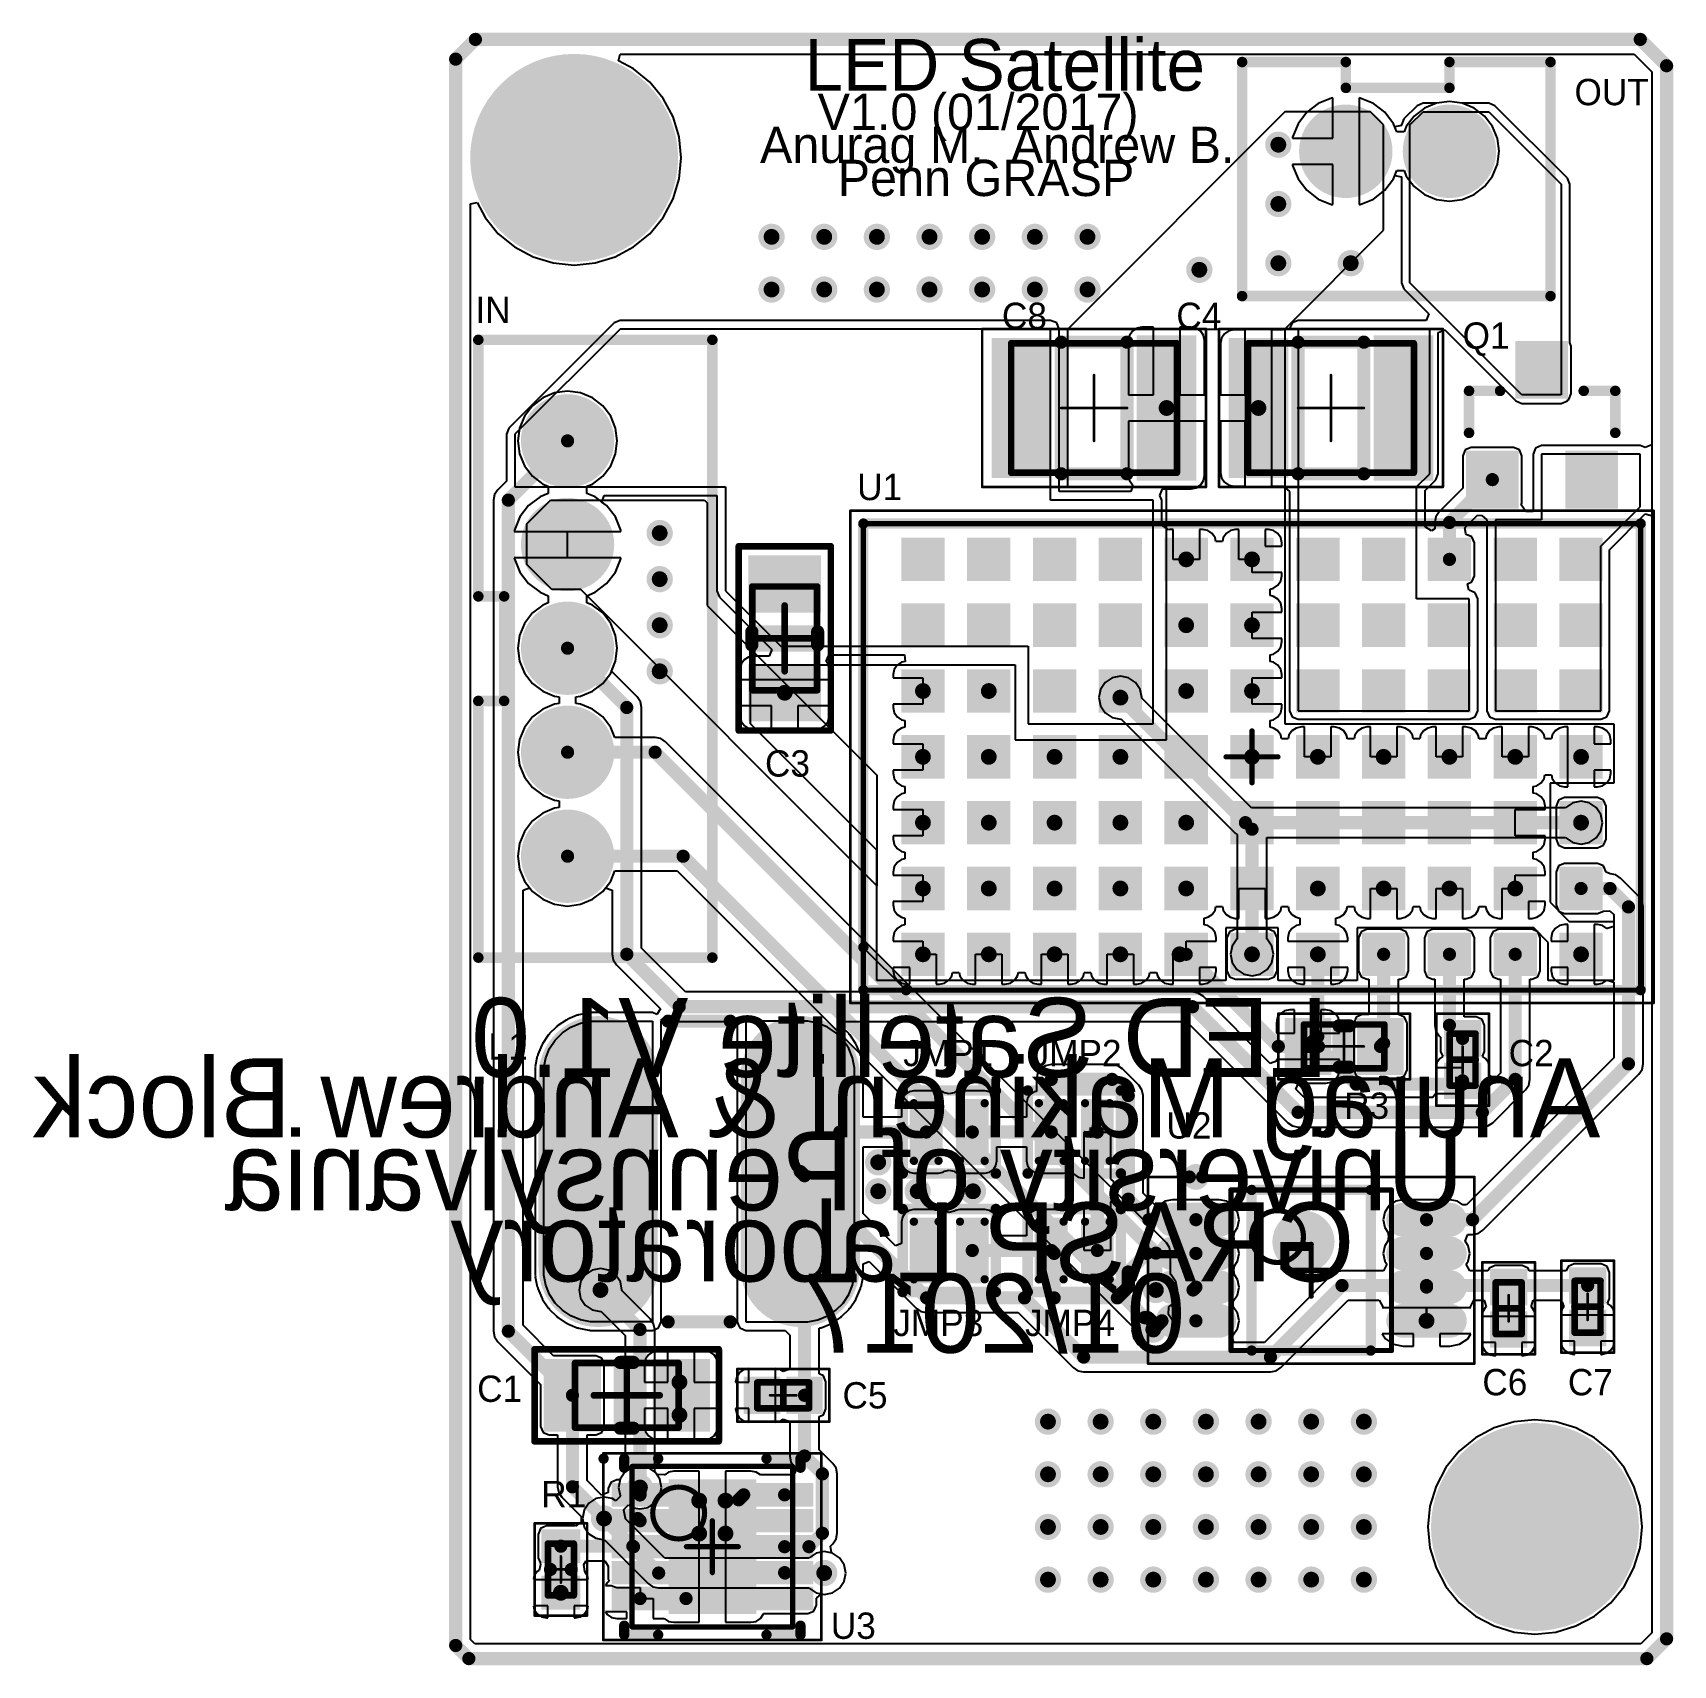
# Model space of a CAD drawing. Header units: millimetres. Extents: x 2.97 to 4.22, y 2.56 to 3.79.
import ezdxf

# ---------------------------------------------------------------- set-up
doc = ezdxf.new("R2010")
doc.units = ezdxf.units.MM
doc.header["$MEASUREMENT"] = 0
for name, color, linetype in [('BottomLayer', 5, 'Continuous'), ('BottomOverlay', 54, 'Continuous'), ('BottomSolder', 6, 'Continuous'), ('KeepOutLayer', 6, 'Continuous'), ('Mechanical13', 56, 'Continuous'), ('Mechanical15', 56, 'Continuous'), ('Mechanical2', 216, 'Continuous'), ('Mechanical3', 76, 'Continuous'), ('MultiLayer', 9, 'Continuous'), ('TopLayer', 1, 'Continuous'), ('TopOverlay', 2, 'Continuous'), ('TopPaste', 8, 'Continuous'), ('TopSolder', 216, 'Continuous')]:
    doc.layers.add(name, color=color, linetype=linetype)

msp = doc.modelspace()

# ---------------------------------------------------------------- texts
at = {"layer": 'BottomOverlay', "text_generation_flag": 2}
for s, p in [('LED Satellite V1.0', (3.953, 3.0019)), ('Anurag Makineni & Andrew Block', (4.1596, 2.956)), ('University of Pennsylvania', (4.0557, 2.9005)), ('GRASP Laboratory', (3.9729, 2.8465)), ('01/2017', (3.8442, 2.7924))]:
    msp.add_text(s, height=0.06, rotation=360, dxfattribs=at).set_placement(p)
at = {"layer": 'TopOverlay'}
for s, height, p in [('LED Satellite', 0.03937, (3.555, 3.751)), ('OUT', 0.02, (4.14, 3.74)), ('V1.0 (01/2017)', 0.027559, (3.565, 3.7212)), ('Anurag M.  Andrew B.', 0.027559, (3.5212, 3.6961)), (' Penn GRASP', 0.027559, (3.57, 3.671)), ('IN', 0.02, (3.305, 3.5745)), ('C8', 0.02, (3.705, 3.57)), ('C4', 0.02, (3.8375, 3.57)), ('Q1', 0.02, (4.055, 3.555)), ('U1', 0.02, (3.595, 3.44)), ('C3', 0.02, (3.525, 3.23)), ('L1', 0.02, (3.315, 3.015)), ('JMP1', 0.02, (3.63, 3.01)), ('JMP2', 0.02, (3.7275, 3.01)), ('C2', 0.02, (4.09, 3.01)), ('R3', 0.02, (3.965, 2.97)), ('U2', 0.02, (3.83, 2.955)), ('JMP3', 0.02, (3.6225, 2.805)), ('JMP4', 0.02, (3.7225, 2.805)), ('C6', 0.02, (4.07, 2.76)), ('C7', 0.02, (4.135, 2.76)), ('C1', 0.02, (3.3063, 2.755)), ('C5', 0.02, (3.5839, 2.75)), ('R1', 0.02, (3.355, 2.675)), ('U3', 0.02, (3.575, 2.575))]:
    msp.add_text(s, height=height, dxfattribs=at).set_placement(p)

# ---------------------------------------------------------------- linework, layer by layer
at = {"layer": 'BottomLayer'}
for p, q in [((3.4138, 3.7738), (3.415, 3.7788)), ((3.415, 3.7788), (4.1854, 3.7788)), ((4.1854, 3.7788), (4.1988, 3.7654)), ((3.4252, 3.7677), (3.4138, 3.7738)), ((3.4376, 3.7576), (3.4252, 3.7677)), ((4.1988, 3.7654), (4.1988, 2.5796)), ((3.4477, 3.7452), (3.4376, 3.7576)), ((3.4552, 3.7311), (3.4477, 3.7452)), ((3.9453, 3.7413), (3.9367, 3.7346)), ((3.9554, 3.7454), (3.9453, 3.7413)), ((3.9563, 3.7455), (3.9554, 3.7454)), ((3.9563, 3.715), (3.9563, 3.7455)), ((3.9771, 3.7454), (3.9763, 3.7455)), ((3.9763, 3.7455), (3.9763, 3.705)), ((3.9872, 3.7413), (3.9771, 3.7454)), ((3.9959, 3.7346), (3.9872, 3.7413)), ((4.0352, 3.7415), (4.0261, 3.7378)), ((4.045, 3.7428), (4.0352, 3.7415)), ((4.0548, 3.7415), (4.045, 3.7428)), ((4.0639, 3.7378), (4.0548, 3.7415)), ((3.4598, 3.7159), (3.4552, 3.7311)), ((3.9367, 3.7346), (3.93, 3.7259)), ((4.0025, 3.7259), (3.9959, 3.7346)), ((4.0183, 3.7317), (4.0122, 3.7239)), ((4.0261, 3.7378), (4.0183, 3.7317)), ((4.0717, 3.7317), (4.0639, 3.7378)), ((4.0778, 3.7239), (4.0717, 3.7317)), ((3.4614, 3.7), (3.4598, 3.7159)), ((3.9258, 3.7158), (3.9257, 3.715)), ((3.9257, 3.715), (3.9563, 3.715)), ((3.93, 3.7259), (3.9258, 3.7158)), ((4.0051, 3.7197), (4.0025, 3.7259)), ((4.0105, 3.7197), (4.0051, 3.7197)), ((4.0122, 3.7239), (4.0105, 3.7197)), ((4.0815, 3.7148), (4.0778, 3.7239)), ((4.0828, 3.705), (4.0815, 3.7148)), ((3.9763, 3.705), (3.9763, 3.6645)), ((4.0815, 3.6952), (4.0828, 3.705)), ((3.4598, 3.6841), (3.4614, 3.7)), ((3.9563, 3.695), (3.9257, 3.695)), ((3.9257, 3.695), (3.9258, 3.6942)), ((3.9258, 3.6942), (3.93, 3.6841)), ((3.9563, 3.6645), (3.9563, 3.695)), ((4.0025, 3.6841), (4.0051, 3.6903)), ((4.0051, 3.6903), (4.0105, 3.6903)), ((4.0105, 3.6903), (4.0122, 3.6861)), ((4.0778, 3.6861), (4.0815, 3.6952)), ((3.4552, 3.6689), (3.4598, 3.6841)), ((3.93, 3.6841), (3.9367, 3.6754)), ((3.9959, 3.6754), (4.0025, 3.6841)), ((4.0122, 3.6861), (4.0183, 3.6783)), ((4.0183, 3.6783), (4.0261, 3.6722)), ((4.0639, 3.6722), (4.0717, 3.6783)), ((4.0717, 3.6783), (4.0778, 3.6861)), ((3.3012, 3.665), (3.3062, 3.6662)), ((3.3012, 2.5746), (3.3012, 3.665)), ((3.3062, 3.6662), (3.3123, 3.6548)), ((3.4477, 3.6548), (3.4552, 3.6689)), ((3.9367, 3.6754), (3.9453, 3.6687)), ((3.9453, 3.6687), (3.9554, 3.6646)), ((3.9554, 3.6646), (3.9563, 3.6645)), ((3.9763, 3.6645), (3.9771, 3.6646)), ((3.9771, 3.6646), (3.9872, 3.6687)), ((3.9872, 3.6687), (3.9959, 3.6754)), ((4.0261, 3.6722), (4.0352, 3.6685)), ((4.0352, 3.6685), (4.045, 3.6672)), ((4.045, 3.6672), (4.0548, 3.6685)), ((4.0548, 3.6685), (4.0639, 3.6722)), ((3.3123, 3.6548), (3.3224, 3.6424)), ((3.4376, 3.6424), (3.4477, 3.6548)), ((3.3224, 3.6424), (3.3348, 3.6323)), ((3.4252, 3.6323), (3.4376, 3.6424)), ((3.3348, 3.6323), (3.3489, 3.6248)), ((3.4111, 3.6248), (3.4252, 3.6323)), ((3.3489, 3.6248), (3.3641, 3.6202)), ((3.3641, 3.6202), (3.38, 3.6186)), ((3.38, 3.6186), (3.3959, 3.6202)), ((3.3959, 3.6202), (3.4111, 3.6248)), ((3.3561, 3.5178), (3.3483, 3.5117)), ((3.3652, 3.5215), (3.3561, 3.5178)), ((3.375, 3.5228), (3.3652, 3.5215)), ((3.3848, 3.5215), (3.375, 3.5228)), ((3.3939, 3.5178), (3.3848, 3.5215)), ((3.4017, 3.5117), (3.3939, 3.5178)), ((3.3422, 3.5039), (3.3385, 3.4948)), ((3.3483, 3.5117), (3.3422, 3.5039)), ((3.4078, 3.5039), (3.4017, 3.5117)), ((3.4115, 3.4948), (3.4078, 3.5039)), ((3.3385, 3.4948), (3.3372, 3.485)), ((3.4128, 3.485), (3.4115, 3.4948)), ((3.3372, 3.485), (3.3385, 3.4752)), ((3.4115, 3.4752), (3.4128, 3.485)), ((3.3385, 3.4752), (3.3422, 3.4661)), ((3.3422, 3.4661), (3.3483, 3.4583)), ((3.4017, 3.4583), (3.4078, 3.4661)), ((3.4078, 3.4661), (3.4115, 3.4752)), ((3.3483, 3.4583), (3.3561, 3.4522)), ((3.3561, 3.4522), (3.3603, 3.4505)), ((3.3897, 3.4505), (3.3939, 3.4522)), ((3.3939, 3.4522), (3.4017, 3.4583)), ((3.3541, 3.4425), (3.3454, 3.4359)), ((3.3603, 3.4451), (3.3541, 3.4425)), ((3.3603, 3.4505), (3.3603, 3.4451)), ((3.3897, 3.4451), (3.3897, 3.4505)), ((3.3959, 3.4425), (3.3897, 3.4451)), ((3.4046, 3.4359), (3.3959, 3.4425)), ((3.3454, 3.4359), (3.3387, 3.4272)), ((3.4113, 3.4272), (3.4046, 3.4359)), ((3.3346, 3.4171), (3.3345, 3.4163)), ((3.3345, 3.4163), (3.375, 3.4163)), ((3.3387, 3.4272), (3.3346, 3.4171)), ((3.375, 3.4163), (3.4155, 3.4163)), ((3.4154, 3.4171), (3.4113, 3.4272)), ((3.4155, 3.4163), (3.4154, 3.4171)), ((3.375, 3.3963), (3.3345, 3.3963)), ((3.3345, 3.3963), (3.3346, 3.3954)), ((3.3346, 3.3954), (3.3387, 3.3853)), ((3.4155, 3.3963), (3.375, 3.3963)), ((3.4113, 3.3853), (3.4154, 3.3954)), ((3.4154, 3.3954), (3.4155, 3.3963)), ((3.3387, 3.3853), (3.3454, 3.3767)), ((3.4046, 3.3767), (3.4113, 3.3853)), ((3.3454, 3.3767), (3.3541, 3.37)), ((3.3541, 3.37), (3.3603, 3.3674)), ((3.3603, 3.3674), (3.3603, 3.362)), ((3.3897, 3.3674), (3.3959, 3.37)), ((3.3897, 3.362), (3.3897, 3.3674)), ((3.3959, 3.37), (3.4046, 3.3767)), ((3.3483, 3.3543), (3.3422, 3.3464)), ((3.3561, 3.3603), (3.3483, 3.3543)), ((3.3603, 3.362), (3.3561, 3.3603)), ((3.3939, 3.3603), (3.3897, 3.362)), ((3.4017, 3.3543), (3.3939, 3.3603)), ((3.4078, 3.3464), (3.4017, 3.3543)), ((3.3422, 3.3464), (3.3385, 3.3373)), ((3.4115, 3.3373), (3.4078, 3.3464)), ((3.3385, 3.3373), (3.3372, 3.3275)), ((3.4128, 3.3275), (3.4115, 3.3373)), ((3.3372, 3.3275), (3.3385, 3.3177)), ((3.3385, 3.3177), (3.3422, 3.3086)), ((3.4078, 3.3086), (3.4115, 3.3177)), ((3.4115, 3.3177), (3.4128, 3.3275)), ((3.3422, 3.3086), (3.3483, 3.3008)), ((3.4017, 3.3008), (3.4078, 3.3086)), ((3.7888, 3.3051), (3.7835, 3.3015)), ((3.795, 3.3063), (3.7888, 3.3051)), ((3.8012, 3.3051), (3.795, 3.3063)), ((3.8065, 3.3015), (3.8012, 3.3051)), ((3.3483, 3.3008), (3.3561, 3.2948)), ((3.3561, 3.2948), (3.3652, 3.291)), ((3.3652, 3.291), (3.3686, 3.2905)), ((3.3686, 3.2905), (3.3686, 3.2855)), ((3.3814, 3.2905), (3.3848, 3.291)), ((3.3814, 3.2855), (3.3814, 3.2905)), ((3.3848, 3.291), (3.3939, 3.2948)), ((3.3939, 3.2948), (3.4017, 3.3008)), ((3.7799, 3.2962), (3.7787, 3.29)), ((3.7835, 3.3015), (3.7799, 3.2962)), ((3.8101, 3.2962), (3.8065, 3.3015)), ((3.8113, 3.29), (3.8101, 3.2962)), ((3.3561, 3.2813), (3.3483, 3.2753)), ((3.3652, 3.2851), (3.3561, 3.2813)), ((3.3686, 3.2855), (3.3652, 3.2851)), ((3.3848, 3.2851), (3.3814, 3.2855)), ((3.3939, 3.2813), (3.3848, 3.2851)), ((3.4017, 3.2753), (3.3939, 3.2813)), ((3.7787, 3.29), (3.7799, 3.2838)), ((3.7799, 3.2838), (3.7835, 3.2785)), ((3.7835, 3.2785), (3.7888, 3.2749)), ((3.8112, 3.2896), (3.8113, 3.29)), ((3.8946, 3.2062), (3.8112, 3.2896)), ((3.3422, 3.2674), (3.3385, 3.2583)), ((3.3483, 3.2753), (3.3422, 3.2674)), ((3.4078, 3.2674), (3.4017, 3.2753)), ((3.4109, 3.2597), (3.4078, 3.2674)), ((3.7888, 3.2749), (3.795, 3.2737)), ((3.795, 3.2737), (3.7954, 3.2738)), ((3.7954, 3.2738), (3.8821, 3.1871)), ((3.3385, 3.2583), (3.3372, 3.2485)), ((3.4415, 3.2597), (3.4109, 3.2597)), ((3.4458, 3.2589), (3.4415, 3.2597)), ((3.4415, 3.2597), (3.4415, 3.2597)), ((3.4494, 3.2565), (3.4458, 3.2589)), ((3.83, 2.8759), (3.4494, 3.2565)), ((3.3372, 3.2485), (3.3385, 3.2387)), ((3.3385, 3.2387), (3.3422, 3.2296)), ((3.3422, 3.2296), (3.3483, 3.2218)), ((3.3483, 3.2218), (3.3561, 3.2158)), ((3.3561, 3.2158), (3.3652, 3.212)), ((3.3652, 3.2061), (3.3561, 3.2023)), ((3.3652, 3.212), (3.3686, 3.2115)), ((3.3686, 3.2065), (3.3652, 3.2061)), ((3.3686, 3.2115), (3.3686, 3.2065)), ((4.1333, 3.2062), (3.8946, 3.2062)), ((4.1335, 3.2065), (4.1333, 3.2062)), ((4.1388, 3.2101), (4.1335, 3.2065)), ((4.145, 3.2113), (4.1388, 3.2101)), ((4.1512, 3.2101), (4.145, 3.2113)), ((4.1565, 3.2065), (4.1512, 3.2101)), ((4.1601, 3.2012), (4.1565, 3.2065)), ((3.3483, 3.1963), (3.3422, 3.1884)), ((3.3561, 3.2023), (3.3483, 3.1963)), ((4.1613, 3.195), (4.1601, 3.2012)), ((4.1601, 3.1888), (4.1613, 3.195)), ((3.3385, 3.1793), (3.3372, 3.1695)), ((3.3422, 3.1884), (3.3385, 3.1793)), ((3.8821, 3.1871), (3.8821, 3.1871)), ((3.8821, 3.1871), (3.8838, 3.1859)), ((3.8838, 3.1859), (3.8838, 3.1067)), ((3.9062, 3.1067), (3.9062, 3.1838)), ((3.9062, 3.1838), (4.1333, 3.1838)), ((4.1333, 3.1838), (4.1335, 3.1835)), ((4.1335, 3.1835), (4.1388, 3.1799)), ((4.1388, 3.1799), (4.145, 3.1787)), ((4.145, 3.1787), (4.1512, 3.1799)), ((4.1512, 3.1799), (4.1565, 3.1835)), ((4.1565, 3.1835), (4.1601, 3.1888)), ((3.3372, 3.1695), (3.3385, 3.1597)), ((3.3385, 3.1597), (3.3422, 3.1506)), ((3.4078, 3.1506), (3.4109, 3.1583)), ((3.4109, 3.1583), (3.4582, 3.1583)), ((3.4582, 3.1583), (3.8041, 2.8123)), ((3.3422, 3.1506), (3.3483, 3.1428)), ((3.3483, 3.1428), (3.3561, 3.1368)), ((3.3939, 3.1368), (3.4017, 3.1428)), ((3.4017, 3.1428), (3.4078, 3.1506)), ((3.3561, 3.1368), (3.3652, 3.133)), ((3.3652, 3.133), (3.375, 3.1317)), ((3.375, 3.1317), (3.3848, 3.133)), ((3.3848, 3.133), (3.3939, 3.1368)), ((3.8835, 3.1065), (3.8799, 3.1012)), ((3.8838, 3.1067), (3.8835, 3.1065)), ((3.9065, 3.1065), (3.9062, 3.1067)), ((3.9101, 3.1012), (3.9065, 3.1065)), ((3.8799, 3.1012), (3.8787, 3.095)), ((3.8787, 3.095), (3.8799, 3.0888)), ((3.9113, 3.095), (3.9101, 3.1012)), ((3.9101, 3.0888), (3.9113, 3.095)), ((3.8799, 3.0888), (3.8835, 3.0835)), ((3.8835, 3.0835), (3.8888, 3.0799)), ((3.8888, 3.0799), (3.895, 3.0787)), ((3.895, 3.0787), (3.9012, 3.0799)), ((3.9012, 3.0799), (3.9065, 3.0835)), ((3.9065, 3.0835), (3.9101, 3.0888)), ((3.8324, 2.8723), (3.83, 2.8759)), ((3.83, 2.8759), (3.83, 2.8759)), ((3.8332, 2.868), (3.8324, 2.8723)), ((3.8332, 2.8517), (3.8332, 2.868)), ((3.8332, 2.868), (3.8332, 2.868)), ((3.3938, 2.8551), (3.3885, 2.8515)), ((3.4, 2.8563), (3.3938, 2.8551)), ((3.4062, 2.8551), (3.4, 2.8563)), ((3.4115, 2.8515), (3.4062, 2.8551)), ((3.3849, 2.8462), (3.3837, 2.84)), ((3.3885, 2.8515), (3.3849, 2.8462)), ((3.4151, 2.8462), (3.4115, 2.8515)), ((3.4163, 2.84), (3.4151, 2.8462)), ((3.8336, 2.8515), (3.8332, 2.8517)), ((3.8371, 2.8462), (3.8336, 2.8515)), ((3.8383, 2.84), (3.8371, 2.8462)), ((3.3837, 2.84), (3.3849, 2.8338)), ((3.3849, 2.8338), (3.3885, 2.8285)), ((3.4162, 2.8396), (3.4163, 2.84)), ((3.4379, 2.8179), (3.4162, 2.8396)), ((3.8336, 2.8285), (3.8371, 2.8338)), ((3.8371, 2.8338), (3.8383, 2.84)), ((3.3885, 2.8285), (3.3938, 2.8249)), ((3.3938, 2.8249), (3.4, 2.8237)), ((3.4, 2.8237), (3.4004, 2.8238)), ((3.4004, 2.8238), (3.4188, 2.8054)), ((3.4404, 2.8143), (3.4379, 2.8179)), ((3.8315, 2.8215), (3.8319, 2.8273)), ((3.8351, 2.8162), (3.8315, 2.8215)), ((3.8319, 2.8273), (3.8336, 2.8285)), ((3.4188, 2.8054), (3.4188, 2.7017)), ((3.4412, 2.81), (3.4404, 2.8143)), ((3.4412, 2.7017), (3.4412, 2.81)), ((3.4412, 2.81), (3.4412, 2.81)), ((3.8041, 2.8123), (3.8037, 2.81)), ((3.8037, 2.81), (3.8049, 2.8038)), ((3.8363, 2.81), (3.8351, 2.8162)), ((3.8351, 2.8038), (3.8363, 2.81)), ((3.8049, 2.8038), (3.8085, 2.7985)), ((3.8085, 2.7985), (3.8138, 2.7949)), ((3.8138, 2.7949), (3.82, 2.7937)), ((3.82, 2.7937), (3.8262, 2.7949)), ((3.8262, 2.7949), (3.8315, 2.7985)), ((3.8315, 2.7985), (3.8351, 2.8038)), ((4.0789, 2.7352), (4.0648, 2.7277)), ((4.0941, 2.7398), (4.0789, 2.7352)), ((4.11, 2.7414), (4.0941, 2.7398)), ((4.1259, 2.7398), (4.11, 2.7414)), ((4.1411, 2.7352), (4.1259, 2.7398)), ((4.1552, 2.7277), (4.1411, 2.7352)), ((4.0524, 2.7176), (4.0423, 2.7052)), ((4.0648, 2.7277), (4.0524, 2.7176)), ((4.1676, 2.7176), (4.1552, 2.7277)), ((4.1777, 2.7052), (4.1676, 2.7176)), ((4.0423, 2.7052), (4.0348, 2.6911)), ((4.1852, 2.6911), (4.1777, 2.7052)), ((3.4149, 2.6962), (3.4137, 2.69)), ((3.4185, 2.7015), (3.4149, 2.6962)), ((3.4188, 2.7017), (3.4185, 2.7015)), ((3.4415, 2.7015), (3.4412, 2.7017)), ((3.4451, 2.6962), (3.4415, 2.7015)), ((3.4463, 2.69), (3.4451, 2.6962)), ((3.3965, 2.6815), (3.3912, 2.678)), ((3.4027, 2.6827), (3.3965, 2.6815)), ((3.409, 2.6815), (3.4027, 2.6827)), ((3.4116, 2.6798), (3.409, 2.6815)), ((3.4152, 2.6834), (3.4116, 2.6798)), ((3.4137, 2.69), (3.4149, 2.6838)), ((3.4149, 2.6838), (3.4152, 2.6834)), ((3.4415, 2.6785), (3.4451, 2.6838)), ((3.4451, 2.6838), (3.4463, 2.69)), ((4.0348, 2.6911), (4.0302, 2.6759)), ((4.1898, 2.6759), (4.1852, 2.6911)), ((3.3877, 2.6727), (3.3864, 2.6664)), ((3.3912, 2.678), (3.3877, 2.6727)), ((3.4176, 2.673), (3.4212, 2.6767)), ((3.4178, 2.6727), (3.4176, 2.673)), ((3.4191, 2.6664), (3.4178, 2.6727)), ((3.4212, 2.6767), (3.4238, 2.6749)), ((3.4238, 2.6749), (3.43, 2.6737)), ((3.43, 2.6737), (3.4362, 2.6749)), ((3.4362, 2.6749), (3.4415, 2.6785)), ((4.0302, 2.6759), (4.0286, 2.66)), ((4.1914, 2.66), (4.1898, 2.6759)), ((3.3864, 2.6664), (3.3877, 2.6602)), ((3.3877, 2.6602), (3.3912, 2.6549)), ((3.3912, 2.6549), (3.3965, 2.6514)), ((3.419, 2.6661), (3.4191, 2.6664)), ((3.4488, 2.6362), (3.419, 2.6661)), ((4.0286, 2.66), (4.0302, 2.6441)), ((4.1898, 2.6441), (4.1914, 2.66)), ((3.3965, 2.6514), (3.4027, 2.6501)), ((3.4027, 2.6501), (3.4031, 2.6502)), ((3.4031, 2.6502), (3.4363, 2.6171)), ((4.0302, 2.6441), (4.0348, 2.6289)), ((4.1852, 2.6289), (4.1898, 2.6441)), ((3.5583, 2.6362), (3.4488, 2.6362)), ((3.5585, 2.6365), (3.5583, 2.6362)), ((3.5638, 2.6401), (3.5585, 2.6365)), ((3.57, 2.6413), (3.5638, 2.6401)), ((3.5762, 2.6401), (3.57, 2.6413)), ((3.5815, 2.6365), (3.5762, 2.6401)), ((3.5851, 2.6312), (3.5815, 2.6365)), ((3.5863, 2.625), (3.5851, 2.6312)), ((3.5815, 2.6135), (3.5851, 2.6188)), ((3.5851, 2.6188), (3.5863, 2.625)), ((4.0348, 2.6289), (4.0423, 2.6148)), ((4.1777, 2.6148), (4.1852, 2.6289)), ((3.4363, 2.6171), (3.4363, 2.6171)), ((3.4363, 2.6171), (3.4399, 2.6146)), ((3.4399, 2.6146), (3.4442, 2.6138)), ((3.4442, 2.6138), (3.4442, 2.6138)), ((3.4442, 2.6138), (3.5583, 2.6138)), ((3.5583, 2.6138), (3.5585, 2.6135)), ((3.5585, 2.6135), (3.5638, 2.6099)), ((3.5638, 2.6099), (3.57, 2.6087)), ((3.57, 2.6087), (3.5762, 2.6099)), ((3.5762, 2.6099), (3.5815, 2.6135)), ((4.0423, 2.6148), (4.0524, 2.6024)), ((4.1676, 2.6024), (4.1777, 2.6148)), ((4.0524, 2.6024), (4.0648, 2.5923)), ((4.0648, 2.5923), (4.0789, 2.5848)), ((4.1411, 2.5848), (4.1552, 2.5923)), ((4.1552, 2.5923), (4.1676, 2.6024)), ((4.0789, 2.5848), (4.0941, 2.5802)), ((4.0941, 2.5802), (4.11, 2.5786)), ((4.11, 2.5786), (4.1259, 2.5802)), ((4.1259, 2.5802), (4.1411, 2.5848)), ((3.3046, 2.5712), (3.3012, 2.5746)), ((4.1904, 2.5712), (3.3046, 2.5712)), ((4.1988, 2.5796), (4.1904, 2.5712))]:
    msp.add_line(p, q, dxfattribs=at)
for points, const_width in [([(3.3425, 3.7, 1), (3.4175, 3.7, 1)], 0.075), ([(3.9505, 3.705, 1), (3.982, 3.705, 1)], 0.0315), ([(4.0293, 3.705, 1), (4.0607, 3.705, 1)], 0.0315), ([(3.91, 3.71, 1), (3.92, 3.71, 1)], 0.01), ([(3.91, 3.665, 1), (3.92, 3.665, 1)], 0.01), ([(3.525, 3.64, 1), (3.535, 3.64, 1)], 0.01), ([(3.565, 3.64, 1), (3.575, 3.64, 1)], 0.01), ([(3.605, 3.64, 1), (3.615, 3.64, 1)], 0.01), ([(3.645, 3.64, 1), (3.655, 3.64, 1)], 0.01), ([(3.685, 3.64, 1), (3.695, 3.64, 1)], 0.01), ([(3.725, 3.64, 1), (3.735, 3.64, 1)], 0.01), ([(3.765, 3.64, 1), (3.775, 3.64, 1)], 0.01), ([(3.91, 3.62, 1), (3.92, 3.62, 1)], 0.01), ([(3.965, 3.62, 1), (3.975, 3.62, 1)], 0.01), ([(3.85, 3.615, 1), (3.86, 3.615, 1)], 0.01), ([(3.525, 3.6, 1), (3.535, 3.6, 1)], 0.01), ([(3.565, 3.6, 1), (3.575, 3.6, 1)], 0.01), ([(3.605, 3.6, 1), (3.615, 3.6, 1)], 0.01), ([(3.645, 3.6, 1), (3.655, 3.6, 1)], 0.01), ([(3.685, 3.6, 1), (3.695, 3.6, 1)], 0.01), ([(3.725, 3.6, 1), (3.735, 3.6, 1)], 0.01), ([(3.765, 3.6, 1), (3.775, 3.6, 1)], 0.01), ([(3.3592, 3.485, 1), (3.3908, 3.485, 1)], 0.0315), ([(3.8251, 3.51, 1), (3.8351, 3.51, 1)], 0.01), ([(3.8949, 3.51, 1), (3.9049, 3.51, 1)], 0.01), ([(3.3592, 3.4063, 1), (3.3908, 3.4063, 1)], 0.0315), ([(3.44, 3.415, 1), (3.45, 3.415, 1)], 0.01), ([(3.84, 3.395, 1), (3.85, 3.395, 1)], 0.01), ([(3.89, 3.395, 1), (3.9, 3.395, 1)], 0.01), ([(3.44, 3.38, 1), (3.45, 3.38, 1)], 0.01), ([(3.3592, 3.3275, 1), (3.3908, 3.3275, 1)], 0.0315), ([(3.44, 3.345, 1), (3.45, 3.345, 1)], 0.01), ([(3.84, 3.345, 1), (3.85, 3.345, 1)], 0.01), ([(3.89, 3.345, 1), (3.9, 3.345, 1)], 0.01), ([(3.44, 3.31, 1), (3.45, 3.31, 1)], 0.01), ([(3.535, 3.2937, 1), (3.545, 3.2937, 1)], 0.01), ([(3.64, 3.295, 1), (3.65, 3.295, 1)], 0.01), ([(3.69, 3.295, 1), (3.7, 3.295, 1)], 0.01), ([(3.84, 3.295, 1), (3.85, 3.295, 1)], 0.01), ([(3.89, 3.295, 1), (3.9, 3.295, 1)], 0.01), ([(3.79, 3.29, 1), (3.8, 3.29, 1)], 0.01), ([(3.7925, 3.29, 1), (3.7975, 3.29, 1)], 0.005), ([(3.3592, 3.2485, 1), (3.3908, 3.2485, 1)], 0.0315), ([(3.3725, 3.2485, 1), (3.3775, 3.2485, 1)], 0.005), ([(3.439, 3.2485, 1), (3.444, 3.2485, 1)], 0.005), ([(3.439, 3.2485, 1), (3.444, 3.2485, 1)], 0.005), ([(3.64, 3.245, 1), (3.65, 3.245, 1)], 0.01), ([(3.69, 3.245, 1), (3.7, 3.245, 1)], 0.01), ([(3.74, 3.245, 1), (3.75, 3.245, 1)], 0.01), ([(3.79, 3.245, 1), (3.8, 3.245, 1)], 0.01), ([(3.89, 3.245, 1), (3.9, 3.245, 1)], 0.01), ([(3.94, 3.245, 1), (3.95, 3.245, 1)], 0.01), ([(3.99, 3.245, 1), (4, 3.245, 1)], 0.01), ([(4.04, 3.245, 1), (4.05, 3.245, 1)], 0.01), ([(4.09, 3.245, 1), (4.1, 3.245, 1)], 0.01), ([(4.14, 3.245, 1), (4.15, 3.245, 1)], 0.01), ([(3.64, 3.195, 1), (3.65, 3.195, 1)], 0.01), ([(3.69, 3.195, 1), (3.7, 3.195, 1)], 0.01), ([(3.74, 3.195, 1), (3.75, 3.195, 1)], 0.01), ([(3.79, 3.195, 1), (3.8, 3.195, 1)], 0.01), ([(3.84, 3.195, 1), (3.85, 3.195, 1)], 0.01), ([(4.14, 3.195, 1), (4.15, 3.195, 1)], 0.01), ([(3.3592, 3.1695, 1), (3.3908, 3.1695, 1)], 0.0315), ([(3.8875, 3.195, 1), (3.8925, 3.195, 1)], 0.005), ([(3.8875, 3.195, 1), (3.8925, 3.195, 1)], 0.005), ([(3.8925, 3.19, 1), (3.8975, 3.19, 1)], 0.005), ([(4.1425, 3.195, 1), (4.1475, 3.195, 1)], 0.005), ([(3.3725, 3.1695, 1), (3.3775, 3.1695, 1)], 0.005), ([(3.4603, 3.1695, 1), (3.4653, 3.1695, 1)], 0.005), ([(3.4603, 3.1695, 1), (3.4653, 3.1695, 1)], 0.005), ([(3.64, 3.145, 1), (3.65, 3.145, 1)], 0.01), ([(3.69, 3.145, 1), (3.7, 3.145, 1)], 0.01), ([(3.74, 3.145, 1), (3.75, 3.145, 1)], 0.01), ([(3.79, 3.145, 1), (3.8, 3.145, 1)], 0.01), ([(3.84, 3.145, 1), (3.85, 3.145, 1)], 0.01), ([(3.94, 3.145, 1), (3.95, 3.145, 1)], 0.01), ([(3.99, 3.145, 1), (4, 3.145, 1)], 0.01), ([(4.04, 3.145, 1), (4.05, 3.145, 1)], 0.01), ([(4.09, 3.145, 1), (4.1, 3.145, 1)], 0.01), ([(3.64, 3.095, 1), (3.65, 3.095, 1)], 0.01), ([(3.69, 3.095, 1), (3.7, 3.095, 1)], 0.01), ([(3.74, 3.095, 1), (3.75, 3.095, 1)], 0.01), ([(3.79, 3.095, 1), (3.8, 3.095, 1)], 0.01), ([(3.835, 3.095, 1), (3.845, 3.095, 1)], 0.01), ([(3.89, 3.095, 1), (3.9, 3.095, 1)], 0.01), ([(3.94, 3.095, 1), (3.95, 3.095, 1)], 0.01), ([(4.14, 3.095, 1), (4.15, 3.095, 1)], 0.01), ([(3.8925, 3.095, 1), (3.8975, 3.095, 1)], 0.005), ([(3.606, 2.937, 1), (3.616, 2.937, 1)], 0.01), ([(3.606, 2.915, 1), (3.616, 2.915, 1)], 0.01), ([(3.636, 2.915, 1), (3.646, 2.915, 1)], 0.01), ([(3.678, 2.915, 1), (3.688, 2.915, 1)], 0.01), ([(3.8195, 2.868, 1), (3.8245, 2.868, 1)], 0.005), ([(3.8195, 2.868, 1), (3.8245, 2.868, 1)], 0.005), ([(3.395, 2.84, 1), (3.405, 2.84, 1)], 0.01), ([(3.3975, 2.84, 1), (3.4025, 2.84, 1)], 0.005), ([(3.817, 2.84, 1), (3.827, 2.84, 1)], 0.01), ([(3.8195, 2.84, 1), (3.8245, 2.84, 1)], 0.005), ([(3.8108, 2.819, 1), (3.8158, 2.819, 1)], 0.005), ([(3.8108, 2.819, 1), (3.8158, 2.819, 1)], 0.005), ([(3.815, 2.81, 1), (3.825, 2.81, 1)], 0.01), ([(3.8135, 2.819, 1), (3.8185, 2.819, 1)], 0.005), ([(3.8135, 2.819, 1), (3.8185, 2.819, 1)], 0.005), ([(3.8175, 2.815, 1), (3.8225, 2.815, 1)], 0.005), ([(3.8175, 2.815, 1), (3.8225, 2.815, 1)], 0.005), ([(4.0226, 2.8166, 1), (4.0326, 2.8166, 1)], 0.01), ([(3.4275, 2.81, 1), (3.4325, 2.81, 1)], 0.005), ([(3.4275, 2.81, 1), (3.4325, 2.81, 1)], 0.005), ([(3.8175, 2.81, 1), (3.8225, 2.81, 1)], 0.005), ([(3.455, 2.77, 1), (3.465, 2.77, 1)], 0.01), ([(3.455, 2.745, 1), (3.465, 2.745, 1)], 0.01), ([(3.735, 2.74, 1), (3.745, 2.74, 1)], 0.01), ([(3.775, 2.74, 1), (3.785, 2.74, 1)], 0.01), ([(3.815, 2.74, 1), (3.825, 2.74, 1)], 0.01), ([(3.855, 2.74, 1), (3.865, 2.74, 1)], 0.01), ([(3.895, 2.74, 1), (3.905, 2.74, 1)], 0.01), ([(3.935, 2.74, 1), (3.945, 2.74, 1)], 0.01), ([(3.975, 2.74, 1), (3.985, 2.74, 1)], 0.01), ([(4.0725, 2.66, 1), (4.1475, 2.66, 1)], 0.075), ([(3.735, 2.7, 1), (3.745, 2.7, 1)], 0.01), ([(3.775, 2.7, 1), (3.785, 2.7, 1)], 0.01), ([(3.815, 2.7, 1), (3.825, 2.7, 1)], 0.01), ([(3.855, 2.7, 1), (3.865, 2.7, 1)], 0.01), ([(3.895, 2.7, 1), (3.905, 2.7, 1)], 0.01), ([(3.935, 2.7, 1), (3.945, 2.7, 1)], 0.01), ([(3.975, 2.7, 1), (3.985, 2.7, 1)], 0.01), ([(3.425, 2.69, 1), (3.435, 2.69, 1)], 0.01), ([(3.4275, 2.69, 1), (3.4325, 2.69, 1)], 0.005), ([(3.47, 2.68, 1), (3.48, 2.68, 1)], 0.01), ([(3.49, 2.68, 1), (3.5, 2.68, 1)], 0.01), ([(3.3977, 2.6664, 1), (3.4077, 2.6664, 1)], 0.01), ([(3.4002, 2.6664, 1), (3.4052, 2.6664, 1)], 0.005), ([(3.735, 2.66, 1), (3.745, 2.66, 1)], 0.01), ([(3.775, 2.66, 1), (3.785, 2.66, 1)], 0.01), ([(3.815, 2.66, 1), (3.825, 2.66, 1)], 0.01), ([(3.855, 2.66, 1), (3.865, 2.66, 1)], 0.01), ([(3.895, 2.66, 1), (3.905, 2.66, 1)], 0.01), ([(3.935, 2.66, 1), (3.945, 2.66, 1)], 0.01), ([(3.975, 2.66, 1), (3.985, 2.66, 1)], 0.01), ([(3.47, 2.655, 1), (3.48, 2.655, 1)], 0.01), ([(3.49, 2.655, 1), (3.5, 2.655, 1)], 0.01), ([(3.4417, 2.625, 1), (3.4467, 2.625, 1)], 0.005), ([(3.4417, 2.625, 1), (3.4467, 2.625, 1)], 0.005), ([(3.565, 2.625, 1), (3.575, 2.625, 1)], 0.01), ([(3.5675, 2.625, 1), (3.5725, 2.625, 1)], 0.005), ([(3.735, 2.62, 1), (3.745, 2.62, 1)], 0.01), ([(3.775, 2.62, 1), (3.785, 2.62, 1)], 0.01), ([(3.815, 2.62, 1), (3.825, 2.62, 1)], 0.01), ([(3.855, 2.62, 1), (3.865, 2.62, 1)], 0.01), ([(3.895, 2.62, 1), (3.905, 2.62, 1)], 0.01), ([(3.935, 2.62, 1), (3.945, 2.62, 1)], 0.01), ([(3.975, 2.62, 1), (3.985, 2.62, 1)], 0.01), ([(3.3649, 2.61, 1), (3.3749, 2.61, 1)], 0.01)]:
    msp.add_lwpolyline(points, format="xyb", close=True, dxfattribs=dict(at, const_width=const_width))
at = {"layer": 'BottomLayer', "const_width": 0.01}
for points in [[(3.795, 3.29), (3.89, 3.195)], [(3.375, 3.2485), (3.4415, 3.2485)], [(3.4415, 3.2485), (3.822, 2.868)], [(3.89, 3.195), (4.145, 3.195)], [(3.895, 3.095), (3.895, 3.19)], [(3.375, 3.1695), (3.4628, 3.1695)], [(3.4628, 3.1695), (3.8133, 2.819)], [(3.822, 2.84), (3.822, 2.868)], [(3.4, 2.84), (3.43, 2.81)], [(3.8133, 2.819), (3.816, 2.819)], [(3.816, 2.819), (3.82, 2.815)], [(3.82, 2.81), (3.82, 2.815)], [(3.43, 2.69), (3.43, 2.81)], [(3.4027, 2.6664), (3.4442, 2.625)], [(3.4442, 2.625), (3.57, 2.625)]]:
    msp.add_lwpolyline(points, dxfattribs=at)
at = {"layer": 'BottomSolder'}
for points, const_width in [([(3.3405, 3.7, 1), (3.4195, 3.7, 1)], 0.079), ([(3.9485, 3.705, 1), (3.984, 3.705, 1)], 0.0355), ([(4.0273, 3.705, 1), (4.0628, 3.705, 1)], 0.0355), ([(3.912, 3.71, 1), (3.918, 3.71, 1)], 0.006), ([(3.912, 3.665, 1), (3.918, 3.665, 1)], 0.006), ([(3.527, 3.64, 1), (3.533, 3.64, 1)], 0.006), ([(3.567, 3.64, 1), (3.573, 3.64, 1)], 0.006), ([(3.607, 3.64, 1), (3.613, 3.64, 1)], 0.006), ([(3.647, 3.64, 1), (3.653, 3.64, 1)], 0.006), ([(3.687, 3.64, 1), (3.693, 3.64, 1)], 0.006), ([(3.727, 3.64, 1), (3.733, 3.64, 1)], 0.006), ([(3.767, 3.64, 1), (3.773, 3.64, 1)], 0.006), ([(3.852, 3.615, 1), (3.858, 3.615, 1)], 0.006), ([(3.912, 3.62, 1), (3.918, 3.62, 1)], 0.006), ([(3.967, 3.62, 1), (3.973, 3.62, 1)], 0.006), ([(3.527, 3.6, 1), (3.533, 3.6, 1)], 0.006), ([(3.567, 3.6, 1), (3.573, 3.6, 1)], 0.006), ([(3.607, 3.6, 1), (3.613, 3.6, 1)], 0.006), ([(3.647, 3.6, 1), (3.653, 3.6, 1)], 0.006), ([(3.687, 3.6, 1), (3.693, 3.6, 1)], 0.006), ([(3.727, 3.6, 1), (3.733, 3.6, 1)], 0.006), ([(3.767, 3.6, 1), (3.773, 3.6, 1)], 0.006), ([(3.3573, 3.485, 1), (3.3927, 3.485, 1)], 0.0355), ([(3.8271, 3.51, 1), (3.8331, 3.51, 1)], 0.006), ([(3.8969, 3.51, 1), (3.9029, 3.51, 1)], 0.006), ([(3.3573, 3.4063, 1), (3.3927, 3.4063, 1)], 0.0355), ([(3.442, 3.415, 1), (3.448, 3.415, 1)], 0.006), ([(3.842, 3.395, 1), (3.848, 3.395, 1)], 0.006), ([(3.892, 3.395, 1), (3.898, 3.395, 1)], 0.006), ([(3.442, 3.38, 1), (3.448, 3.38, 1)], 0.006), ([(3.3573, 3.3275, 1), (3.3927, 3.3275, 1)], 0.0355), ([(3.442, 3.345, 1), (3.448, 3.345, 1)], 0.006), ([(3.842, 3.345, 1), (3.848, 3.345, 1)], 0.006), ([(3.892, 3.345, 1), (3.898, 3.345, 1)], 0.006), ([(3.442, 3.31, 1), (3.448, 3.31, 1)], 0.006), ([(3.537, 3.2937, 1), (3.543, 3.2937, 1)], 0.006), ([(3.642, 3.295, 1), (3.648, 3.295, 1)], 0.006), ([(3.692, 3.295, 1), (3.698, 3.295, 1)], 0.006), ([(3.792, 3.29, 1), (3.798, 3.29, 1)], 0.006), ([(3.842, 3.295, 1), (3.848, 3.295, 1)], 0.006), ([(3.892, 3.295, 1), (3.898, 3.295, 1)], 0.006), ([(3.3573, 3.2485, 1), (3.3927, 3.2485, 1)], 0.0355), ([(3.642, 3.245, 1), (3.648, 3.245, 1)], 0.006), ([(3.692, 3.245, 1), (3.698, 3.245, 1)], 0.006), ([(3.742, 3.245, 1), (3.748, 3.245, 1)], 0.006), ([(3.792, 3.245, 1), (3.798, 3.245, 1)], 0.006), ([(3.892, 3.245, 1), (3.898, 3.245, 1)], 0.006), ([(3.942, 3.245, 1), (3.948, 3.245, 1)], 0.006), ([(3.992, 3.245, 1), (3.998, 3.245, 1)], 0.006), ([(4.042, 3.245, 1), (4.048, 3.245, 1)], 0.006), ([(4.092, 3.245, 1), (4.098, 3.245, 1)], 0.006), ([(4.142, 3.245, 1), (4.148, 3.245, 1)], 0.006), ([(3.3573, 3.1695, 1), (3.3927, 3.1695, 1)], 0.0355), ([(3.642, 3.195, 1), (3.648, 3.195, 1)], 0.006), ([(3.692, 3.195, 1), (3.698, 3.195, 1)], 0.006), ([(3.742, 3.195, 1), (3.748, 3.195, 1)], 0.006), ([(3.792, 3.195, 1), (3.798, 3.195, 1)], 0.006), ([(3.842, 3.195, 1), (3.848, 3.195, 1)], 0.006), ([(4.142, 3.195, 1), (4.148, 3.195, 1)], 0.006), ([(3.642, 3.145, 1), (3.648, 3.145, 1)], 0.006), ([(3.692, 3.145, 1), (3.698, 3.145, 1)], 0.006), ([(3.742, 3.145, 1), (3.748, 3.145, 1)], 0.006), ([(3.792, 3.145, 1), (3.798, 3.145, 1)], 0.006), ([(3.842, 3.145, 1), (3.848, 3.145, 1)], 0.006), ([(3.942, 3.145, 1), (3.948, 3.145, 1)], 0.006), ([(3.992, 3.145, 1), (3.998, 3.145, 1)], 0.006), ([(4.042, 3.145, 1), (4.048, 3.145, 1)], 0.006), ([(4.092, 3.145, 1), (4.098, 3.145, 1)], 0.006), ([(3.642, 3.095, 1), (3.648, 3.095, 1)], 0.006), ([(3.692, 3.095, 1), (3.698, 3.095, 1)], 0.006), ([(3.742, 3.095, 1), (3.748, 3.095, 1)], 0.006), ([(3.792, 3.095, 1), (3.798, 3.095, 1)], 0.006), ([(3.837, 3.095, 1), (3.843, 3.095, 1)], 0.006), ([(3.892, 3.095, 1), (3.898, 3.095, 1)], 0.006), ([(3.942, 3.095, 1), (3.948, 3.095, 1)], 0.006), ([(4.142, 3.095, 1), (4.148, 3.095, 1)], 0.006), ([(3.608, 2.937, 1), (3.614, 2.937, 1)], 0.006), ([(3.608, 2.915, 1), (3.614, 2.915, 1)], 0.006), ([(3.638, 2.915, 1), (3.644, 2.915, 1)], 0.006), ([(3.68, 2.915, 1), (3.686, 2.915, 1)], 0.006), ([(3.397, 2.84, 1), (3.403, 2.84, 1)], 0.006), ([(3.819, 2.84, 1), (3.825, 2.84, 1)], 0.006), ([(4.0246, 2.8166, 1), (4.0306, 2.8166, 1)], 0.006), ([(3.817, 2.81, 1), (3.823, 2.81, 1)], 0.006), ([(3.457, 2.77, 1), (3.463, 2.77, 1)], 0.006), ([(3.457, 2.745, 1), (3.463, 2.745, 1)], 0.006), ([(3.737, 2.74, 1), (3.743, 2.74, 1)], 0.006), ([(3.777, 2.74, 1), (3.783, 2.74, 1)], 0.006), ([(3.817, 2.74, 1), (3.823, 2.74, 1)], 0.006), ([(3.857, 2.74, 1), (3.863, 2.74, 1)], 0.006), ([(3.897, 2.74, 1), (3.903, 2.74, 1)], 0.006), ([(3.937, 2.74, 1), (3.943, 2.74, 1)], 0.006), ([(3.977, 2.74, 1), (3.983, 2.74, 1)], 0.006), ([(4.0705, 2.66, 1), (4.1495, 2.66, 1)], 0.079), ([(3.737, 2.7, 1), (3.743, 2.7, 1)], 0.006), ([(3.777, 2.7, 1), (3.783, 2.7, 1)], 0.006), ([(3.817, 2.7, 1), (3.823, 2.7, 1)], 0.006), ([(3.857, 2.7, 1), (3.863, 2.7, 1)], 0.006), ([(3.897, 2.7, 1), (3.903, 2.7, 1)], 0.006), ([(3.937, 2.7, 1), (3.943, 2.7, 1)], 0.006), ([(3.977, 2.7, 1), (3.983, 2.7, 1)], 0.006), ([(3.427, 2.69, 1), (3.433, 2.69, 1)], 0.006), ([(3.472, 2.68, 1), (3.478, 2.68, 1)], 0.006), ([(3.492, 2.68, 1), (3.498, 2.68, 1)], 0.006), ([(3.3997, 2.6664, 1), (3.4057, 2.6664, 1)], 0.006), ([(3.472, 2.655, 1), (3.478, 2.655, 1)], 0.006), ([(3.492, 2.655, 1), (3.498, 2.655, 1)], 0.006), ([(3.737, 2.66, 1), (3.743, 2.66, 1)], 0.006), ([(3.777, 2.66, 1), (3.783, 2.66, 1)], 0.006), ([(3.817, 2.66, 1), (3.823, 2.66, 1)], 0.006), ([(3.857, 2.66, 1), (3.863, 2.66, 1)], 0.006), ([(3.897, 2.66, 1), (3.903, 2.66, 1)], 0.006), ([(3.937, 2.66, 1), (3.943, 2.66, 1)], 0.006), ([(3.977, 2.66, 1), (3.983, 2.66, 1)], 0.006), ([(3.567, 2.625, 1), (3.573, 2.625, 1)], 0.006), ([(3.737, 2.62, 1), (3.743, 2.62, 1)], 0.006), ([(3.777, 2.62, 1), (3.783, 2.62, 1)], 0.006), ([(3.817, 2.62, 1), (3.823, 2.62, 1)], 0.006), ([(3.857, 2.62, 1), (3.863, 2.62, 1)], 0.006), ([(3.897, 2.62, 1), (3.903, 2.62, 1)], 0.006), ([(3.937, 2.62, 1), (3.943, 2.62, 1)], 0.006), ([(3.977, 2.62, 1), (3.983, 2.62, 1)], 0.006), ([(3.3669, 2.61, 1), (3.3729, 2.61, 1)], 0.006)]:
    msp.add_lwpolyline(points, format="xyb", close=True, dxfattribs=dict(at, const_width=const_width))
at = {"layer": 'KeepOutLayer', "const_width": 0.01}
for points in [[(3.29, 3.775), (3.305, 3.79)], [(3.305, 3.79), (4.19, 3.79)], [(4.19, 3.79), (4.21, 3.77)], [(3.29, 2.57), (3.29, 3.775)], [(4.21, 2.575), (4.21, 3.77)], [(4.195, 2.56), (4.21, 2.575)], [(3.29, 2.57), (3.3, 2.56)], [(3.3, 2.56), (4.195, 2.56)]]:
    msp.add_lwpolyline(points, dxfattribs=at)
at = {"layer": 'KeepOutLayer', "const_width": 0.005}
for points in [[(3.3025, 3.79, 1), (3.3075, 3.79, 1)], [(3.3025, 3.79, 1), (3.3075, 3.79, 1)], [(4.1875, 3.79, 1), (4.1925, 3.79, 1)], [(4.1875, 3.79, 1), (4.1925, 3.79, 1)], [(3.2875, 3.775, 1), (3.2925, 3.775, 1)], [(3.2875, 3.775, 1), (3.2925, 3.775, 1)], [(4.2075, 3.77, 1), (4.2125, 3.77, 1)], [(4.2075, 3.77, 1), (4.2125, 3.77, 1)], [(4.2075, 2.575, 1), (4.2125, 2.575, 1)], [(4.2075, 2.575, 1), (4.2125, 2.575, 1)], [(3.2875, 2.57, 1), (3.2925, 2.57, 1)], [(3.2875, 2.57, 1), (3.2925, 2.57, 1)], [(3.2975, 2.56, 1), (3.3025, 2.56, 1)], [(3.2975, 2.56, 1), (3.3025, 2.56, 1)], [(4.1925, 2.56, 1), (4.1975, 2.56, 1)], [(4.1925, 2.56, 1), (4.1975, 2.56, 1)]]:
    msp.add_lwpolyline(points, format="xyb", close=True, dxfattribs=at)
at = {"layer": 'Mechanical13', "const_width": 0.00394}
for points in [[(3.5997, 3.0678), (3.5997, 3.4222)], [(3.5997, 3.4222), (4.1903, 3.4222)], [(4.1903, 3.0678), (4.1903, 3.4222)], [(3.5997, 3.0678), (4.1903, 3.0678)], [(3.879, 2.794), (3.879, 2.916)], [(3.879, 2.916), (4.001, 2.916)], [(4.001, 2.794), (4.001, 2.916)], [(3.879, 2.794), (4.001, 2.794)], [(3.424, 2.584), (3.424, 2.706)], [(3.424, 2.706), (3.546, 2.706)], [(3.546, 2.584), (3.546, 2.706)], [(3.424, 2.584), (3.546, 2.584)]]:
    msp.add_lwpolyline(points, dxfattribs=at)
at = {"layer": 'Mechanical13'}
for points, const_width in [([(3.5987, 3.4222, 1), (3.6007, 3.4222, 1)], 0.00197), ([(3.5987, 3.4222, 1), (3.6007, 3.4222, 1)], 0.00197), ([(4.1893, 3.4222, 1), (4.1913, 3.4222, 1)], 0.00197), ([(4.1893, 3.4222, 1), (4.1913, 3.4222, 1)], 0.00197), ([(3.5987, 3.0678, 1), (3.6007, 3.0678, 1)], 0.00197), ([(3.5987, 3.0678, 1), (3.6007, 3.0678, 1)], 0.00197), ([(4.1893, 3.0678, 1), (4.1913, 3.0678, 1)], 0.00197), ([(4.1893, 3.0678, 1), (4.1913, 3.0678, 1)], 0.00197), ([(3.878, 2.916, 1), (3.88, 2.916, 1)], 0.00197), ([(3.878, 2.916, 1), (3.88, 2.916, 1)], 0.00197), ([(4, 2.916, 1), (4.002, 2.916, 1)], 0.00197), ([(4, 2.916, 1), (4.002, 2.916, 1)], 0.00197), ([(3.9341, 2.8806, 1), (3.8947, 2.8806, 1)], 0.00394), ([(3.8937, 2.8806, 1), (3.8957, 2.8806, 1)], 0.00197), ([(3.9331, 2.8806, 1), (3.9351, 2.8806, 1)], 0.00197), ([(3.878, 2.794, 1), (3.88, 2.794, 1)], 0.00197), ([(3.878, 2.794, 1), (3.88, 2.794, 1)], 0.00197), ([(4, 2.794, 1), (4.002, 2.794, 1)], 0.00197), ([(4, 2.794, 1), (4.002, 2.794, 1)], 0.00197), ([(3.423, 2.706, 1), (3.425, 2.706, 1)], 0.00197), ([(3.423, 2.706, 1), (3.425, 2.706, 1)], 0.00197), ([(3.545, 2.706, 1), (3.547, 2.706, 1)], 0.00197), ([(3.545, 2.706, 1), (3.547, 2.706, 1)], 0.00197), ([(3.4791, 2.6706, 1), (3.4397, 2.6706, 1)], 0.00394), ([(3.4387, 2.6706, 1), (3.4407, 2.6706, 1)], 0.00197), ([(3.4781, 2.6706, 1), (3.4801, 2.6706, 1)], 0.00197), ([(3.423, 2.584, 1), (3.425, 2.584, 1)], 0.00197), ([(3.423, 2.584, 1), (3.425, 2.584, 1)], 0.00197), ([(3.545, 2.584, 1), (3.547, 2.584, 1)], 0.00197), ([(3.545, 2.584, 1), (3.547, 2.584, 1)], 0.00197)]:
    msp.add_lwpolyline(points, format="xyb", close=True, dxfattribs=dict(at, const_width=const_width))
at = {"layer": 'Mechanical15'}
for points, const_width in [([(3.5899, 3.058), (3.5899, 3.432)], 0.00197), ([(3.5899, 3.432), (4.2001, 3.432)], 0.00197), ([(4.2001, 3.058), (4.2001, 3.432)], 0.00197), ([(3.895, 3.2253), (3.895, 3.2647)], 0.00394), ([(3.8753, 3.245), (3.9147, 3.245)], 0.00394), ([(3.5899, 3.058), (4.2001, 3.058)], 0.00197), ([(3.816, 2.7841), (3.816, 2.9259)], 0.00197), ([(3.816, 2.9259), (4.064, 2.9259)], 0.00197), ([(4.064, 2.7841), (4.064, 2.9259)], 0.00197), ([(3.94, 2.8353), (3.94, 2.8747)], 0.00394), ([(3.9203, 2.855), (3.9597, 2.855)], 0.00394), ([(3.816, 2.7841), (4.064, 2.7841)], 0.00197), ([(3.4021, 2.5741), (3.4021, 2.7159)], 0.00197), ([(3.4021, 2.7159), (3.5679, 2.7159)], 0.00197), ([(3.5679, 2.5741), (3.5679, 2.7159)], 0.00197), ([(3.485, 2.6253), (3.485, 2.6647)], 0.00394), ([(3.4653, 2.645), (3.5047, 2.645)], 0.00394), ([(3.4021, 2.5741), (3.5679, 2.5741)], 0.00197)]:
    msp.add_lwpolyline(points, dxfattribs=dict(at, const_width=const_width))
for points, const_width in [([(3.5894, 3.432, 1), (3.5904, 3.432, 1)], 0.000984), ([(3.5894, 3.432, 1), (3.5904, 3.432, 1)], 0.000984), ([(4.1996, 3.432, 1), (4.2006, 3.432, 1)], 0.000984), ([(4.1996, 3.432, 1), (4.2006, 3.432, 1)], 0.000984), ([(3.894, 3.2647, 1), (3.896, 3.2647, 1)], 0.00197), ([(3.8743, 3.245, 1), (3.8763, 3.245, 1)], 0.00197), ([(3.9137, 3.245, 1), (3.9157, 3.245, 1)], 0.00197), ([(3.894, 3.2253, 1), (3.896, 3.2253, 1)], 0.00197), ([(3.5894, 3.058, 1), (3.5904, 3.058, 1)], 0.000984), ([(3.5894, 3.058, 1), (3.5904, 3.058, 1)], 0.000984), ([(4.1996, 3.058, 1), (4.2006, 3.058, 1)], 0.000984), ([(4.1996, 3.058, 1), (4.2006, 3.058, 1)], 0.000984), ([(3.8155, 2.9259, 1), (3.8165, 2.9259, 1)], 0.000984), ([(3.8155, 2.9259, 1), (3.8165, 2.9259, 1)], 0.000984), ([(4.0635, 2.9259, 1), (4.0645, 2.9259, 1)], 0.000984), ([(4.0635, 2.9259, 1), (4.0645, 2.9259, 1)], 0.000984), ([(3.939, 2.8747, 1), (3.941, 2.8747, 1)], 0.00197), ([(3.9193, 2.855, 1), (3.9213, 2.855, 1)], 0.00197), ([(3.9587, 2.855, 1), (3.9607, 2.855, 1)], 0.00197), ([(3.939, 2.8353, 1), (3.941, 2.8353, 1)], 0.00197), ([(3.8155, 2.7841, 1), (3.8165, 2.7841, 1)], 0.000984), ([(3.8155, 2.7841, 1), (3.8165, 2.7841, 1)], 0.000984), ([(4.0635, 2.7841, 1), (4.0645, 2.7841, 1)], 0.000984), ([(4.0635, 2.7841, 1), (4.0645, 2.7841, 1)], 0.000984), ([(3.4016, 2.7159, 1), (3.4026, 2.7159, 1)], 0.000984), ([(3.4016, 2.7159, 1), (3.4026, 2.7159, 1)], 0.000984), ([(3.5674, 2.7159, 1), (3.5684, 2.7159, 1)], 0.000984), ([(3.5674, 2.7159, 1), (3.5684, 2.7159, 1)], 0.000984), ([(3.484, 2.6647, 1), (3.486, 2.6647, 1)], 0.00197), ([(3.4643, 2.645, 1), (3.4663, 2.645, 1)], 0.00197), ([(3.5037, 2.645, 1), (3.5057, 2.645, 1)], 0.00197), ([(3.484, 2.6253, 1), (3.486, 2.6253, 1)], 0.00197), ([(3.4016, 2.5741, 1), (3.4026, 2.5741, 1)], 0.000984), ([(3.4016, 2.5741, 1), (3.4026, 2.5741, 1)], 0.000984), ([(3.5674, 2.5741, 1), (3.5684, 2.5741, 1)], 0.000984), ([(3.5674, 2.5741, 1), (3.5684, 2.5741, 1)], 0.000984)]:
    msp.add_lwpolyline(points, format="xyb", close=True, dxfattribs=dict(at, const_width=const_width))
at = {"layer": 'Mechanical2'}
for points, const_width in [([(3.69, 3.57), (3.86, 3.57)], 0.002), ([(3.69, 3.45), (3.69, 3.57)], 0.002), ([(3.86, 3.45), (3.86, 3.57)], 0.002), ([(3.87, 3.45), (3.87, 3.57)], 0.002), ([(3.87, 3.57), (4.04, 3.57)], 0.002), ([(4.04, 3.45), (4.04, 3.57)], 0.002), ([(3.775, 3.485), (3.775, 3.535)], 0.002), ([(3.955, 3.485), (3.955, 3.535)], 0.002), ([(3.75, 3.51), (3.8, 3.51)], 0.002), ([(3.93, 3.51), (3.98, 3.51)], 0.002), ([(3.69, 3.45), (3.86, 3.45)], 0.002), ([(3.87, 3.45), (4.04, 3.45)], 0.002), ([(3.505, 3.405), (3.575, 3.405)], 0.005), ([(3.505, 3.265), (3.505, 3.405)], 0.005), ([(3.575, 3.265), (3.575, 3.405)], 0.005), ([(3.54, 3.31), (3.54, 3.36)], 0.005), ([(3.515, 3.335), (3.565, 3.335)], 0.005), ([(3.505, 3.265), (3.575, 3.265)], 0.005), ([(3.915, 3.05), (4.015, 3.05)], 0.002), ([(3.915, 3), (3.915, 3.05)], 0.002), ([(3.965, 3.01), (3.965, 3.04)], 0.002), ([(4.015, 3), (4.015, 3.05)], 0.002), ([(4.035, 2.98), (4.035, 3.05)], 0.002), ([(4.035, 3.05), (4.075, 3.05)], 0.002), ([(4.075, 2.98), (4.075, 3.05)], 0.002), ([(3.95, 3.025), (3.98, 3.025)], 0.002), ([(4.045, 3.015), (4.065, 3.015)], 0.002), ([(4.055, 3.005), (4.055, 3.025)], 0.002), ([(3.915, 3), (4.015, 3)], 0.002), ([(4.035, 2.98), (4.075, 2.98)], 0.002), ([(4.07, 2.7911), (4.07, 2.8611)], 0.002), ([(4.07, 2.8611), (4.11, 2.8611)], 0.002), ([(4.11, 2.7911), (4.11, 2.8611)], 0.002), ([(4.13, 2.7923), (4.13, 2.8623)], 0.002), ([(4.13, 2.8623), (4.17, 2.8623)], 0.002), ([(4.17, 2.7923), (4.17, 2.8623)], 0.002), ([(4.09, 2.8161), (4.09, 2.8361)], 0.002), ([(4.15, 2.8173), (4.15, 2.8373)], 0.002), ([(4.08, 2.8261), (4.1, 2.8261)], 0.002), ([(4.14, 2.8273), (4.16, 2.8273)], 0.002), ([(3.35, 2.725), (3.35, 2.795)], 0.005), ([(3.35, 2.795), (3.49, 2.795)], 0.005), ([(3.49, 2.725), (3.49, 2.795)], 0.005), ([(4.07, 2.7911), (4.11, 2.7911)], 0.002), ([(4.13, 2.7923), (4.17, 2.7923)], 0.002), ([(3.42, 2.735), (3.42, 2.785)], 0.005), ([(3.5039, 2.78), (3.5739, 2.78)], 0.002), ([(3.5039, 2.74), (3.5039, 2.78)], 0.002), ([(3.5739, 2.74), (3.5739, 2.78)], 0.002), ([(3.5389, 2.75), (3.5389, 2.77)], 0.002), ([(3.395, 2.76), (3.445, 2.76)], 0.005), ([(3.5289, 2.76), (3.5489, 2.76)], 0.002), ([(3.5039, 2.74), (3.5739, 2.74)], 0.002), ([(3.35, 2.725), (3.49, 2.725)], 0.005), ([(3.3499, 2.5927), (3.3499, 2.6627)], 0.002), ([(3.3499, 2.6627), (3.3899, 2.6627)], 0.002), ([(3.3899, 2.5927), (3.3899, 2.6627)], 0.002), ([(3.3699, 2.6177), (3.3699, 2.6377)], 0.002), ([(3.3601, 2.6277), (3.3798, 2.6277)], 0.002), ([(3.3499, 2.5927), (3.3899, 2.5927)], 0.002)]:
    msp.add_lwpolyline(points, dxfattribs=dict(at, const_width=const_width))
for points, const_width in [([(3.6895, 3.57, 1), (3.6905, 3.57, 1)], 0.001), ([(3.6895, 3.57, 1), (3.6905, 3.57, 1)], 0.001), ([(3.8595, 3.57, 1), (3.8605, 3.57, 1)], 0.001), ([(3.8595, 3.57, 1), (3.8605, 3.57, 1)], 0.001), ([(3.8695, 3.57, 1), (3.8705, 3.57, 1)], 0.001), ([(3.8695, 3.57, 1), (3.8705, 3.57, 1)], 0.001), ([(4.0395, 3.57, 1), (4.0405, 3.57, 1)], 0.001), ([(4.0395, 3.57, 1), (4.0405, 3.57, 1)], 0.001), ([(3.7745, 3.535, 1), (3.7755, 3.535, 1)], 0.001), ([(3.9545, 3.535, 1), (3.9555, 3.535, 1)], 0.001), ([(3.7495, 3.51, 1), (3.7505, 3.51, 1)], 0.001), ([(3.7995, 3.51, 1), (3.8005, 3.51, 1)], 0.001), ([(3.9295, 3.51, 1), (3.9305, 3.51, 1)], 0.001), ([(3.9795, 3.51, 1), (3.9805, 3.51, 1)], 0.001), ([(3.7745, 3.485, 1), (3.7755, 3.485, 1)], 0.001), ([(3.9545, 3.485, 1), (3.9555, 3.485, 1)], 0.001), ([(3.6895, 3.45, 1), (3.6905, 3.45, 1)], 0.001), ([(3.6895, 3.45, 1), (3.6905, 3.45, 1)], 0.001), ([(3.8595, 3.45, 1), (3.8605, 3.45, 1)], 0.001), ([(3.8595, 3.45, 1), (3.8605, 3.45, 1)], 0.001), ([(3.8695, 3.45, 1), (3.8705, 3.45, 1)], 0.001), ([(3.8695, 3.45, 1), (3.8705, 3.45, 1)], 0.001), ([(4.0395, 3.45, 1), (4.0405, 3.45, 1)], 0.001), ([(4.0395, 3.45, 1), (4.0405, 3.45, 1)], 0.001), ([(3.5038, 3.405, 1), (3.5063, 3.405, 1)], 0.0025), ([(3.5038, 3.405, 1), (3.5063, 3.405, 1)], 0.0025), ([(3.5737, 3.405, 1), (3.5762, 3.405, 1)], 0.0025), ([(3.5737, 3.405, 1), (3.5762, 3.405, 1)], 0.0025), ([(3.5387, 3.36, 1), (3.5412, 3.36, 1)], 0.0025), ([(3.5137, 3.335, 1), (3.5162, 3.335, 1)], 0.0025), ([(3.5638, 3.335, 1), (3.5663, 3.335, 1)], 0.0025), ([(3.5387, 3.31, 1), (3.5412, 3.31, 1)], 0.0025), ([(3.5038, 3.265, 1), (3.5063, 3.265, 1)], 0.0025), ([(3.5038, 3.265, 1), (3.5063, 3.265, 1)], 0.0025), ([(3.5737, 3.265, 1), (3.5762, 3.265, 1)], 0.0025), ([(3.5737, 3.265, 1), (3.5762, 3.265, 1)], 0.0025), ([(3.9145, 3.05, 1), (3.9155, 3.05, 1)], 0.001), ([(3.9145, 3.05, 1), (3.9155, 3.05, 1)], 0.001), ([(3.9645, 3.04, 1), (3.9655, 3.04, 1)], 0.001), ([(4.0145, 3.05, 1), (4.0155, 3.05, 1)], 0.001), ([(4.0145, 3.05, 1), (4.0155, 3.05, 1)], 0.001), ([(4.0345, 3.05, 1), (4.0355, 3.05, 1)], 0.001), ([(4.0345, 3.05, 1), (4.0355, 3.05, 1)], 0.001), ([(4.0745, 3.05, 1), (4.0755, 3.05, 1)], 0.001), ([(4.0745, 3.05, 1), (4.0755, 3.05, 1)], 0.001), ([(3.9495, 3.025, 1), (3.9505, 3.025, 1)], 0.001), ([(3.9795, 3.025, 1), (3.9805, 3.025, 1)], 0.001), ([(4.0445, 3.015, 1), (4.0455, 3.015, 1)], 0.001), ([(4.0545, 3.025, 1), (4.0555, 3.025, 1)], 0.001), ([(4.0645, 3.015, 1), (4.0655, 3.015, 1)], 0.001), ([(3.9645, 3.01, 1), (3.9655, 3.01, 1)], 0.001), ([(4.0545, 3.005, 1), (4.0555, 3.005, 1)], 0.001), ([(3.9145, 3, 1), (3.9155, 3, 1)], 0.001), ([(3.9145, 3, 1), (3.9155, 3, 1)], 0.001), ([(4.0145, 3, 1), (4.0155, 3, 1)], 0.001), ([(4.0145, 3, 1), (4.0155, 3, 1)], 0.001), ([(4.0345, 2.98, 1), (4.0355, 2.98, 1)], 0.001), ([(4.0345, 2.98, 1), (4.0355, 2.98, 1)], 0.001), ([(4.0745, 2.98, 1), (4.0755, 2.98, 1)], 0.001), ([(4.0745, 2.98, 1), (4.0755, 2.98, 1)], 0.001), ([(4.0695, 2.8611, 1), (4.0705, 2.8611, 1)], 0.001), ([(4.0695, 2.8611, 1), (4.0705, 2.8611, 1)], 0.001), ([(4.1095, 2.8611, 1), (4.1105, 2.8611, 1)], 0.001), ([(4.1095, 2.8611, 1), (4.1105, 2.8611, 1)], 0.001), ([(4.1295, 2.8623, 1), (4.1305, 2.8623, 1)], 0.001), ([(4.1295, 2.8623, 1), (4.1305, 2.8623, 1)], 0.001), ([(4.1695, 2.8623, 1), (4.1705, 2.8623, 1)], 0.001), ([(4.1695, 2.8623, 1), (4.1705, 2.8623, 1)], 0.001), ([(4.0895, 2.8361, 1), (4.0905, 2.8361, 1)], 0.001), ([(4.1495, 2.8373, 1), (4.1505, 2.8373, 1)], 0.001), ([(4.0795, 2.8261, 1), (4.0805, 2.8261, 1)], 0.001), ([(4.0895, 2.8161, 1), (4.0905, 2.8161, 1)], 0.001), ([(4.0995, 2.8261, 1), (4.1005, 2.8261, 1)], 0.001), ([(4.1395, 2.8273, 1), (4.1405, 2.8273, 1)], 0.001), ([(4.1495, 2.8173, 1), (4.1505, 2.8173, 1)], 0.001), ([(4.1595, 2.8273, 1), (4.1605, 2.8273, 1)], 0.001), ([(3.3487, 2.795, 1), (3.3512, 2.795, 1)], 0.0025), ([(3.3487, 2.795, 1), (3.3512, 2.795, 1)], 0.0025), ([(3.4888, 2.795, 1), (3.4912, 2.795, 1)], 0.0025), ([(3.4888, 2.795, 1), (3.4912, 2.795, 1)], 0.0025), ([(4.0695, 2.7911, 1), (4.0705, 2.7911, 1)], 0.001), ([(4.0695, 2.7911, 1), (4.0705, 2.7911, 1)], 0.001), ([(4.1095, 2.7911, 1), (4.1105, 2.7911, 1)], 0.001), ([(4.1095, 2.7911, 1), (4.1105, 2.7911, 1)], 0.001), ([(4.1295, 2.7923, 1), (4.1305, 2.7923, 1)], 0.001), ([(4.1295, 2.7923, 1), (4.1305, 2.7923, 1)], 0.001), ([(4.1695, 2.7923, 1), (4.1705, 2.7923, 1)], 0.001), ([(4.1695, 2.7923, 1), (4.1705, 2.7923, 1)], 0.001), ([(3.4188, 2.785, 1), (3.4213, 2.785, 1)], 0.0025), ([(3.5034, 2.78, 1), (3.5044, 2.78, 1)], 0.001), ([(3.5034, 2.78, 1), (3.5044, 2.78, 1)], 0.001), ([(3.5734, 2.78, 1), (3.5744, 2.78, 1)], 0.001), ([(3.5734, 2.78, 1), (3.5744, 2.78, 1)], 0.001), ([(3.5384, 2.77, 1), (3.5394, 2.77, 1)], 0.001), ([(3.3937, 2.76, 1), (3.3963, 2.76, 1)], 0.0025), ([(3.4438, 2.76, 1), (3.4463, 2.76, 1)], 0.0025), ([(3.5284, 2.76, 1), (3.5294, 2.76, 1)], 0.001), ([(3.5484, 2.76, 1), (3.5494, 2.76, 1)], 0.001), ([(3.5384, 2.75, 1), (3.5394, 2.75, 1)], 0.001), ([(3.4188, 2.735, 1), (3.4213, 2.735, 1)], 0.0025), ([(3.5034, 2.74, 1), (3.5044, 2.74, 1)], 0.001), ([(3.5034, 2.74, 1), (3.5044, 2.74, 1)], 0.001), ([(3.5734, 2.74, 1), (3.5744, 2.74, 1)], 0.001), ([(3.5734, 2.74, 1), (3.5744, 2.74, 1)], 0.001), ([(3.3487, 2.725, 1), (3.3512, 2.725, 1)], 0.0025), ([(3.3487, 2.725, 1), (3.3512, 2.725, 1)], 0.0025), ([(3.4888, 2.725, 1), (3.4912, 2.725, 1)], 0.0025), ([(3.4888, 2.725, 1), (3.4912, 2.725, 1)], 0.0025), ([(3.3494, 2.6627, 1), (3.3504, 2.6627, 1)], 0.001), ([(3.3494, 2.6627, 1), (3.3504, 2.6627, 1)], 0.001), ([(3.3894, 2.6627, 1), (3.3904, 2.6627, 1)], 0.001), ([(3.3894, 2.6627, 1), (3.3904, 2.6627, 1)], 0.001), ([(3.3694, 2.6377, 1), (3.3704, 2.6377, 1)], 0.001), ([(3.3596, 2.6277, 1), (3.3606, 2.6277, 1)], 0.001), ([(3.3694, 2.6177, 1), (3.3704, 2.6177, 1)], 0.001), ([(3.3793, 2.6277, 1), (3.3803, 2.6277, 1)], 0.001), ([(3.3494, 2.5927, 1), (3.3504, 2.5927, 1)], 0.001), ([(3.3494, 2.5927, 1), (3.3504, 2.5927, 1)], 0.001), ([(3.3894, 2.5927, 1), (3.3904, 2.5927, 1)], 0.001), ([(3.3894, 2.5927, 1), (3.3904, 2.5927, 1)], 0.001)]:
    msp.add_lwpolyline(points, format="xyb", close=True, dxfattribs=dict(at, const_width=const_width))
at = {"layer": 'Mechanical3', "const_width": 0.005}
for points in [[(3.712, 3.5592), (3.838, 3.5592)], [(3.712, 3.4608), (3.712, 3.5592)], [(3.838, 3.4608), (3.838, 3.5592)], [(3.892, 3.4608), (3.892, 3.5592)], [(3.892, 3.5592), (4.018, 3.5592)], [(4.018, 3.4608), (4.018, 3.5592)], [(3.712, 3.4608), (3.838, 3.4608)], [(3.892, 3.4608), (4.018, 3.4608)], [(3.5154, 3.3744), (3.5646, 3.3744)], [(3.5154, 3.2956), (3.5154, 3.3744)], [(3.5646, 3.2956), (3.5646, 3.3744)], [(3.5154, 3.2956), (3.5646, 3.2956)], [(3.9345, 3.0083), (3.9345, 3.0417)], [(3.9345, 3.0417), (3.9955, 3.0417)], [(3.9955, 3.0083), (3.9955, 3.0417)], [(4.0452, 2.9953), (4.0452, 3.0347)], [(4.0452, 3.0347), (4.0648, 3.0347)], [(4.0648, 2.9953), (4.0648, 3.0347)], [(3.9345, 3.0083), (3.9955, 3.0083)], [(4.0452, 2.9953), (4.0648, 2.9953)], [(4.0802, 2.8065), (4.0802, 2.8458)], [(4.0802, 2.8458), (4.0998, 2.8458)], [(4.0998, 2.8065), (4.0998, 2.8458)], [(4.1402, 2.8076), (4.1402, 2.847)], [(4.1402, 2.847), (4.1598, 2.847)], [(4.1598, 2.8076), (4.1598, 2.847)], [(4.0802, 2.8065), (4.0998, 2.8065)], [(4.1402, 2.8076), (4.1598, 2.8076)], [(3.3806, 2.7846), (3.4594, 2.7846)], [(3.3806, 2.7354), (3.3806, 2.7846)], [(3.4594, 2.7354), (3.4594, 2.7846)], [(3.5192, 2.7698), (3.5585, 2.7698)], [(3.5192, 2.7502), (3.5192, 2.7698)], [(3.5585, 2.7502), (3.5585, 2.7698)], [(3.5192, 2.7502), (3.5585, 2.7502)], [(3.3806, 2.7354), (3.4594, 2.7354)], [(3.3601, 2.608), (3.3601, 2.6474)], [(3.3601, 2.6474), (3.3798, 2.6474)], [(3.3798, 2.608), (3.3798, 2.6474)], [(3.3601, 2.608), (3.3798, 2.608)]]:
    msp.add_lwpolyline(points, dxfattribs=at)
at = {"layer": 'Mechanical3', "const_width": 0.0025}
for points in [[(3.7108, 3.5592, 1), (3.7133, 3.5592, 1)], [(3.7108, 3.5592, 1), (3.7133, 3.5592, 1)], [(3.8367, 3.5592, 1), (3.8392, 3.5592, 1)], [(3.8367, 3.5592, 1), (3.8392, 3.5592, 1)], [(3.8908, 3.5592, 1), (3.8933, 3.5592, 1)], [(3.8908, 3.5592, 1), (3.8933, 3.5592, 1)], [(4.0167, 3.5592, 1), (4.0192, 3.5592, 1)], [(4.0167, 3.5592, 1), (4.0192, 3.5592, 1)], [(3.7108, 3.4608, 1), (3.7133, 3.4608, 1)], [(3.7108, 3.4608, 1), (3.7133, 3.4608, 1)], [(3.8367, 3.4608, 1), (3.8392, 3.4608, 1)], [(3.8367, 3.4608, 1), (3.8392, 3.4608, 1)], [(3.8908, 3.4608, 1), (3.8933, 3.4608, 1)], [(3.8908, 3.4608, 1), (3.8933, 3.4608, 1)], [(4.0167, 3.4608, 1), (4.0192, 3.4608, 1)], [(4.0167, 3.4608, 1), (4.0192, 3.4608, 1)], [(3.5141, 3.3744, 1), (3.5166, 3.3744, 1)], [(3.5141, 3.3744, 1), (3.5166, 3.3744, 1)], [(3.5634, 3.3744, 1), (3.5659, 3.3744, 1)], [(3.5634, 3.3744, 1), (3.5659, 3.3744, 1)], [(3.5141, 3.2956, 1), (3.5166, 3.2956, 1)], [(3.5141, 3.2956, 1), (3.5166, 3.2956, 1)], [(3.5634, 3.2956, 1), (3.5659, 3.2956, 1)], [(3.5634, 3.2956, 1), (3.5659, 3.2956, 1)], [(3.9332, 3.0417, 1), (3.9357, 3.0417, 1)], [(3.9332, 3.0417, 1), (3.9357, 3.0417, 1)], [(3.9943, 3.0417, 1), (3.9968, 3.0417, 1)], [(3.9943, 3.0417, 1), (3.9968, 3.0417, 1)], [(4.0439, 3.0347, 1), (4.0464, 3.0347, 1)], [(4.0439, 3.0347, 1), (4.0464, 3.0347, 1)], [(4.0636, 3.0347, 1), (4.0661, 3.0347, 1)], [(4.0636, 3.0347, 1), (4.0661, 3.0347, 1)], [(3.9332, 3.0083, 1), (3.9357, 3.0083, 1)], [(3.9332, 3.0083, 1), (3.9357, 3.0083, 1)], [(3.9943, 3.0083, 1), (3.9968, 3.0083, 1)], [(3.9943, 3.0083, 1), (3.9968, 3.0083, 1)], [(4.0439, 2.9953, 1), (4.0464, 2.9953, 1)], [(4.0439, 2.9953, 1), (4.0464, 2.9953, 1)], [(4.0636, 2.9953, 1), (4.0661, 2.9953, 1)], [(4.0636, 2.9953, 1), (4.0661, 2.9953, 1)], [(4.0789, 2.8458, 1), (4.0814, 2.8458, 1)], [(4.0789, 2.8458, 1), (4.0814, 2.8458, 1)], [(4.0986, 2.8458, 1), (4.1011, 2.8458, 1)], [(4.0986, 2.8458, 1), (4.1011, 2.8458, 1)], [(4.1389, 2.847, 1), (4.1414, 2.847, 1)], [(4.1389, 2.847, 1), (4.1414, 2.847, 1)], [(4.1586, 2.847, 1), (4.1611, 2.847, 1)], [(4.1586, 2.847, 1), (4.1611, 2.847, 1)], [(4.0789, 2.8065, 1), (4.0814, 2.8065, 1)], [(4.0789, 2.8065, 1), (4.0814, 2.8065, 1)], [(4.0986, 2.8065, 1), (4.1011, 2.8065, 1)], [(4.0986, 2.8065, 1), (4.1011, 2.8065, 1)], [(4.1389, 2.8076, 1), (4.1414, 2.8076, 1)], [(4.1389, 2.8076, 1), (4.1414, 2.8076, 1)], [(4.1586, 2.8076, 1), (4.1611, 2.8076, 1)], [(4.1586, 2.8076, 1), (4.1611, 2.8076, 1)], [(3.3794, 2.7846, 1), (3.3819, 2.7846, 1)], [(3.3794, 2.7846, 1), (3.3819, 2.7846, 1)], [(3.4581, 2.7846, 1), (3.4606, 2.7846, 1)], [(3.4581, 2.7846, 1), (3.4606, 2.7846, 1)], [(3.5179, 2.7698, 1), (3.5204, 2.7698, 1)], [(3.5179, 2.7698, 1), (3.5204, 2.7698, 1)], [(3.5573, 2.7698, 1), (3.5598, 2.7698, 1)], [(3.5573, 2.7698, 1), (3.5598, 2.7698, 1)], [(3.5179, 2.7502, 1), (3.5204, 2.7502, 1)], [(3.5179, 2.7502, 1), (3.5204, 2.7502, 1)], [(3.5573, 2.7502, 1), (3.5598, 2.7502, 1)], [(3.5573, 2.7502, 1), (3.5598, 2.7502, 1)], [(3.3794, 2.7354, 1), (3.3819, 2.7354, 1)], [(3.3794, 2.7354, 1), (3.3819, 2.7354, 1)], [(3.4581, 2.7354, 1), (3.4606, 2.7354, 1)], [(3.4581, 2.7354, 1), (3.4606, 2.7354, 1)], [(3.3588, 2.6474, 1), (3.3613, 2.6474, 1)], [(3.3588, 2.6474, 1), (3.3613, 2.6474, 1)], [(3.3785, 2.6474, 1), (3.381, 2.6474, 1)], [(3.3785, 2.6474, 1), (3.381, 2.6474, 1)], [(3.3588, 2.608, 1), (3.3613, 2.608, 1)], [(3.3588, 2.608, 1), (3.3613, 2.608, 1)], [(3.3785, 2.608, 1), (3.381, 2.608, 1)], [(3.3785, 2.608, 1), (3.381, 2.608, 1)]]:
    msp.add_lwpolyline(points, format="xyb", close=True, dxfattribs=at)
at = {"layer": 'MultiLayer'}
for points, const_width in [([(3.3425, 3.7, 1), (3.4175, 3.7, 1)], 0.075), ([(3.9505, 3.705, 1), (3.982, 3.705, 1)], 0.0315), ([(4.0293, 3.705, 1), (4.0607, 3.705, 1)], 0.0315), ([(3.91, 3.71, 1), (3.92, 3.71, 1)], 0.01), ([(3.91, 3.665, 1), (3.92, 3.665, 1)], 0.01), ([(3.525, 3.64, 1), (3.535, 3.64, 1)], 0.01), ([(3.565, 3.64, 1), (3.575, 3.64, 1)], 0.01), ([(3.605, 3.64, 1), (3.615, 3.64, 1)], 0.01), ([(3.645, 3.64, 1), (3.655, 3.64, 1)], 0.01), ([(3.685, 3.64, 1), (3.695, 3.64, 1)], 0.01), ([(3.725, 3.64, 1), (3.735, 3.64, 1)], 0.01), ([(3.765, 3.64, 1), (3.775, 3.64, 1)], 0.01), ([(3.91, 3.62, 1), (3.92, 3.62, 1)], 0.01), ([(3.965, 3.62, 1), (3.975, 3.62, 1)], 0.01), ([(3.85, 3.615, 1), (3.86, 3.615, 1)], 0.01), ([(3.525, 3.6, 1), (3.535, 3.6, 1)], 0.01), ([(3.565, 3.6, 1), (3.575, 3.6, 1)], 0.01), ([(3.605, 3.6, 1), (3.615, 3.6, 1)], 0.01), ([(3.645, 3.6, 1), (3.655, 3.6, 1)], 0.01), ([(3.685, 3.6, 1), (3.695, 3.6, 1)], 0.01), ([(3.725, 3.6, 1), (3.735, 3.6, 1)], 0.01), ([(3.765, 3.6, 1), (3.775, 3.6, 1)], 0.01), ([(3.3592, 3.485, 1), (3.3908, 3.485, 1)], 0.0315), ([(3.8251, 3.51, 1), (3.8351, 3.51, 1)], 0.01), ([(3.8949, 3.51, 1), (3.9049, 3.51, 1)], 0.01), ([(3.3592, 3.4063, 1), (3.3908, 3.4063, 1)], 0.0315), ([(3.44, 3.415, 1), (3.45, 3.415, 1)], 0.01), ([(3.84, 3.395, 1), (3.85, 3.395, 1)], 0.01), ([(3.89, 3.395, 1), (3.9, 3.395, 1)], 0.01), ([(3.44, 3.38, 1), (3.45, 3.38, 1)], 0.01), ([(3.3592, 3.3275, 1), (3.3908, 3.3275, 1)], 0.0315), ([(3.44, 3.345, 1), (3.45, 3.345, 1)], 0.01), ([(3.84, 3.345, 1), (3.85, 3.345, 1)], 0.01), ([(3.89, 3.345, 1), (3.9, 3.345, 1)], 0.01), ([(3.44, 3.31, 1), (3.45, 3.31, 1)], 0.01), ([(3.535, 3.2937, 1), (3.545, 3.2937, 1)], 0.01), ([(3.64, 3.295, 1), (3.65, 3.295, 1)], 0.01), ([(3.69, 3.295, 1), (3.7, 3.295, 1)], 0.01), ([(3.84, 3.295, 1), (3.85, 3.295, 1)], 0.01), ([(3.89, 3.295, 1), (3.9, 3.295, 1)], 0.01), ([(3.79, 3.29, 1), (3.8, 3.29, 1)], 0.01), ([(3.3592, 3.2485, 1), (3.3908, 3.2485, 1)], 0.0315), ([(3.64, 3.245, 1), (3.65, 3.245, 1)], 0.01), ([(3.69, 3.245, 1), (3.7, 3.245, 1)], 0.01), ([(3.74, 3.245, 1), (3.75, 3.245, 1)], 0.01), ([(3.79, 3.245, 1), (3.8, 3.245, 1)], 0.01), ([(3.89, 3.245, 1), (3.9, 3.245, 1)], 0.01), ([(3.94, 3.245, 1), (3.95, 3.245, 1)], 0.01), ([(3.99, 3.245, 1), (4, 3.245, 1)], 0.01), ([(4.04, 3.245, 1), (4.05, 3.245, 1)], 0.01), ([(4.09, 3.245, 1), (4.1, 3.245, 1)], 0.01), ([(4.14, 3.245, 1), (4.15, 3.245, 1)], 0.01), ([(3.64, 3.195, 1), (3.65, 3.195, 1)], 0.01), ([(3.69, 3.195, 1), (3.7, 3.195, 1)], 0.01), ([(3.74, 3.195, 1), (3.75, 3.195, 1)], 0.01), ([(3.79, 3.195, 1), (3.8, 3.195, 1)], 0.01), ([(3.84, 3.195, 1), (3.85, 3.195, 1)], 0.01), ([(4.14, 3.195, 1), (4.15, 3.195, 1)], 0.01), ([(3.3592, 3.1695, 1), (3.3908, 3.1695, 1)], 0.0315), ([(3.64, 3.145, 1), (3.65, 3.145, 1)], 0.01), ([(3.69, 3.145, 1), (3.7, 3.145, 1)], 0.01), ([(3.74, 3.145, 1), (3.75, 3.145, 1)], 0.01), ([(3.79, 3.145, 1), (3.8, 3.145, 1)], 0.01), ([(3.84, 3.145, 1), (3.85, 3.145, 1)], 0.01), ([(3.94, 3.145, 1), (3.95, 3.145, 1)], 0.01), ([(3.99, 3.145, 1), (4, 3.145, 1)], 0.01), ([(4.04, 3.145, 1), (4.05, 3.145, 1)], 0.01), ([(4.09, 3.145, 1), (4.1, 3.145, 1)], 0.01), ([(3.64, 3.095, 1), (3.65, 3.095, 1)], 0.01), ([(3.69, 3.095, 1), (3.7, 3.095, 1)], 0.01), ([(3.74, 3.095, 1), (3.75, 3.095, 1)], 0.01), ([(3.79, 3.095, 1), (3.8, 3.095, 1)], 0.01), ([(3.835, 3.095, 1), (3.845, 3.095, 1)], 0.01), ([(3.89, 3.095, 1), (3.9, 3.095, 1)], 0.01), ([(3.94, 3.095, 1), (3.95, 3.095, 1)], 0.01), ([(4.14, 3.095, 1), (4.15, 3.095, 1)], 0.01), ([(3.606, 2.937, 1), (3.616, 2.937, 1)], 0.01), ([(3.606, 2.915, 1), (3.616, 2.915, 1)], 0.01), ([(3.636, 2.915, 1), (3.646, 2.915, 1)], 0.01), ([(3.678, 2.915, 1), (3.688, 2.915, 1)], 0.01), ([(3.395, 2.84, 1), (3.405, 2.84, 1)], 0.01), ([(3.817, 2.84, 1), (3.827, 2.84, 1)], 0.01), ([(3.815, 2.81, 1), (3.825, 2.81, 1)], 0.01), ([(4.0226, 2.8166, 1), (4.0326, 2.8166, 1)], 0.01), ([(3.455, 2.77, 1), (3.465, 2.77, 1)], 0.01), ([(3.455, 2.745, 1), (3.465, 2.745, 1)], 0.01), ([(3.735, 2.74, 1), (3.745, 2.74, 1)], 0.01), ([(3.775, 2.74, 1), (3.785, 2.74, 1)], 0.01), ([(3.815, 2.74, 1), (3.825, 2.74, 1)], 0.01), ([(3.855, 2.74, 1), (3.865, 2.74, 1)], 0.01), ([(3.895, 2.74, 1), (3.905, 2.74, 1)], 0.01), ([(3.935, 2.74, 1), (3.945, 2.74, 1)], 0.01), ([(3.975, 2.74, 1), (3.985, 2.74, 1)], 0.01), ([(4.0725, 2.66, 1), (4.1475, 2.66, 1)], 0.075), ([(3.735, 2.7, 1), (3.745, 2.7, 1)], 0.01), ([(3.775, 2.7, 1), (3.785, 2.7, 1)], 0.01), ([(3.815, 2.7, 1), (3.825, 2.7, 1)], 0.01), ([(3.855, 2.7, 1), (3.865, 2.7, 1)], 0.01), ([(3.895, 2.7, 1), (3.905, 2.7, 1)], 0.01), ([(3.935, 2.7, 1), (3.945, 2.7, 1)], 0.01), ([(3.975, 2.7, 1), (3.985, 2.7, 1)], 0.01), ([(3.425, 2.69, 1), (3.435, 2.69, 1)], 0.01), ([(3.47, 2.68, 1), (3.48, 2.68, 1)], 0.01), ([(3.49, 2.68, 1), (3.5, 2.68, 1)], 0.01), ([(3.3977, 2.6664, 1), (3.4077, 2.6664, 1)], 0.01), ([(3.735, 2.66, 1), (3.745, 2.66, 1)], 0.01), ([(3.775, 2.66, 1), (3.785, 2.66, 1)], 0.01), ([(3.815, 2.66, 1), (3.825, 2.66, 1)], 0.01), ([(3.855, 2.66, 1), (3.865, 2.66, 1)], 0.01), ([(3.895, 2.66, 1), (3.905, 2.66, 1)], 0.01), ([(3.935, 2.66, 1), (3.945, 2.66, 1)], 0.01), ([(3.975, 2.66, 1), (3.985, 2.66, 1)], 0.01), ([(3.47, 2.655, 1), (3.48, 2.655, 1)], 0.01), ([(3.49, 2.655, 1), (3.5, 2.655, 1)], 0.01), ([(3.565, 2.625, 1), (3.575, 2.625, 1)], 0.01), ([(3.735, 2.62, 1), (3.745, 2.62, 1)], 0.01), ([(3.775, 2.62, 1), (3.785, 2.62, 1)], 0.01), ([(3.815, 2.62, 1), (3.825, 2.62, 1)], 0.01), ([(3.855, 2.62, 1), (3.865, 2.62, 1)], 0.01), ([(3.895, 2.62, 1), (3.905, 2.62, 1)], 0.01), ([(3.935, 2.62, 1), (3.945, 2.62, 1)], 0.01), ([(3.975, 2.62, 1), (3.985, 2.62, 1)], 0.01), ([(3.3649, 2.61, 1), (3.3749, 2.61, 1)], 0.01)]:
    msp.add_lwpolyline(points, format="xyb", close=True, dxfattribs=dict(at, const_width=const_width))
at = {"layer": 'TopLayer'}
for p, q in [((3.4138, 3.7738), (3.415, 3.7788)), ((3.415, 3.7788), (4.1854, 3.7788)), ((4.1854, 3.7788), (4.1988, 3.7654)), ((3.4252, 3.7677), (3.4138, 3.7738)), ((3.4376, 3.7576), (3.4252, 3.7677)), ((4.1988, 3.7654), (4.1988, 3.4819)), ((3.4477, 3.7452), (3.4376, 3.7576)), ((3.4552, 3.7311), (3.4477, 3.7452)), ((3.9453, 3.7413), (3.9367, 3.7346)), ((3.9554, 3.7454), (3.9453, 3.7413)), ((3.9563, 3.7455), (3.9554, 3.7454)), ((3.9563, 3.715), (3.9563, 3.7455)), ((3.9771, 3.7454), (3.9763, 3.7455)), ((3.9763, 3.7455), (3.9763, 3.705)), ((3.9872, 3.7413), (3.9771, 3.7454)), ((3.9959, 3.7346), (3.9872, 3.7413)), ((4.0204, 3.7396), (4.0104, 3.7296)), ((4.025, 3.7415), (4.0204, 3.7396)), ((4.0351, 3.7415), (4.025, 3.7415)), ((4.0352, 3.7415), (4.0351, 3.7415)), ((4.045, 3.7428), (4.0352, 3.7415)), ((4.0548, 3.7415), (4.045, 3.7428)), ((4.0549, 3.7415), (4.0548, 3.7415)), ((4.075, 3.7415), (4.0549, 3.7415)), ((4.0796, 3.7396), (4.075, 3.7415)), ((4.1346, 3.6846), (4.0796, 3.7396)), ((3.4598, 3.7159), (3.4552, 3.7311)), ((3.92, 3.735), (3.755, 3.57)), ((3.985, 3.735), (3.92, 3.735)), ((3.9367, 3.7346), (3.93, 3.7259)), ((3.995, 3.725), (3.985, 3.735)), ((4.0025, 3.7259), (3.9959, 3.7346)), ((4.0104, 3.7296), (4.0085, 3.725)), ((4.015, 3.725), (4.025, 3.735)), ((4.025, 3.735), (4.075, 3.735)), ((4.075, 3.735), (4.13, 3.68)), ((3.4614, 3.7), (3.4598, 3.7159)), ((3.9258, 3.7158), (3.9257, 3.715)), ((3.9257, 3.715), (3.9563, 3.715)), ((3.93, 3.7259), (3.9258, 3.7158)), ((3.995, 3.645), (3.995, 3.725)), ((4.0035, 3.7235), (4.0025, 3.7259)), ((4.0085, 3.7245), (4.0035, 3.7235)), ((4.0085, 3.725), (4.0085, 3.7245)), ((4.015, 3.605), (4.015, 3.725)), ((3.9763, 3.705), (3.9763, 3.6645)), ((3.4598, 3.6841), (3.4614, 3.7)), ((3.9563, 3.695), (3.9257, 3.695)), ((3.9257, 3.695), (3.9258, 3.6942)), ((3.9258, 3.6942), (3.93, 3.6841)), ((3.9563, 3.6645), (3.9563, 3.695)), ((3.4552, 3.6689), (3.4598, 3.6841)), ((3.93, 3.6841), (3.9367, 3.6754)), ((3.9959, 3.6754), (4.0025, 3.6841)), ((4.0025, 3.6841), (4.0035, 3.6865)), ((4.0035, 3.6865), (4.0085, 3.6855)), ((4.0085, 3.6855), (4.0085, 3.605)), ((4.13, 3.68), (4.13, 3.52)), ((4.1365, 3.68), (4.1346, 3.6846)), ((4.1365, 3.5594), (4.1365, 3.68)), ((3.3012, 3.665), (3.3062, 3.6662)), ((3.3012, 2.5746), (3.3012, 3.665)), ((3.3062, 3.6662), (3.3123, 3.6548)), ((3.4477, 3.6548), (3.4552, 3.6689)), ((3.9367, 3.6754), (3.9453, 3.6687)), ((3.9453, 3.6687), (3.9554, 3.6646)), ((3.9554, 3.6646), (3.9563, 3.6645)), ((3.9763, 3.6645), (3.9771, 3.6646)), ((3.9771, 3.6646), (3.9872, 3.6687)), ((3.9872, 3.6687), (3.9959, 3.6754)), ((3.3123, 3.6548), (3.3224, 3.6424)), ((3.4376, 3.6424), (3.4477, 3.6548)), ((3.3224, 3.6424), (3.3348, 3.6323)), ((3.4252, 3.6323), (3.4376, 3.6424)), ((3.92, 3.57), (3.995, 3.645)), ((3.3348, 3.6323), (3.3489, 3.6248)), ((3.4111, 3.6248), (3.4252, 3.6323)), ((3.3489, 3.6248), (3.3641, 3.6202)), ((3.3641, 3.6202), (3.38, 3.6186)), ((3.38, 3.6186), (3.3959, 3.6202)), ((3.3959, 3.6202), (3.4111, 3.6248)), ((4.0085, 3.605), (4.0104, 3.6004)), ((4.1, 3.52), (4.015, 3.605)), ((4.0104, 3.6004), (4.0293, 3.5815)), ((4.0293, 3.5815), (4.0273, 3.5765)), ((3.4104, 3.5746), (3.3304, 3.4946)), ((3.415, 3.57), (3.335, 3.49)), ((3.415, 3.5765), (3.4104, 3.5746)), ((3.742, 3.5765), (3.415, 3.5765)), ((3.742, 3.57), (3.415, 3.57)), ((3.7466, 3.5746), (3.742, 3.5765)), ((3.742, 3.44), (3.742, 3.57)), ((3.7485, 3.57), (3.7466, 3.5746)), ((3.7485, 3.4465), (3.7485, 3.57)), ((3.755, 3.57), (3.92, 3.57)), ((3.755, 3.45), (3.755, 3.57)), ((3.755, 3.57), (3.92, 3.57)), ((3.802, 3.5651), (3.8012, 3.5612)), ((3.8042, 3.5684), (3.802, 3.5651)), ((3.8075, 3.5706), (3.8042, 3.5684)), ((3.8114, 3.5714), (3.8075, 3.5706)), ((3.8201, 3.5714), (3.8114, 3.5714)), ((3.8201, 3.52), (3.8201, 3.5714)), ((3.8488, 3.5714), (3.8401, 3.5714)), ((3.8401, 3.5714), (3.8401, 3.52)), ((3.8527, 3.5706), (3.8488, 3.5714)), ((3.856, 3.5684), (3.8527, 3.5706)), ((3.8582, 3.5651), (3.856, 3.5684)), ((3.859, 3.5612), (3.8582, 3.5651)), ((3.874, 3.5664), (3.8718, 3.5631)), ((3.8773, 3.5686), (3.874, 3.5664)), ((3.8812, 3.5694), (3.8773, 3.5686)), ((3.8899, 3.5694), (3.8812, 3.5694)), ((3.8899, 3.52), (3.8899, 3.5694)), ((3.9186, 3.5694), (3.9099, 3.5694)), ((3.9099, 3.5694), (3.9099, 3.51)), ((3.9232, 3.57), (3.9186, 3.5694)), ((3.92, 3.57), (3.92, 3.27)), ((3.9247, 3.5729), (3.9232, 3.57)), ((3.9254, 3.5746), (3.9247, 3.5729)), ((3.93, 3.5765), (3.9254, 3.5746)), ((4.0273, 3.5765), (3.93, 3.5765)), ((3.93, 3.57), (3.93, 3.28)), ((4.03, 3.57), (3.93, 3.57)), ((4.03, 3.46), (4.03, 3.57)), ((4.0365, 3.5673), (4.0415, 3.5693)), ((4.0365, 3.46), (4.0365, 3.5673)), ((4.0415, 3.5693), (4.0954, 3.5154)), ((3.8012, 3.5612), (3.8012, 3.52)), ((3.859, 3.52), (3.859, 3.5612)), ((3.8718, 3.5631), (3.871, 3.5592)), ((3.871, 3.5592), (3.871, 3.52)), ((4.1375, 3.557), (4.1365, 3.5594)), ((4.1375, 3.521), (4.1375, 3.557)), ((3.8012, 3.52), (3.8201, 3.52)), ((3.8401, 3.52), (3.859, 3.52)), ((3.871, 3.52), (3.8899, 3.52)), ((4.0954, 3.5154), (4.1, 3.5135)), ((4.13, 3.52), (4.1, 3.52)), ((4.13, 3.5135), (4.1346, 3.5154)), ((4.1346, 3.5154), (4.1349, 3.5161)), ((4.1349, 3.5161), (4.1356, 3.5164)), ((4.1356, 3.5164), (4.1375, 3.521)), ((3.9099, 3.51), (3.9099, 3.4506)), ((4.1, 3.5135), (4.13, 3.5135)), ((3.3304, 3.4946), (3.3285, 3.49)), ((3.3285, 3.49), (3.3285, 3.4544)), ((3.335, 3.49), (3.335, 3.45)), ((3.8301, 3.5), (3.8012, 3.5)), ((3.8012, 3.5), (3.8012, 3.4588)), ((3.859, 3.5), (3.8301, 3.5)), ((3.859, 3.4588), (3.859, 3.5)), ((3.8899, 3.5), (3.871, 3.5)), ((3.871, 3.5), (3.871, 3.4608)), ((3.8899, 3.4506), (3.8899, 3.5)), ((4.057, 3.4782), (4.0551, 3.4736)), ((4.0616, 3.4801), (4.057, 3.4782)), ((4.0936, 3.4801), (4.0616, 3.4801)), ((4.0982, 3.4782), (4.0936, 3.4801)), ((4.1001, 3.4736), (4.0982, 3.4782)), ((4.1104, 3.4796), (4.1085, 3.475)), ((4.115, 3.4815), (4.1104, 3.4796)), ((4.19, 3.4815), (4.115, 3.4815)), ((4.1938, 3.4799), (4.19, 3.4815)), ((4.1988, 3.4819), (4.1938, 3.4799)), ((4.0551, 3.4736), (4.0551, 3.449)), ((4.1001, 3.4376), (4.1001, 3.4736)), ((4.1085, 3.475), (4.1085, 3.4315)), ((4.19, 3.475), (4.115, 3.475)), ((4.115, 3.475), (4.115, 3.425)), ((4.19, 3.435), (4.19, 3.475)), ((3.3285, 3.4544), (3.3221, 3.4479)), ((3.8012, 3.4588), (3.802, 3.4549)), ((3.802, 3.4549), (3.8042, 3.4516)), ((3.856, 3.4516), (3.8582, 3.4549)), ((3.8582, 3.4549), (3.859, 3.4588)), ((3.871, 3.4608), (3.8718, 3.4569)), ((3.8718, 3.4569), (3.874, 3.4536)), ((3.874, 3.4536), (3.8773, 3.4514)), ((4.02, 3.45), (4.03, 3.46)), ((4.0265, 3.4473), (4.0346, 3.4554)), ((4.0346, 3.4554), (4.0365, 3.46)), ((3.3196, 3.4443), (3.3188, 3.44)), ((3.3188, 3.44), (3.3188, 3.44)), ((3.3188, 3.44), (3.3188, 2.8087)), ((3.3221, 3.4479), (3.3196, 3.4443)), ((3.335, 3.45), (3.495, 3.45)), ((3.344, 3.422), (3.362, 3.44)), ((3.362, 3.44), (3.479, 3.44)), ((3.4011, 3.4385), (3.4028, 3.4435)), ((3.4028, 3.4435), (3.4885, 3.4435)), ((3.479, 3.44), (3.481, 3.438)), ((3.4885, 3.4435), (3.4885, 3.371)), ((3.495, 3.45), (3.495, 3.371)), ((3.82, 3.44), (3.742, 3.44)), ((3.8029, 3.4465), (3.7485, 3.4465)), ((3.83, 3.45), (3.755, 3.45)), ((3.8044, 3.4515), (3.8029, 3.4465)), ((3.8042, 3.4516), (3.8044, 3.4515)), ((3.82, 3.27), (3.82, 3.44)), ((3.825, 3.4436), (3.8271, 3.4486)), ((3.8265, 3.44), (3.825, 3.4436)), ((3.8265, 3.4211), (3.8265, 3.44)), ((3.8271, 3.4486), (3.8488, 3.4486)), ((3.83, 3.258), (3.83, 3.45)), ((3.8488, 3.4486), (3.8527, 3.4494)), ((3.8527, 3.4494), (3.856, 3.4516)), ((3.8773, 3.4514), (3.8812, 3.4506)), ((3.8812, 3.4506), (3.8899, 3.4506)), ((3.9099, 3.4506), (3.9186, 3.4506)), ((3.9186, 3.4506), (3.9235, 3.4465)), ((3.9235, 3.4465), (3.9235, 3.28)), ((4.02, 3.365), (4.02, 3.45)), ((4.0265, 3.4198), (4.0265, 3.4473)), ((4.0551, 3.449), (4.0371, 3.431)), ((3.4046, 3.4359), (3.4011, 3.4385)), ((3.4113, 3.4272), (3.4046, 3.4359)), ((3.481, 3.438), (3.481, 3.36)), ((4.0346, 3.4273), (4.0338, 3.423)), ((4.0371, 3.431), (4.0346, 3.4273)), ((4.0568, 3.419), (4.0664, 3.4286)), ((4.0664, 3.4286), (4.0696, 3.4283)), ((4.0696, 3.4283), (4.0735, 3.425)), ((4.0996, 3.4365), (4.1001, 3.4376)), ((4.103, 3.4315), (4.0996, 3.4365)), ((4.1085, 3.4315), (4.103, 3.4315)), ((4.16, 3.405), (4.19, 3.435)), ((4.1665, 3.4023), (4.1938, 3.4296)), ((4.1938, 3.4296), (4.1976, 3.4287)), ((4.1976, 3.4287), (4.1988, 3.4281)), ((4.1988, 3.4281), (4.1988, 2.5796)), ((3.344, 3.391), (3.344, 3.422)), ((3.375, 3.3963), (3.375, 3.4163)), ((3.375, 3.4163), (3.4155, 3.4163)), ((3.4154, 3.4171), (3.4113, 3.4272)), ((3.4155, 3.4163), (3.4154, 3.4171)), ((3.8315, 3.4175), (3.8265, 3.4211)), ((3.8325, 3.4177), (3.8315, 3.4175)), ((3.835, 3.4177), (3.8325, 3.4177)), ((3.835, 3.395), (3.835, 3.4177)), ((3.8575, 3.4177), (3.855, 3.4177)), ((3.855, 3.4177), (3.855, 3.395)), ((3.8614, 3.4169), (3.8575, 3.4177)), ((3.8647, 3.4147), (3.8614, 3.4169)), ((3.8786, 3.4169), (3.8753, 3.4147)), ((3.8825, 3.4177), (3.8786, 3.4169)), ((3.885, 3.4177), (3.8825, 3.4177)), ((3.885, 3.395), (3.885, 3.4177)), ((3.9075, 3.4177), (3.905, 3.4177)), ((3.905, 3.4177), (3.905, 3.405)), ((3.9114, 3.4169), (3.9075, 3.4177)), ((3.9147, 3.4147), (3.9114, 3.4169)), ((4.0315, 3.4168), (4.0265, 3.4198)), ((4.0338, 3.4181), (4.0315, 3.4168)), ((4.0338, 3.423), (4.0338, 3.423)), ((4.0338, 3.423), (4.0338, 3.4181)), ((4.0574, 3.4147), (4.0568, 3.419)), ((4.0735, 3.425), (4.0735, 3.28)), ((4.08, 3.425), (4.08, 3.28)), ((4.115, 3.425), (4.08, 3.425)), ((3.8669, 3.4114), (3.8647, 3.4147)), ((3.8675, 3.4087), (3.8669, 3.4114)), ((3.8725, 3.4087), (3.8675, 3.4087)), ((3.8731, 3.4114), (3.8725, 3.4087)), ((3.8753, 3.4147), (3.8731, 3.4114)), ((3.905, 3.405), (3.9177, 3.405)), ((3.9169, 3.4114), (3.9147, 3.4147)), ((3.9177, 3.4075), (3.9169, 3.4114)), ((3.9177, 3.405), (3.9177, 3.4075)), ((4.0576, 3.414), (4.0574, 3.4147)), ((4.0621, 3.4121), (4.0576, 3.414)), ((4.064, 3.4075), (4.0621, 3.4121)), ((4.064, 3.3825), (4.064, 3.4075)), ((4.16, 3.28), (4.16, 3.405)), ((3.363, 3.372), (3.344, 3.391)), ((3.4155, 3.3963), (3.375, 3.3963)), ((3.4113, 3.3853), (3.4154, 3.3954)), ((3.4154, 3.3954), (3.4155, 3.3963)), ((3.855, 3.395), (3.835, 3.395)), ((3.895, 3.395), (3.885, 3.395)), ((3.895, 3.385), (3.895, 3.395)), ((4.1665, 3.28), (4.1665, 3.4023)), ((3.4046, 3.3767), (3.4113, 3.3853)), ((3.9177, 3.385), (3.895, 3.385)), ((3.9147, 3.3753), (3.9169, 3.3786)), ((3.9169, 3.3786), (3.9177, 3.3825)), ((3.9177, 3.3825), (3.9177, 3.385)), ((4.0587, 3.3765), (4.0621, 3.3779)), ((4.0621, 3.3779), (4.064, 3.3825)), ((3.385, 3.372), (3.363, 3.372)), ((3.61, 3.147), (3.385, 3.372)), ((3.3897, 3.3674), (3.3959, 3.37)), ((3.3897, 3.362), (3.3897, 3.3674)), ((3.3959, 3.37), (3.4046, 3.3767)), ((3.4885, 3.371), (3.4904, 3.3664)), ((3.4904, 3.3664), (3.5302, 3.3266)), ((3.495, 3.371), (3.537, 3.329)), ((3.9087, 3.3725), (3.9114, 3.3731)), ((3.9087, 3.3675), (3.9087, 3.3725)), ((3.9114, 3.3669), (3.9087, 3.3675)), ((3.9114, 3.3731), (3.9147, 3.3753)), ((3.9147, 3.3647), (3.9114, 3.3669)), ((4.06, 3.365), (4.02, 3.365)), ((4.0597, 3.3715), (4.0587, 3.3765)), ((4.06, 3.3715), (4.0597, 3.3715)), ((4.0646, 3.3696), (4.06, 3.3715)), ((4.06, 3.28), (4.06, 3.365)), ((4.0665, 3.365), (4.0646, 3.3696)), ((4.0665, 3.28), (4.0665, 3.365)), ((3.3939, 3.3603), (3.3897, 3.362)), ((3.4017, 3.3543), (3.3939, 3.3603)), ((3.4078, 3.3464), (3.4017, 3.3543)), ((3.481, 3.36), (3.61, 3.231)), ((3.895, 3.335), (3.895, 3.355)), ((3.895, 3.355), (3.9177, 3.355)), ((3.9169, 3.3614), (3.9147, 3.3647)), ((3.9177, 3.3575), (3.9169, 3.3614)), ((3.9177, 3.355), (3.9177, 3.3575)), ((3.4115, 3.3373), (3.4078, 3.3464)), ((3.4128, 3.3275), (3.4115, 3.3373)), ((3.537, 3.329), (3.725, 3.329)), ((3.725, 3.329), (3.725, 3.27)), ((3.9177, 3.335), (3.895, 3.335)), ((3.9147, 3.3253), (3.9169, 3.3286)), ((3.9169, 3.3286), (3.9177, 3.3325)), ((3.9177, 3.3325), (3.9177, 3.335)), ((3.4083, 3.31), (3.4115, 3.3177)), ((3.4115, 3.3177), (3.4128, 3.3275)), ((3.507, 3.3153), (3.5062, 3.3114)), ((3.5092, 3.3186), (3.507, 3.3153)), ((3.5125, 3.3208), (3.5092, 3.3186)), ((3.5164, 3.3216), (3.5125, 3.3208)), ((3.5282, 3.3216), (3.5164, 3.3216)), ((3.5302, 3.3266), (3.5282, 3.3216)), ((3.5716, 3.3175), (3.5729, 3.3213)), ((3.573, 3.3153), (3.5716, 3.3175)), ((3.5729, 3.3213), (3.5738, 3.3225)), ((3.5738, 3.3114), (3.573, 3.3153)), ((3.5738, 3.3225), (3.6311, 3.3225)), ((3.6286, 3.3169), (3.6253, 3.3147)), ((3.6315, 3.3175), (3.6286, 3.3169)), ((3.6311, 3.3225), (3.6315, 3.3175)), ((3.9087, 3.3225), (3.9114, 3.3231)), ((3.9087, 3.3175), (3.9087, 3.3225)), ((3.9114, 3.3169), (3.9087, 3.3175)), ((3.9114, 3.3231), (3.9147, 3.3253)), ((3.9147, 3.3147), (3.9114, 3.3169)), ((3.4279, 3.2905), (3.4083, 3.31)), ((3.5062, 3.3114), (3.5062, 3.3037)), ((3.5062, 3.3037), (3.54, 3.3037)), ((3.514, 3.27), (3.514, 3.315)), ((3.514, 3.315), (3.585, 3.315)), ((3.54, 3.3037), (3.5738, 3.3037)), ((3.5738, 3.3037), (3.5738, 3.3114)), ((3.585, 3.315), (3.715, 3.315)), ((3.6231, 3.3114), (3.6223, 3.3075)), ((3.6223, 3.3075), (3.6223, 3.305)), ((3.6223, 3.305), (3.645, 3.305)), ((3.6253, 3.3147), (3.6231, 3.3114)), ((3.645, 3.305), (3.645, 3.285)), ((3.715, 3.315), (3.715, 3.258)), ((3.895, 3.285), (3.895, 3.305)), ((3.895, 3.305), (3.9177, 3.305)), ((3.9169, 3.3114), (3.9147, 3.3147)), ((3.9177, 3.3075), (3.9169, 3.3114)), ((3.9177, 3.305), (3.9177, 3.3075)), ((3.4304, 3.2868), (3.4279, 3.2905)), ((3.4279, 3.2905), (3.4279, 3.2905)), ((3.4312, 3.2825), (3.4304, 3.2868)), ((3.4312, 3.0996), (3.4312, 3.2825)), ((3.4312, 3.2825), (3.4312, 3.2825)), ((3.53, 3.2837), (3.5062, 3.2837)), ((3.5062, 3.2837), (3.5062, 3.2759)), ((3.53, 3.2657), (3.53, 3.2837)), ((3.5738, 3.2837), (3.55, 3.2837)), ((3.55, 3.2837), (3.55, 3.2657)), ((3.5738, 3.2759), (3.5738, 3.2837)), ((3.645, 3.285), (3.6223, 3.285)), ((3.6223, 3.285), (3.6223, 3.2825)), ((3.6223, 3.2825), (3.6231, 3.2786)), ((3.6231, 3.2786), (3.6253, 3.2753)), ((3.9177, 3.285), (3.895, 3.285)), ((3.9147, 3.2753), (3.9169, 3.2786)), ((3.9169, 3.2786), (3.9177, 3.2825)), ((3.9177, 3.2825), (3.9177, 3.285)), ((3.9235, 3.28), (3.9254, 3.2754)), ((3.93, 3.28), (4.06, 3.28)), ((4.0646, 3.2754), (4.0665, 3.28)), ((4.0735, 3.28), (4.0754, 3.2754)), ((4.08, 3.28), (4.16, 3.28)), ((4.1646, 3.2754), (4.1665, 3.28)), ((3.5062, 3.2759), (3.507, 3.272)), ((3.507, 3.272), (3.5092, 3.2687)), ((3.5092, 3.2687), (3.5125, 3.2665)), ((3.5125, 3.2665), (3.5164, 3.2657)), ((3.61, 3.174), (3.514, 3.27)), ((3.5164, 3.2657), (3.53, 3.2657)), ((3.55, 3.2657), (3.5636, 3.2657)), ((3.5636, 3.2657), (3.5675, 3.2665)), ((3.5675, 3.2665), (3.5708, 3.2687)), ((3.5708, 3.2687), (3.573, 3.272)), ((3.573, 3.272), (3.5738, 3.2759)), ((3.6253, 3.2753), (3.6286, 3.2731)), ((3.6286, 3.2669), (3.6253, 3.2647)), ((3.6286, 3.2731), (3.6313, 3.2725)), ((3.6313, 3.2675), (3.6286, 3.2669)), ((3.6313, 3.2725), (3.6313, 3.2675)), ((3.725, 3.27), (3.82, 3.27)), ((3.9087, 3.2725), (3.9114, 3.2731)), ((3.9087, 3.2675), (3.9087, 3.2725)), ((3.9114, 3.2669), (3.9087, 3.2675)), ((3.9114, 3.2731), (3.9147, 3.2753)), ((3.9147, 3.2647), (3.9114, 3.2669)), ((3.92, 3.27), (4.17, 3.27)), ((3.9286, 3.2669), (3.9253, 3.2647)), ((3.9254, 3.2754), (3.93, 3.2735)), ((3.9325, 3.2677), (3.9286, 3.2669)), ((3.93, 3.2735), (4.06, 3.2735)), ((3.935, 3.2677), (3.9325, 3.2677)), ((3.935, 3.245), (3.935, 3.2677)), ((3.9575, 3.2677), (3.955, 3.2677)), ((3.955, 3.2677), (3.955, 3.245)), ((3.9614, 3.2669), (3.9575, 3.2677)), ((3.9647, 3.2647), (3.9614, 3.2669)), ((3.9786, 3.2669), (3.9753, 3.2647)), ((3.9825, 3.2677), (3.9786, 3.2669)), ((3.985, 3.2677), (3.9825, 3.2677)), ((3.985, 3.245), (3.985, 3.2677)), ((4.0075, 3.2677), (4.005, 3.2677)), ((4.005, 3.2677), (4.005, 3.245)), ((4.0114, 3.2669), (4.0075, 3.2677)), ((4.0147, 3.2647), (4.0114, 3.2669)), ((4.0286, 3.2669), (4.0253, 3.2647)), ((4.0325, 3.2677), (4.0286, 3.2669)), ((4.035, 3.2677), (4.0325, 3.2677)), ((4.035, 3.245), (4.035, 3.2677)), ((4.0575, 3.2677), (4.055, 3.2677)), ((4.055, 3.2677), (4.055, 3.245)), ((4.0614, 3.2669), (4.0575, 3.2677)), ((4.06, 3.2735), (4.0646, 3.2754)), ((4.0647, 3.2647), (4.0614, 3.2669)), ((4.0786, 3.2669), (4.0753, 3.2647)), ((4.0754, 3.2754), (4.08, 3.2735)), ((4.0825, 3.2677), (4.0786, 3.2669)), ((4.08, 3.2735), (4.16, 3.2735)), ((4.085, 3.2677), (4.0825, 3.2677)), ((4.085, 3.245), (4.085, 3.2677)), ((4.1075, 3.2677), (4.105, 3.2677)), ((4.105, 3.2677), (4.105, 3.245)), ((4.1114, 3.2669), (4.1075, 3.2677)), ((4.1147, 3.2647), (4.1114, 3.2669)), ((4.1286, 3.2669), (4.1253, 3.2647)), ((4.1325, 3.2677), (4.1286, 3.2669)), ((4.135, 3.2677), (4.1325, 3.2677)), ((4.135, 3.245), (4.135, 3.2677)), ((4.1575, 3.2677), (4.155, 3.2677)), ((4.155, 3.2677), (4.155, 3.255)), ((4.1614, 3.2669), (4.1575, 3.2677)), ((4.16, 3.2735), (4.1646, 3.2754)), ((4.1647, 3.2647), (4.1614, 3.2669)), ((4.17, 3.27), (4.17, 3.225)), ((3.6231, 3.2614), (3.6223, 3.2575)), ((3.6223, 3.2575), (3.6223, 3.255)), ((3.6223, 3.255), (3.645, 3.255)), ((3.6253, 3.2647), (3.6231, 3.2614)), ((3.645, 3.255), (3.645, 3.235)), ((3.715, 3.258), (3.83, 3.258)), ((3.9169, 3.2614), (3.9147, 3.2647)), ((3.9175, 3.2587), (3.9169, 3.2614)), ((3.9225, 3.2587), (3.9175, 3.2587)), ((3.9231, 3.2614), (3.9225, 3.2587)), ((3.9253, 3.2647), (3.9231, 3.2614)), ((3.9669, 3.2614), (3.9647, 3.2647)), ((3.9675, 3.2587), (3.9669, 3.2614)), ((3.9725, 3.2587), (3.9675, 3.2587)), ((3.9731, 3.2614), (3.9725, 3.2587)), ((3.9753, 3.2647), (3.9731, 3.2614)), ((4.0169, 3.2614), (4.0147, 3.2647)), ((4.0175, 3.2587), (4.0169, 3.2614)), ((4.0225, 3.2587), (4.0175, 3.2587)), ((4.0231, 3.2614), (4.0225, 3.2587)), ((4.0253, 3.2647), (4.0231, 3.2614)), ((4.0669, 3.2614), (4.0647, 3.2647)), ((4.0675, 3.2587), (4.0669, 3.2614)), ((4.0725, 3.2587), (4.0675, 3.2587)), ((4.0731, 3.2614), (4.0725, 3.2587)), ((4.0753, 3.2647), (4.0731, 3.2614)), ((4.1169, 3.2614), (4.1147, 3.2647)), ((4.1175, 3.2587), (4.1169, 3.2614)), ((4.1225, 3.2587), (4.1175, 3.2587)), ((4.1231, 3.2614), (4.1225, 3.2587)), ((4.1253, 3.2647), (4.1231, 3.2614)), ((4.155, 3.255), (4.1677, 3.255)), ((4.1669, 3.2614), (4.1647, 3.2647)), ((4.1677, 3.2575), (4.1669, 3.2614)), ((4.1677, 3.255), (4.1677, 3.2575)), ((3.955, 3.245), (3.935, 3.245)), ((4.005, 3.245), (3.985, 3.245)), ((4.055, 3.245), (4.035, 3.245)), ((4.105, 3.245), (4.085, 3.245)), ((4.135, 3.2223), (4.135, 3.245)), ((3.61, 3.231), (3.61, 3.147)), ((3.645, 3.235), (3.6223, 3.235)), ((3.6223, 3.235), (3.6223, 3.2325)), ((3.6223, 3.2325), (3.6231, 3.2286)), ((3.6231, 3.2286), (3.6253, 3.2253)), ((4.1147, 3.2253), (4.1169, 3.2286)), ((4.1169, 3.2286), (4.1175, 3.2313)), ((4.1175, 3.2313), (4.1225, 3.2313)), ((4.1225, 3.2313), (4.1231, 3.2286)), ((4.1231, 3.2286), (4.1253, 3.2253)), ((4.1677, 3.235), (4.155, 3.235)), ((4.155, 3.235), (4.155, 3.2223)), ((4.1647, 3.2253), (4.1669, 3.2286)), ((4.1669, 3.2286), (4.1677, 3.2325)), ((4.1677, 3.2325), (4.1677, 3.235)), ((3.6253, 3.2253), (3.6286, 3.2231)), ((3.6286, 3.2169), (3.6253, 3.2147)), ((3.6286, 3.2231), (3.6313, 3.2225)), ((3.6313, 3.2175), (3.6286, 3.2169)), ((3.6313, 3.2225), (3.6313, 3.2175)), ((4.1087, 3.2225), (4.1114, 3.2231)), ((4.1087, 3.2175), (4.1087, 3.2225)), ((4.1114, 3.2169), (4.1087, 3.2175)), ((4.1114, 3.2231), (4.1147, 3.2253)), ((4.1147, 3.2147), (4.1114, 3.2169)), ((4.17, 3.225), (4.1215, 3.225)), ((4.1215, 3.225), (4.1215, 3.1345)), ((4.1253, 3.2253), (4.1286, 3.2231)), ((4.1286, 3.2231), (4.1325, 3.2223)), ((4.1325, 3.2223), (4.135, 3.2223)), ((4.155, 3.2223), (4.1575, 3.2223)), ((4.1575, 3.2223), (4.1614, 3.2231)), ((4.1614, 3.2231), (4.1647, 3.2253)), ((3.6231, 3.2114), (3.6223, 3.2075)), ((3.6223, 3.2075), (3.6223, 3.205)), ((3.6223, 3.205), (3.645, 3.205)), ((3.6253, 3.2147), (3.6231, 3.2114)), ((3.645, 3.205), (3.645, 3.185)), ((4.095, 3.185), (4.095, 3.205)), ((4.095, 3.205), (4.1177, 3.205)), ((4.1169, 3.2114), (4.1147, 3.2147)), ((4.1177, 3.2075), (4.1169, 3.2114)), ((4.1177, 3.205), (4.1177, 3.2075)), ((4.1279, 3.2121), (4.126, 3.2075)), ((4.126, 3.2075), (4.126, 3.1825)), ((4.1325, 3.214), (4.1279, 3.2121)), ((4.1575, 3.214), (4.1325, 3.214)), ((4.1621, 3.2121), (4.1575, 3.214)), ((4.164, 3.2075), (4.1621, 3.2121)), ((4.164, 3.1825), (4.164, 3.2075)), ((3.645, 3.185), (3.6223, 3.185)), ((3.6223, 3.185), (3.6223, 3.1825)), ((3.6223, 3.1825), (3.6231, 3.1786)), ((3.6231, 3.1786), (3.6253, 3.1753)), ((4.1177, 3.185), (4.095, 3.185)), ((4.1147, 3.1753), (4.1169, 3.1786)), ((4.1169, 3.1786), (4.1177, 3.1825)), ((4.1177, 3.1825), (4.1177, 3.185)), ((4.126, 3.1825), (4.1279, 3.1779)), ((4.1621, 3.1779), (4.164, 3.1825)), ((3.61, 3.075), (3.61, 3.174)), ((3.6253, 3.1753), (3.6286, 3.1731)), ((3.6286, 3.1669), (3.6253, 3.1647)), ((3.6286, 3.1731), (3.6313, 3.1725)), ((3.6313, 3.1675), (3.6286, 3.1669)), ((3.6313, 3.1725), (3.6313, 3.1675)), ((4.1087, 3.1725), (4.1114, 3.1731)), ((4.1087, 3.1675), (4.1087, 3.1725)), ((4.1114, 3.1669), (4.1087, 3.1675)), ((4.1114, 3.1731), (4.1147, 3.1753)), ((4.1147, 3.1647), (4.1114, 3.1669)), ((4.1279, 3.1779), (4.1325, 3.176)), ((4.1325, 3.176), (4.1575, 3.176)), ((4.1575, 3.176), (4.1621, 3.1779)), ((3.6231, 3.1614), (3.6223, 3.1575)), ((3.6223, 3.1575), (3.6223, 3.155)), ((3.6223, 3.155), (3.645, 3.155)), ((3.6253, 3.1647), (3.6231, 3.1614)), ((3.645, 3.155), (3.645, 3.135)), ((4.095, 3.145), (4.095, 3.155)), ((4.095, 3.155), (4.1177, 3.155)), ((4.1169, 3.1614), (4.1147, 3.1647)), ((4.1177, 3.1575), (4.1169, 3.1614)), ((4.1177, 3.155), (4.1177, 3.1575)), ((4.1279, 3.1621), (4.126, 3.1575)), ((4.126, 3.1575), (4.126, 3.1325)), ((4.1325, 3.164), (4.1279, 3.1621)), ((4.1575, 3.164), (4.1325, 3.164)), ((4.1621, 3.1621), (4.1575, 3.164)), ((4.164, 3.1575), (4.1621, 3.1621)), ((4.167, 3.1562), (4.164, 3.1575)), ((4.1713, 3.1554), (4.167, 3.1562)), ((4.1749, 3.1529), (4.1713, 3.1554)), ((3.3412, 3.1437), (3.3462, 3.1454)), ((3.3412, 2.8133), (3.3412, 3.1437)), ((3.3462, 3.1454), (3.3483, 3.1428)), ((3.3483, 3.1428), (3.3561, 3.1368)), ((3.3939, 3.1368), (3.4017, 3.1428)), ((3.4017, 3.1428), (3.4038, 3.1454)), ((3.4038, 3.1454), (3.4088, 3.1437)), ((3.4088, 3.1437), (3.4088, 3.095)), ((3.885, 3.1223), (3.885, 3.145)), ((3.885, 3.145), (3.905, 3.145)), ((3.905, 3.145), (3.905, 3.1223)), ((3.985, 3.1223), (3.985, 3.145)), ((3.985, 3.145), (4.005, 3.145)), ((4.005, 3.145), (4.005, 3.1223)), ((4.035, 3.1223), (4.035, 3.145)), ((4.035, 3.145), (4.055, 3.145)), ((4.055, 3.145), (4.055, 3.1223)), ((4.085, 3.1223), (4.085, 3.145)), ((4.085, 3.145), (4.095, 3.145)), ((4.1889, 3.1389), (4.1749, 3.1529)), ((3.3561, 3.1368), (3.3652, 3.133)), ((3.3652, 3.133), (3.375, 3.1317)), ((3.375, 3.1317), (3.3848, 3.133)), ((3.3848, 3.133), (3.3939, 3.1368)), ((3.645, 3.135), (3.6223, 3.135)), ((3.6223, 3.135), (3.6223, 3.1325)), ((3.6223, 3.1325), (3.6231, 3.1286)), ((3.6231, 3.1286), (3.6253, 3.1253)), ((3.8647, 3.1253), (3.8669, 3.1286)), ((3.8669, 3.1286), (3.8675, 3.1313)), ((3.8675, 3.1313), (3.8725, 3.1313)), ((3.8725, 3.1313), (3.8731, 3.1286)), ((3.8731, 3.1286), (3.8753, 3.1253)), ((3.9147, 3.1253), (3.9169, 3.1286)), ((3.9169, 3.1286), (3.9175, 3.1313)), ((3.9175, 3.1313), (3.9225, 3.1313)), ((3.9225, 3.1313), (3.9231, 3.1286)), ((3.9231, 3.1286), (3.9253, 3.1253)), ((3.9647, 3.1253), (3.9669, 3.1286)), ((3.9669, 3.1286), (3.9675, 3.1313)), ((3.9675, 3.1313), (3.9725, 3.1313)), ((3.9725, 3.1313), (3.9731, 3.1286)), ((3.9731, 3.1286), (3.9753, 3.1253)), ((4.0147, 3.1253), (4.0169, 3.1286)), ((4.0169, 3.1286), (4.0175, 3.1313)), ((4.0175, 3.1313), (4.0225, 3.1313)), ((4.0225, 3.1313), (4.0231, 3.1286)), ((4.0231, 3.1286), (4.0253, 3.1253)), ((4.0647, 3.1253), (4.0669, 3.1286)), ((4.0669, 3.1286), (4.0675, 3.1313)), ((4.0675, 3.1313), (4.0725, 3.1313)), ((4.0725, 3.1313), (4.0731, 3.1286)), ((4.0731, 3.1286), (4.0753, 3.1253)), ((4.1177, 3.135), (4.105, 3.135)), ((4.105, 3.135), (4.105, 3.1223)), ((4.1147, 3.1253), (4.1169, 3.1286)), ((4.1169, 3.1286), (4.1177, 3.1325)), ((4.1177, 3.1325), (4.1177, 3.135)), ((4.1215, 3.1345), (4.136, 3.12)), ((4.126, 3.1325), (4.1279, 3.1279)), ((4.1914, 3.1353), (4.1889, 3.1389)), ((4.1889, 3.1389), (4.1889, 3.1389)), ((4.1922, 3.131), (4.1914, 3.1353)), ((4.1922, 3.0118), (4.1922, 3.131)), ((4.1922, 3.131), (4.1922, 3.131)), ((3.6253, 3.1253), (3.6286, 3.1231)), ((3.6286, 3.1169), (3.6253, 3.1147)), ((3.6286, 3.1231), (3.6313, 3.1225)), ((3.6313, 3.1175), (3.6286, 3.1169)), ((3.6313, 3.1225), (3.6313, 3.1175)), ((3.8587, 3.1225), (3.8614, 3.1231)), ((3.8587, 3.1175), (3.8587, 3.1225)), ((3.8614, 3.1169), (3.8587, 3.1175)), ((3.8614, 3.1231), (3.8647, 3.1253)), ((3.8647, 3.1147), (3.8614, 3.1169)), ((3.8753, 3.1253), (3.8786, 3.1231)), ((3.8786, 3.1231), (3.8825, 3.1223)), ((3.8825, 3.1223), (3.885, 3.1223)), ((3.905, 3.1223), (3.9075, 3.1223)), ((3.9075, 3.1223), (3.9114, 3.1231)), ((3.9114, 3.1231), (3.9147, 3.1253)), ((3.9253, 3.1253), (3.9286, 3.1231)), ((3.9286, 3.1169), (3.9253, 3.1147)), ((3.9286, 3.1231), (3.9313, 3.1225)), ((3.9313, 3.1175), (3.9286, 3.1169)), ((3.9313, 3.1225), (3.9313, 3.1175)), ((3.9587, 3.1225), (3.9614, 3.1231)), ((3.9587, 3.1175), (3.9587, 3.1225)), ((3.9614, 3.1169), (3.9587, 3.1175)), ((3.9614, 3.1231), (3.9647, 3.1253)), ((3.9647, 3.1147), (3.9614, 3.1169)), ((3.9753, 3.1253), (3.9786, 3.1231)), ((3.9786, 3.1231), (3.9825, 3.1223)), ((3.9825, 3.1223), (3.985, 3.1223)), ((4.005, 3.1223), (4.0075, 3.1223)), ((4.0075, 3.1223), (4.0114, 3.1231)), ((4.0114, 3.1231), (4.0147, 3.1253)), ((4.0253, 3.1253), (4.0286, 3.1231)), ((4.0286, 3.1231), (4.0325, 3.1223)), ((4.0325, 3.1223), (4.035, 3.1223)), ((4.055, 3.1223), (4.0575, 3.1223)), ((4.0575, 3.1223), (4.0614, 3.1231)), ((4.0614, 3.1231), (4.0647, 3.1253)), ((4.0753, 3.1253), (4.0786, 3.1231)), ((4.0786, 3.1231), (4.0825, 3.1223)), ((4.0825, 3.1223), (4.085, 3.1223)), ((4.105, 3.1223), (4.1075, 3.1223)), ((4.1075, 3.1223), (4.1114, 3.1231)), ((4.1114, 3.1231), (4.1147, 3.1253)), ((4.1286, 3.1169), (4.1253, 3.1147)), ((4.1279, 3.1279), (4.1325, 3.126)), ((4.1325, 3.1177), (4.1286, 3.1169)), ((4.1325, 3.126), (4.1575, 3.126)), ((4.135, 3.1177), (4.1325, 3.1177)), ((4.135, 3.105), (4.135, 3.1177)), ((4.136, 3.12), (4.17, 3.12)), ((4.1575, 3.1177), (4.155, 3.1177)), ((4.155, 3.1177), (4.155, 3.095)), ((4.1575, 3.126), (4.1621, 3.1279)), ((4.1614, 3.1169), (4.1575, 3.1177)), ((4.1647, 3.1147), (4.1614, 3.1169)), ((4.1621, 3.1279), (4.1668, 3.128)), ((4.1698, 3.1161), (4.1648, 3.1146)), ((4.1668, 3.128), (4.1698, 3.1253)), ((4.1698, 3.1253), (4.1698, 3.1161)), ((4.17, 3.12), (4.17, 3.075)), ((3.6231, 3.1114), (3.6223, 3.1075)), ((3.6223, 3.1075), (3.6223, 3.105)), ((3.6223, 3.105), (3.645, 3.105)), ((3.6253, 3.1147), (3.6231, 3.1114)), ((3.645, 3.105), (3.645, 3.095)), ((3.845, 3.095), (3.845, 3.105)), ((3.845, 3.105), (3.8677, 3.105)), ((3.8669, 3.1114), (3.8647, 3.1147)), ((3.8677, 3.1075), (3.8669, 3.1114)), ((3.8677, 3.105), (3.8677, 3.1075)), ((3.915, 3.115), (3.875, 3.115)), ((3.875, 3.115), (3.875, 3.075)), ((3.8779, 3.1121), (3.876, 3.1075)), ((3.876, 3.1075), (3.876, 3.0825)), ((3.8825, 3.114), (3.8779, 3.1121)), ((3.9075, 3.114), (3.8825, 3.114)), ((3.9121, 3.1121), (3.9075, 3.114)), ((3.914, 3.1075), (3.9121, 3.1121)), ((3.914, 3.0825), (3.914, 3.1075)), ((3.915, 3.075), (3.915, 3.115)), ((3.9231, 3.1114), (3.9223, 3.1075)), ((3.9223, 3.1075), (3.9223, 3.105)), ((3.9223, 3.105), (3.945, 3.105)), ((3.9253, 3.1147), (3.9231, 3.1114)), ((3.945, 3.105), (3.9677, 3.105)), ((3.9669, 3.1114), (3.9647, 3.1147)), ((3.9677, 3.1075), (3.9669, 3.1114)), ((3.9677, 3.105), (3.9677, 3.1075)), ((4.109, 3.115), (3.975, 3.115)), ((3.975, 3.115), (3.975, 3.075)), ((3.9779, 3.1121), (3.976, 3.1075)), ((3.976, 3.1075), (3.976, 3.0825)), ((3.9825, 3.114), (3.9779, 3.1121)), ((4.0075, 3.114), (3.9825, 3.114)), ((4.0121, 3.1121), (4.0075, 3.114)), ((4.014, 3.1075), (4.0121, 3.1121)), ((4.014, 3.0825), (4.014, 3.1075)), ((4.0279, 3.1121), (4.026, 3.1075)), ((4.026, 3.1075), (4.026, 3.0825)), ((4.0325, 3.114), (4.0279, 3.1121)), ((4.0575, 3.114), (4.0325, 3.114)), ((4.0621, 3.1121), (4.0575, 3.114)), ((4.064, 3.1075), (4.0621, 3.1121)), ((4.064, 3.0825), (4.064, 3.1075)), ((4.0779, 3.1121), (4.076, 3.1075)), ((4.076, 3.1075), (4.076, 3.0825)), ((4.0825, 3.114), (4.0779, 3.1121)), ((4.1075, 3.114), (4.0825, 3.114)), ((4.1121, 3.1121), (4.1075, 3.114)), ((4.12, 3.104), (4.109, 3.115)), ((4.114, 3.1075), (4.1121, 3.1121)), ((4.114, 3.0825), (4.114, 3.1075)), ((4.12, 3.075), (4.12, 3.104)), ((4.1231, 3.1114), (4.1223, 3.1075)), ((4.1223, 3.1075), (4.1223, 3.105)), ((4.1223, 3.105), (4.135, 3.105)), ((4.1253, 3.1147), (4.1231, 3.1114)), ((4.1648, 3.1146), (4.1647, 3.1147)), ((3.4088, 3.095), (3.4088, 3.095)), ((3.4088, 3.095), (3.4096, 3.0907)), ((3.4645, 3.0664), (3.4312, 3.0996)), ((3.645, 3.095), (3.655, 3.095)), ((3.655, 3.095), (3.655, 3.0723)), ((3.685, 3.0723), (3.685, 3.095)), ((3.685, 3.095), (3.705, 3.095)), ((3.705, 3.095), (3.705, 3.0723)), ((3.735, 3.0723), (3.735, 3.095)), ((3.735, 3.095), (3.755, 3.095)), ((3.755, 3.095), (3.755, 3.0723)), ((3.785, 3.0723), (3.785, 3.095)), ((3.785, 3.095), (3.805, 3.095)), ((3.805, 3.095), (3.805, 3.0723)), ((3.835, 3.0723), (3.835, 3.095)), ((3.835, 3.095), (3.845, 3.095)), ((4.155, 3.095), (4.155, 3.0723)), ((3.4096, 3.0907), (3.4121, 3.0871)), ((3.4121, 3.0871), (3.4455, 3.0536)), ((3.635, 3.085), (3.6223, 3.085)), ((3.6223, 3.085), (3.6223, 3.0825)), ((3.6223, 3.0825), (3.6231, 3.0786)), ((3.6231, 3.0786), (3.6253, 3.0753)), ((3.635, 3.0723), (3.635, 3.085)), ((3.6647, 3.0753), (3.6669, 3.0786)), ((3.6669, 3.0786), (3.6675, 3.0813)), ((3.6675, 3.0813), (3.6725, 3.0813)), ((3.6725, 3.0813), (3.6731, 3.0786)), ((3.6731, 3.0786), (3.6753, 3.0753)), ((3.7147, 3.0753), (3.7169, 3.0786)), ((3.7169, 3.0786), (3.7175, 3.0813)), ((3.7175, 3.0813), (3.7225, 3.0813)), ((3.7225, 3.0813), (3.7231, 3.0786)), ((3.7231, 3.0786), (3.7253, 3.0753)), ((3.7647, 3.0753), (3.7669, 3.0786)), ((3.7669, 3.0786), (3.7675, 3.0813)), ((3.7675, 3.0813), (3.7725, 3.0813)), ((3.7725, 3.0813), (3.7731, 3.0786)), ((3.7731, 3.0786), (3.7753, 3.0753)), ((3.8147, 3.0753), (3.8169, 3.0786)), ((3.8169, 3.0786), (3.8175, 3.0813)), ((3.8175, 3.0813), (3.8225, 3.0813)), ((3.8225, 3.0813), (3.8231, 3.0786)), ((3.8231, 3.0786), (3.8253, 3.0753)), ((3.8677, 3.085), (3.855, 3.085)), ((3.855, 3.085), (3.855, 3.0723)), ((3.8647, 3.0753), (3.8669, 3.0786)), ((3.8669, 3.0786), (3.8677, 3.0825)), ((3.8677, 3.0825), (3.8677, 3.085)), ((3.876, 3.0825), (3.8779, 3.0779)), ((3.9121, 3.0779), (3.914, 3.0825)), ((3.935, 3.085), (3.9223, 3.085)), ((3.9223, 3.085), (3.9223, 3.0825)), ((3.9223, 3.0825), (3.9231, 3.0786)), ((3.9231, 3.0786), (3.9253, 3.0753)), ((3.935, 3.0723), (3.935, 3.085)), ((3.9677, 3.085), (3.955, 3.085)), ((3.955, 3.085), (3.955, 3.0723)), ((3.9647, 3.0753), (3.9669, 3.0786)), ((3.9669, 3.0786), (3.9677, 3.0825)), ((3.9677, 3.0825), (3.9677, 3.085)), ((3.976, 3.0825), (3.9779, 3.0779)), ((4.0121, 3.0779), (4.014, 3.0825)), ((4.026, 3.0825), (4.0279, 3.0779)), ((4.0621, 3.0779), (4.064, 3.0825)), ((4.076, 3.0825), (4.0779, 3.0779)), ((4.1121, 3.0779), (4.114, 3.0825)), ((4.135, 3.085), (4.1223, 3.085)), ((4.1223, 3.085), (4.1223, 3.0825)), ((4.1223, 3.0825), (4.1231, 3.0786)), ((4.1231, 3.0786), (4.1253, 3.0753)), ((4.135, 3.0723), (4.135, 3.085)), ((3.8498, 3.0664), (3.4645, 3.0664)), ((3.875, 3.075), (3.61, 3.075)), ((3.6253, 3.0753), (3.6286, 3.0731)), ((3.6286, 3.0731), (3.6325, 3.0723)), ((3.6325, 3.0723), (3.635, 3.0723)), ((3.655, 3.0723), (3.6575, 3.0723)), ((3.6575, 3.0723), (3.6614, 3.0731)), ((3.6614, 3.0731), (3.6647, 3.0753)), ((3.6753, 3.0753), (3.6786, 3.0731)), ((3.6786, 3.0731), (3.6825, 3.0723)), ((3.6825, 3.0723), (3.685, 3.0723)), ((3.705, 3.0723), (3.7075, 3.0723)), ((3.7075, 3.0723), (3.7114, 3.0731)), ((3.7114, 3.0731), (3.7147, 3.0753)), ((3.7253, 3.0753), (3.7286, 3.0731)), ((3.7286, 3.0731), (3.7325, 3.0723)), ((3.7325, 3.0723), (3.735, 3.0723)), ((3.755, 3.0723), (3.7575, 3.0723)), ((3.7575, 3.0723), (3.7614, 3.0731)), ((3.7614, 3.0731), (3.7647, 3.0753)), ((3.7753, 3.0753), (3.7786, 3.0731)), ((3.7786, 3.0731), (3.7825, 3.0723)), ((3.7825, 3.0723), (3.785, 3.0723)), ((3.805, 3.0723), (3.8075, 3.0723)), ((3.8075, 3.0723), (3.8114, 3.0731)), ((3.8114, 3.0731), (3.8147, 3.0753)), ((3.8253, 3.0753), (3.8286, 3.0731)), ((3.8286, 3.0731), (3.8325, 3.0723)), ((3.8325, 3.0723), (3.835, 3.0723)), ((3.8541, 3.0655), (3.8498, 3.0664)), ((3.8498, 3.0664), (3.8498, 3.0664)), ((3.855, 3.0723), (3.8575, 3.0723)), ((3.8575, 3.0723), (3.8614, 3.0731)), ((3.8614, 3.0731), (3.8647, 3.0753)), ((3.8779, 3.0779), (3.8825, 3.076)), ((3.8825, 3.076), (3.9075, 3.076)), ((3.9075, 3.076), (3.9121, 3.0779)), ((3.975, 3.075), (3.915, 3.075)), ((3.9253, 3.0753), (3.9286, 3.0731)), ((3.9286, 3.0731), (3.9325, 3.0723)), ((3.9325, 3.0723), (3.935, 3.0723)), ((3.955, 3.0723), (3.9575, 3.0723)), ((3.9575, 3.0723), (3.9614, 3.0731)), ((3.9614, 3.0731), (3.9647, 3.0753)), ((3.9779, 3.0779), (3.9825, 3.076)), ((3.9825, 3.076), (3.9838, 3.076)), ((3.9838, 3.076), (3.9838, 3.0492)), ((4.0062, 3.0492), (4.0062, 3.076)), ((4.0062, 3.076), (4.0075, 3.076)), ((4.0075, 3.076), (4.0121, 3.0779)), ((4.0279, 3.0779), (4.0325, 3.076)), ((4.0325, 3.076), (4.0338, 3.076)), ((4.0338, 3.076), (4.0338, 3.0411)), ((4.0562, 3.0475), (4.0562, 3.076)), ((4.0562, 3.076), (4.0575, 3.076)), ((4.0575, 3.076), (4.0621, 3.0779)), ((4.0779, 3.0779), (4.0825, 3.076)), ((4.0825, 3.076), (4.0838, 3.076)), ((4.0838, 3.076), (4.0838, 3.0046)), ((4.1062, 3), (4.1062, 3.076)), ((4.1062, 3.076), (4.1075, 3.076)), ((4.1075, 3.076), (4.1121, 3.0779)), ((4.17, 3.075), (4.12, 3.075)), ((4.1253, 3.0753), (4.1286, 3.0731)), ((4.1286, 3.0731), (4.1325, 3.0723)), ((4.1325, 3.0723), (4.135, 3.0723)), ((4.155, 3.0723), (4.1575, 3.0723)), ((4.1575, 3.0723), (4.1614, 3.0731)), ((4.1614, 3.0731), (4.1647, 3.0753)), ((4.1647, 3.0753), (4.1648, 3.0754)), ((4.1648, 3.0754), (4.1698, 3.0739)), ((4.1698, 3.0739), (4.1698, 3.0164)), ((3.4455, 3.0535), (3.4427, 3.0494)), ((3.4455, 3.0536), (3.4455, 3.0535)), ((3.4455, 3.0535), (3.4455, 3.0535)), ((3.8578, 3.0631), (3.8541, 3.0655)), ((3.9088, 3.012), (3.8578, 3.0631)), ((3.374, 3.0451), (3.3676, 3.0408)), ((3.3747, 3.0452), (3.374, 3.0451)), ((3.3751, 3.0457), (3.3747, 3.0452)), ((3.3823, 3.0487), (3.3751, 3.0457)), ((3.3776, 3.0397), (3.3848, 3.0427)), ((3.383, 3.0487), (3.3823, 3.0487)), ((3.3835, 3.049), (3.383, 3.0487)), ((3.3911, 3.0505), (3.3835, 3.049)), ((3.3848, 3.0427), (3.3924, 3.0442)), ((3.3918, 3.0504), (3.3911, 3.0505)), ((3.3924, 3.0507), (3.3918, 3.0504)), ((3.3963, 3.0507), (3.3924, 3.0507)), ((3.3924, 3.0442), (3.3963, 3.0442)), ((3.4396, 3.0507), (3.3963, 3.0507)), ((3.3963, 3.0507), (3.3963, 3.0507)), ((3.3963, 3.0442), (3.3963, 3.0442)), ((3.3963, 3.0442), (3.4396, 3.0442)), ((3.4427, 3.0494), (3.4396, 3.0507)), ((3.4396, 3.0442), (3.4396, 2.8158)), ((3.4459, 3.0446), (3.4498, 3.0482)), ((3.4461, 3.0442), (3.4459, 3.0446)), ((3.4461, 2.8158), (3.4461, 3.0442)), ((3.4498, 3.0482), (3.4519, 3.0472)), ((3.4519, 3.0472), (3.4555, 3.0448)), ((3.4555, 3.0448), (3.4598, 3.044)), ((3.4598, 3.044), (3.4598, 3.044)), ((3.4598, 3.044), (3.5039, 3.044)), ((3.5039, 3.044), (3.5039, 2.8158)), ((3.5537, 3.0442), (3.5104, 3.0442)), ((3.5104, 3.0442), (3.5104, 2.8158)), ((3.5537, 3.0442), (3.5537, 3.0442)), ((3.5576, 3.0442), (3.5537, 3.0442)), ((3.5652, 3.0427), (3.5576, 3.0442)), ((3.5724, 3.0397), (3.5652, 3.0427)), ((3.5844, 3.039), (3.5858, 3.0437)), ((3.5858, 3.0437), (3.5859, 3.0438)), ((3.5859, 3.0438), (3.586, 3.044)), ((3.586, 3.044), (3.8452, 3.044)), ((3.8452, 3.044), (3.9221, 2.9671)), ((3.9142, 3.0466), (3.9135, 3.0427)), ((3.9135, 3.0427), (3.9135, 3.035)), ((3.9165, 3.0499), (3.9142, 3.0466)), ((3.9198, 3.0521), (3.9165, 3.0499)), ((3.9237, 3.0529), (3.9198, 3.0521)), ((3.9274, 3.0529), (3.9237, 3.0529)), ((3.9274, 3.035), (3.9274, 3.0529)), ((3.9512, 3.0529), (3.9474, 3.0529)), ((3.9474, 3.0529), (3.9474, 3.035)), ((3.9551, 3.0521), (3.9512, 3.0529)), ((3.9584, 3.0499), (3.9551, 3.0521)), ((3.9606, 3.0466), (3.9584, 3.0499)), ((3.9614, 3.0427), (3.9606, 3.0466)), ((3.9614, 3.035), (3.9614, 3.0427)), ((3.9742, 3.0473), (3.9723, 3.0427)), ((3.9723, 3.0427), (3.9723, 3.0073)), ((3.9788, 3.0492), (3.9742, 3.0473)), ((3.9838, 3.0492), (3.9788, 3.0492)), ((4.0063, 3.0492), (4.0062, 3.0492)), ((4.0109, 3.0473), (4.0063, 3.0492)), ((4.0128, 3.0427), (4.0109, 3.0473)), ((4.0128, 3.0073), (4.0128, 3.0427)), ((4.0338, 3.0411), (4.0338, 3.0411)), ((4.0338, 3.0411), (4.0346, 3.0368)), ((4.0652, 3.0475), (4.0562, 3.0475)), ((4.0698, 3.0456), (4.0652, 3.0475)), ((4.0717, 3.041), (4.0698, 3.0456)), ((4.0717, 3.0213), (4.0717, 3.041)), ((3.3603, 3.0335), (3.356, 3.0271)), ((3.3608, 3.0339), (3.3603, 3.0335)), ((3.3611, 3.0345), (3.3608, 3.0339)), ((3.3666, 3.04), (3.3611, 3.0345)), ((3.3614, 3.0235), (3.3657, 3.0299)), ((3.3657, 3.0299), (3.3712, 3.0354)), ((3.3672, 3.0402), (3.3666, 3.04)), ((3.3676, 3.0408), (3.3672, 3.0402)), ((3.3712, 3.0354), (3.3776, 3.0397)), ((3.5788, 3.0354), (3.5724, 3.0397)), ((3.5843, 3.0299), (3.5788, 3.0354)), ((3.5886, 3.0234), (3.5843, 3.0299)), ((3.5889, 3.0345), (3.5844, 3.039)), ((3.5892, 3.0339), (3.5889, 3.0345)), ((3.5897, 3.0335), (3.5892, 3.0339)), ((3.594, 3.0271), (3.5897, 3.0335)), ((3.9135, 3.035), (3.9274, 3.035)), ((3.9474, 3.035), (3.9614, 3.035)), ((4.0346, 3.0368), (4.0371, 3.0332)), ((4.0371, 3.0332), (4.0383, 3.032)), ((4.0383, 3.032), (4.0383, 3.0213)), ((3.352, 3.0176), (3.3505, 3.0099)), ((3.3524, 3.0181), (3.352, 3.0176)), ((3.3554, 3.0259), (3.3524, 3.0188)), ((3.3524, 3.0188), (3.3524, 3.0181)), ((3.3558, 3.0264), (3.3554, 3.0259)), ((3.356, 3.0271), (3.3558, 3.0264)), ((3.3569, 3.0087), (3.3584, 3.0163)), ((3.3584, 3.0163), (3.3614, 3.0235)), ((3.5916, 3.0163), (3.5886, 3.0234)), ((3.5931, 3.0087), (3.5916, 3.0163)), ((3.5942, 3.0264), (3.594, 3.0271)), ((3.5946, 3.0259), (3.5942, 3.0264)), ((3.5976, 3.0188), (3.5946, 3.0259)), ((3.5976, 3.0181), (3.5976, 3.0188)), ((3.598, 3.0176), (3.5976, 3.0181)), ((3.5995, 3.0099), (3.598, 3.0176)), ((4.0399, 3.0175), (4.0376, 3.0159)), ((4.0383, 3.0213), (4.0399, 3.0175)), ((4.1698, 3.0164), (4.058, 2.9046)), ((4.0701, 3.0175), (4.0717, 3.0213)), ((4.0724, 3.0159), (4.0701, 3.0175)), ((3.3507, 3.0093), (3.3504, 3.0087)), ((3.3504, 3.0087), (3.3504, 3.0048)), ((3.3504, 3.0048), (3.3504, 2.8552)), ((3.3505, 3.0099), (3.3507, 3.0093)), ((3.3569, 3.0048), (3.3569, 3.0087)), ((3.3569, 2.8552), (3.3569, 3.0048)), ((3.5931, 3.0048), (3.5931, 3.0087)), ((3.5931, 2.8552), (3.5931, 3.0048)), ((3.5994, 3.0093), (3.5995, 3.0099)), ((3.5996, 3.0087), (3.5994, 3.0093)), ((3.5996, 2.9712), (3.5996, 3.0087)), ((3.7321, 3.0043), (3.7313, 3)), ((3.7345, 3.0079), (3.7321, 3.0043)), ((3.7382, 3.0104), (3.7345, 3.0079)), ((3.7425, 3.0112), (3.7382, 3.0104)), ((3.7887, 3.0112), (3.7425, 3.0112)), ((3.793, 3.0104), (3.7887, 3.0112)), ((3.7887, 3.0112), (3.7887, 3.0112)), ((3.7967, 3.0079), (3.793, 3.0104)), ((3.809, 2.9957), (3.7967, 3.0079)), ((3.9135, 3.0139), (3.9088, 3.012)), ((3.9614, 3.015), (3.9135, 3.015)), ((3.9135, 3.015), (3.9135, 3.0139)), ((3.9606, 3.0034), (3.9614, 3.0073)), ((3.9614, 3.0073), (3.9614, 3.015)), ((3.9723, 3.0073), (3.9742, 3.0027)), ((4.0109, 3.0027), (4.0128, 3.0073)), ((4.0353, 3.0126), (4.0346, 3.0089)), ((4.0346, 3.0089), (4.055, 3.0089)), ((4.0376, 3.0159), (4.0353, 3.0126)), ((4.055, 3.0089), (4.055, 2.9889)), ((4.0705, 2.8855), (4.1889, 3.0039)), ((4.0747, 3.0126), (4.0724, 3.0159)), ((4.0754, 3.0087), (4.0747, 3.0126)), ((4.0754, 3.0028), (4.0754, 3.0087)), ((4.0838, 3.0046), (4.0801, 3.0009)), ((4.1889, 3.0039), (4.1914, 3.0075)), ((4.1889, 3.0039), (4.1889, 3.0039)), ((4.1914, 3.0075), (4.1922, 3.0118)), ((4.1922, 3.0118), (4.1922, 3.0118)), ((3.6381, 2.9912), (3.6345, 2.9905)), ((3.6569, 2.9912), (3.6381, 2.9912)), ((3.6604, 2.9905), (3.6569, 2.9912)), ((3.6731, 2.9912), (3.6696, 2.9905)), ((3.6919, 2.9912), (3.6731, 2.9912)), ((3.6955, 2.9905), (3.6919, 2.9912)), ((3.7313, 3), (3.7313, 2.9908)), ((3.8114, 2.992), (3.809, 2.9957)), ((3.809, 2.9957), (3.809, 2.9957)), ((3.8122, 2.9877), (3.8114, 2.992)), ((3.9284, 2.9925), (3.9303, 2.9971)), ((3.9346, 2.9862), (3.9284, 2.9925)), ((3.9303, 2.9971), (3.9512, 2.9971)), ((3.9512, 2.9971), (3.9551, 2.9979)), ((3.9551, 2.9979), (3.9584, 3.0001)), ((3.9584, 3.0001), (3.9606, 3.0034)), ((3.9742, 3.0027), (3.9788, 3.0008)), ((3.9788, 3.0008), (4.0063, 3.0008)), ((4.0063, 3.0008), (4.0109, 3.0027)), ((4.0801, 3.0009), (4.0754, 3.0028)), ((4.0779, 2.9671), (4.1029, 2.9921)), ((4.1029, 2.9921), (4.1054, 2.9957)), ((4.1029, 2.9921), (4.1029, 2.9921)), ((4.1054, 2.9957), (4.1062, 3)), ((3.6295, 2.9854), (3.6288, 2.9819)), ((3.6288, 2.9819), (3.6288, 2.9712)), ((3.6315, 2.9885), (3.6295, 2.9854)), ((3.6345, 2.9905), (3.6315, 2.9885)), ((3.6614, 2.9898), (3.6604, 2.9905)), ((3.665, 2.9889), (3.6614, 2.9898)), ((3.6686, 2.9898), (3.665, 2.9889)), ((3.6696, 2.9905), (3.6686, 2.9898)), ((3.6985, 2.9885), (3.6955, 2.9905)), ((3.7005, 2.9854), (3.6985, 2.9885)), ((3.7012, 2.9819), (3.7005, 2.9854)), ((3.7012, 2.9712), (3.7012, 2.9819)), ((3.7245, 2.9854), (3.7238, 2.9819)), ((3.7238, 2.9819), (3.7238, 2.9712)), ((3.7265, 2.9885), (3.7245, 2.9854)), ((3.7295, 2.9905), (3.7265, 2.9885)), ((3.7313, 2.9908), (3.7295, 2.9905)), ((3.8122, 2.9136), (3.8122, 2.9877)), ((3.8122, 2.9877), (3.8122, 2.9877)), ((4.0323, 2.9862), (3.9346, 2.9862)), ((4.0344, 2.9889), (4.0323, 2.9862)), ((4.055, 2.9889), (4.0344, 2.9889)), ((3.6288, 2.9712), (3.5996, 2.9712)), ((3.7238, 2.9712), (3.7012, 2.9712)), ((3.9221, 2.9671), (3.9221, 2.9671)), ((3.9221, 2.9671), (3.9257, 2.9646)), ((4.0743, 2.9646), (4.0779, 2.9671)), ((3.7675, 2.9249), (3.7675, 2.96)), ((3.7675, 2.96), (3.7875, 2.96)), ((3.7875, 2.96), (3.7875, 2.9242)), ((3.9257, 2.9646), (3.93, 2.9638)), ((3.93, 2.9638), (3.93, 2.9638)), ((3.93, 2.9638), (4.07, 2.9638)), ((4.07, 2.9638), (4.0743, 2.9646)), ((4.07, 2.9638), (4.07, 2.9638)), ((3.5996, 2.898), (3.5996, 2.9488)), ((3.5996, 2.9488), (3.6288, 2.9488)), ((3.6288, 2.9488), (3.6288, 2.9381)), ((3.7012, 2.9381), (3.7012, 2.9488)), ((3.7012, 2.9488), (3.7238, 2.9488)), ((3.7238, 2.9488), (3.7238, 2.9381)), ((3.6288, 2.9381), (3.6295, 2.9346)), ((3.6295, 2.9346), (3.6315, 2.9315)), ((3.6315, 2.9315), (3.6345, 2.9295)), ((3.6345, 2.9295), (3.6381, 2.9288)), ((3.6381, 2.9288), (3.6569, 2.9288)), ((3.6569, 2.9288), (3.6604, 2.9295)), ((3.6604, 2.9295), (3.6614, 2.9302)), ((3.6614, 2.9302), (3.665, 2.9311)), ((3.665, 2.9311), (3.6686, 2.9302)), ((3.6686, 2.9302), (3.6696, 2.9295)), ((3.6696, 2.9295), (3.6731, 2.9288)), ((3.6731, 2.9288), (3.6919, 2.9288)), ((3.6919, 2.9288), (3.6955, 2.9295)), ((3.6955, 2.9295), (3.6985, 2.9315)), ((3.6985, 2.9315), (3.7005, 2.9346)), ((3.7005, 2.9346), (3.7012, 2.9381)), ((3.7238, 2.9381), (3.7245, 2.9346)), ((3.7245, 2.9346), (3.7265, 2.9315)), ((3.7265, 2.9315), (3.7295, 2.9295)), ((3.7295, 2.9295), (3.7331, 2.9288)), ((3.7331, 2.9288), (3.7519, 2.9288)), ((3.7519, 2.9288), (3.7554, 2.9295)), ((3.7554, 2.9295), (3.7585, 2.9289)), ((3.7585, 2.9289), (3.7587, 2.9287)), ((3.7587, 2.9287), (3.763, 2.9258)), ((3.763, 2.9258), (3.7675, 2.9249)), ((3.7875, 2.9242), (3.7898, 2.9224)), ((3.7898, 2.9224), (3.7898, 2.9098)), ((3.763, 2.9042), (3.7587, 2.9013)), ((3.7675, 2.9051), (3.763, 2.9042)), ((3.7675, 2.87), (3.7675, 2.9051)), ((3.7887, 2.908), (3.7875, 2.907)), ((3.7875, 2.907), (3.7875, 2.87)), ((3.7898, 2.9098), (3.7887, 2.908)), ((3.8213, 2.9046), (3.8122, 2.9136)), ((3.8247, 2.9046), (3.8213, 2.9046)), ((3.8289, 2.9074), (3.8247, 2.9046)), ((3.8347, 2.9085), (3.8289, 2.9074)), ((3.8701, 2.9085), (3.8347, 2.9085)), ((3.8759, 2.9074), (3.8701, 2.9085)), ((3.8808, 2.9041), (3.8759, 2.9074)), ((3.8841, 2.8992), (3.8808, 2.9041)), ((3.9992, 2.9041), (3.9959, 2.8992)), ((4.0041, 2.9074), (3.9992, 2.9041)), ((4.0099, 2.9085), (4.0041, 2.9074)), ((4.0453, 2.9085), (4.0099, 2.9085)), ((4.0511, 2.9074), (4.0453, 2.9085)), ((4.0553, 2.9046), (4.0511, 2.9074)), ((4.058, 2.9046), (4.0553, 2.9046)), ((3.6242, 2.8735), (3.5996, 2.898)), ((3.6295, 2.8954), (3.6288, 2.8919)), ((3.6288, 2.8919), (3.6288, 2.8754)), ((3.6315, 2.8985), (3.6295, 2.8954)), ((3.6345, 2.9005), (3.6315, 2.8985)), ((3.6381, 2.9012), (3.6345, 2.9005)), ((3.6569, 2.9012), (3.6381, 2.9012)), ((3.6604, 2.9005), (3.6569, 2.9012)), ((3.6614, 2.8998), (3.6604, 2.9005)), ((3.665, 2.8989), (3.6614, 2.8998)), ((3.6686, 2.8998), (3.665, 2.8989)), ((3.6696, 2.9005), (3.6686, 2.8998)), ((3.6731, 2.9012), (3.6696, 2.9005)), ((3.6919, 2.9012), (3.6731, 2.9012)), ((3.6955, 2.9005), (3.6919, 2.9012)), ((3.6985, 2.8985), (3.6955, 2.9005)), ((3.7005, 2.8954), (3.6985, 2.8985)), ((3.7012, 2.8919), (3.7005, 2.8954)), ((3.7012, 2.8812), (3.7012, 2.8919)), ((3.7245, 2.8954), (3.7238, 2.8919)), ((3.7238, 2.8919), (3.7238, 2.8812)), ((3.7265, 2.8985), (3.7245, 2.8954)), ((3.7295, 2.9005), (3.7265, 2.8985)), ((3.7331, 2.9012), (3.7295, 2.9005)), ((3.7519, 2.9012), (3.7331, 2.9012)), ((3.7554, 2.9005), (3.7519, 2.9012)), ((3.7585, 2.9011), (3.7554, 2.9005)), ((3.7587, 2.9013), (3.7585, 2.9011)), ((3.8853, 2.8934), (3.8841, 2.8992)), ((3.8841, 2.8876), (3.8853, 2.8934)), ((3.9959, 2.8992), (3.9947, 2.8934)), ((3.9947, 2.8934), (3.9959, 2.8876)), ((3.7238, 2.8812), (3.7012, 2.8812)), ((3.8812, 2.8806), (3.8817, 2.884)), ((3.8817, 2.8772), (3.8812, 2.8806)), ((3.8817, 2.884), (3.8841, 2.8876)), ((3.9959, 2.8876), (3.9983, 2.884)), ((3.9983, 2.884), (3.9988, 2.8806)), ((3.9988, 2.8806), (3.9983, 2.8772)), ((4.0569, 2.8772), (4.0586, 2.8816)), ((4.0586, 2.8816), (4.0591, 2.8822)), ((4.0591, 2.8822), (4.0626, 2.8822)), ((4.0626, 2.8822), (4.0669, 2.883)), ((4.0626, 2.8822), (4.0626, 2.8822)), ((4.0669, 2.883), (4.0705, 2.8855)), ((3.6288, 2.8754), (3.6242, 2.8735)), ((3.7875, 2.87), (3.7675, 2.87)), ((3.8841, 2.8736), (3.8817, 2.8772)), ((3.8853, 2.8678), (3.8841, 2.8736)), ((3.8841, 2.862), (3.8853, 2.8678)), ((3.9959, 2.8736), (3.9947, 2.8678)), ((3.9947, 2.8678), (3.9959, 2.862)), ((3.9983, 2.8772), (3.9959, 2.8736)), ((4.0593, 2.8736), (4.0569, 2.8772)), ((4.0605, 2.8678), (4.0593, 2.8736)), ((4.0593, 2.862), (4.0605, 2.8678)), ((3.3504, 2.8552), (3.3504, 2.8552)), ((3.3504, 2.8552), (3.3504, 2.8552)), ((3.3504, 2.8552), (3.3504, 2.8513)), ((3.3569, 2.8513), (3.3569, 2.8552)), ((3.3569, 2.8552), (3.3569, 2.8552)), ((3.5931, 2.8513), (3.5931, 2.8552)), ((3.5931, 2.8552), (3.5931, 2.8552)), ((3.5996, 2.8598), (3.6042, 2.8617)), ((3.5996, 2.8552), (3.5996, 2.8598)), ((3.5996, 2.8513), (3.5996, 2.8552)), ((3.5996, 2.8552), (3.5996, 2.8552)), ((3.6042, 2.8617), (3.6398, 2.8261)), ((3.8812, 2.855), (3.8817, 2.8584)), ((3.8817, 2.8516), (3.8812, 2.855)), ((3.8817, 2.8584), (3.8841, 2.862)), ((3.9634, 2.8546), (3.9591, 2.8538)), ((3.9948, 2.8546), (3.9634, 2.8546)), ((3.9634, 2.8546), (3.9634, 2.8546)), ((3.9975, 2.8596), (3.9948, 2.8546)), ((3.9959, 2.862), (3.9975, 2.8596)), ((4.0577, 2.8596), (4.0593, 2.862)), ((4.0604, 2.8546), (4.0577, 2.8596)), ((4.0743, 2.8546), (4.0604, 2.8546)), ((4.0752, 2.8567), (4.0743, 2.8546)), ((4.0798, 2.8586), (4.0752, 2.8567)), ((4.1002, 2.8586), (4.0798, 2.8586)), ((4.1048, 2.8567), (4.1002, 2.8586)), ((4.1057, 2.8546), (4.1048, 2.8567)), ((4.1338, 2.8546), (4.1057, 2.8546)), ((4.1352, 2.8579), (4.1338, 2.8546)), ((4.1398, 2.8598), (4.1352, 2.8579)), ((4.1602, 2.8598), (4.1398, 2.8598)), ((4.1648, 2.8579), (4.1602, 2.8598)), ((4.1667, 2.8533), (4.1648, 2.8579)), ((3.3504, 2.8513), (3.3507, 2.8507)), ((3.3507, 2.8507), (3.3505, 2.8501)), ((3.3505, 2.8501), (3.352, 2.8424)), ((3.352, 2.8424), (3.3524, 2.8419)), ((3.3524, 2.8419), (3.3524, 2.8412)), ((3.3584, 2.8437), (3.3569, 2.8513)), ((3.3614, 2.8365), (3.3584, 2.8437)), ((3.5886, 2.8365), (3.5916, 2.8437)), ((3.5916, 2.8437), (3.5931, 2.8513)), ((3.5976, 2.8419), (3.598, 2.8424)), ((3.5976, 2.8412), (3.5976, 2.8419)), ((3.598, 2.8424), (3.5995, 2.8501)), ((3.5994, 2.8507), (3.5996, 2.8513)), ((3.5995, 2.8501), (3.5994, 2.8507)), ((3.8841, 2.848), (3.8817, 2.8516)), ((3.8853, 2.8422), (3.8841, 2.848)), ((3.8841, 2.8364), (3.8853, 2.8422)), ((3.9555, 2.8514), (3.9044, 2.8002)), ((3.9591, 2.8538), (3.9555, 2.8514)), ((3.9555, 2.8514), (3.9555, 2.8514)), ((4.1667, 2.8336), (4.1667, 2.8533)), ((3.3524, 2.8412), (3.3554, 2.8341)), ((3.3554, 2.8341), (3.3558, 2.8336)), ((3.3558, 2.8336), (3.356, 2.8329)), ((3.356, 2.8329), (3.3603, 2.8265)), ((3.3657, 2.8301), (3.3614, 2.8365)), ((3.3712, 2.8246), (3.3657, 2.8301)), ((3.5788, 2.8246), (3.5843, 2.8301)), ((3.5843, 2.8301), (3.5886, 2.8365)), ((3.5897, 2.8265), (3.594, 2.8329)), ((3.594, 2.8329), (3.5942, 2.8336)), ((3.5942, 2.8336), (3.5946, 2.8341)), ((3.5946, 2.8341), (3.5976, 2.8412)), ((3.8808, 2.8315), (3.8841, 2.8364)), ((3.8808, 2.8273), (3.8808, 2.8315)), ((3.9169, 2.7811), (3.9681, 2.8322)), ((3.9681, 2.8322), (3.9916, 2.8322)), ((3.9916, 2.8322), (3.9943, 2.8272)), ((4.0609, 2.8272), (4.0636, 2.8322)), ((4.0636, 2.8322), (4.0713, 2.8322)), ((4.0713, 2.8322), (4.0728, 2.8272)), ((4.1072, 2.8272), (4.1087, 2.8322)), ((4.1087, 2.8322), (4.1297, 2.8322)), ((4.1297, 2.8322), (4.1307, 2.8307)), ((4.1307, 2.8307), (4.1319, 2.8272)), ((4.1651, 2.8297), (4.1667, 2.8336)), ((4.1674, 2.8282), (4.1651, 2.8297)), ((3.3603, 2.8265), (3.3608, 2.8261)), ((3.3608, 2.8261), (3.3611, 2.8255)), ((3.3611, 2.8255), (3.3666, 2.82)), ((3.3666, 2.82), (3.3672, 2.8198)), ((3.3672, 2.8198), (3.3676, 2.8192)), ((3.3676, 2.8192), (3.374, 2.8149)), ((3.3776, 2.8203), (3.3712, 2.8246)), ((3.3848, 2.8173), (3.3776, 2.8203)), ((3.3924, 2.8158), (3.3848, 2.8173)), ((3.5576, 2.8158), (3.5652, 2.8173)), ((3.5652, 2.8173), (3.5724, 2.8203)), ((3.5724, 2.8203), (3.5788, 2.8246)), ((3.576, 2.8149), (3.5824, 2.8192)), ((3.5824, 2.8192), (3.5828, 2.8198)), ((3.5828, 2.8198), (3.5834, 2.82)), ((3.5834, 2.82), (3.5889, 2.8255)), ((3.5889, 2.8255), (3.5892, 2.8261)), ((3.5892, 2.8261), (3.5897, 2.8265)), ((3.6398, 2.8261), (3.6398, 2.8261)), ((3.6398, 2.8261), (3.6435, 2.8236)), ((3.6435, 2.8236), (3.6478, 2.8228)), ((3.6478, 2.8228), (3.7174, 2.8228)), ((3.7174, 2.8228), (3.7591, 2.7811)), ((3.8841, 2.8224), (3.8808, 2.8273)), ((3.8853, 2.8166), (3.8841, 2.8224)), ((3.8841, 2.8108), (3.8853, 2.8166)), ((3.9943, 2.8272), (3.9939, 2.8266)), ((3.9939, 2.8266), (4.0276, 2.8266)), ((4.0276, 2.8266), (4.0276, 2.8166)), ((4.0276, 2.8166), (4.0276, 2.8266)), ((4.0276, 2.8266), (4.0613, 2.8266)), ((4.0276, 2.8166), (4.0276, 2.8166)), ((4.0613, 2.8266), (4.0609, 2.8272)), ((4.0703, 2.8237), (4.0696, 2.82)), ((4.0696, 2.82), (4.09, 2.82)), ((4.0726, 2.8271), (4.0703, 2.8237)), ((4.0728, 2.8272), (4.0726, 2.8271)), ((4.09, 2.82), (4.1104, 2.82)), ((4.1074, 2.8271), (4.1072, 2.8272)), ((4.1097, 2.8237), (4.1074, 2.8271)), ((4.1104, 2.82), (4.1097, 2.8237)), ((4.1303, 2.8249), (4.1296, 2.8211)), ((4.1296, 2.8211), (4.15, 2.8211)), ((4.1319, 2.8272), (4.1303, 2.8249)), ((4.15, 2.8211), (4.1704, 2.8211)), ((4.1697, 2.8249), (4.1674, 2.8282)), ((4.1704, 2.8211), (4.1697, 2.8249)), ((3.3188, 2.8087), (3.3188, 2.8087)), ((3.3188, 2.8087), (3.3196, 2.8044)), ((3.3196, 2.8044), (3.3221, 2.8007)), ((3.3644, 2.7901), (3.3412, 2.8133)), ((3.374, 2.8149), (3.3747, 2.8148)), ((3.3747, 2.8148), (3.3751, 2.8143)), ((3.3751, 2.8143), (3.3823, 2.8113)), ((3.3823, 2.8113), (3.383, 2.8113)), ((3.383, 2.8113), (3.3835, 2.811)), ((3.3835, 2.811), (3.3911, 2.8095)), ((3.3911, 2.8095), (3.3918, 2.8096)), ((3.3918, 2.8096), (3.3924, 2.8093)), ((3.3963, 2.8158), (3.3924, 2.8158)), ((3.3924, 2.8093), (3.3963, 2.8093)), ((3.4396, 2.8158), (3.3963, 2.8158)), ((3.3963, 2.8093), (3.4396, 2.8093)), ((3.4396, 2.8093), (3.4419, 2.8103)), ((3.4396, 2.8093), (3.4396, 2.8093)), ((3.4396, 2.8093), (3.4396, 2.8093)), ((3.4419, 2.8103), (3.4441, 2.8112)), ((3.4441, 2.8112), (3.4442, 2.8112)), ((3.4442, 2.8112), (3.4461, 2.8158)), ((3.4461, 2.8158), (3.4461, 2.8158)), ((3.5039, 2.8158), (3.5047, 2.8139)), ((3.5047, 2.8139), (3.5058, 2.8113)), ((3.5058, 2.8113), (3.5058, 2.8112)), ((3.5058, 2.8112), (3.5104, 2.8093)), ((3.5104, 2.8158), (3.5537, 2.8158)), ((3.5104, 2.8093), (3.5104, 2.8093)), ((3.5104, 2.8093), (3.5402, 2.8093)), ((3.5402, 2.8093), (3.5438, 2.8058)), ((3.5438, 2.8058), (3.5438, 2.7803)), ((3.5537, 2.8158), (3.5576, 2.8158)), ((3.5662, 2.8109), (3.5665, 2.811)), ((3.5662, 2.7762), (3.5662, 2.8109)), ((3.5665, 2.811), (3.567, 2.8113)), ((3.567, 2.8113), (3.5677, 2.8113)), ((3.5677, 2.8113), (3.5749, 2.8143)), ((3.5749, 2.8143), (3.5753, 2.8148)), ((3.5753, 2.8148), (3.576, 2.8149)), ((3.8798, 2.8052), (3.8808, 2.8059)), ((3.8813, 2.8002), (3.8798, 2.8052)), ((3.8808, 2.8059), (3.8841, 2.8108)), ((4.0176, 2.8066), (3.9939, 2.8066)), ((3.9939, 2.8066), (3.9963, 2.803)), ((4.0176, 2.7974), (4.0176, 2.8066)), ((4.0613, 2.8066), (4.0376, 2.8066)), ((4.0376, 2.8066), (4.0376, 2.7974)), ((4.0589, 2.803), (4.0613, 2.8066)), ((3.3221, 2.8007), (3.3544, 2.7683)), ((3.4397, 2.793), (3.4364, 2.7908)), ((3.4436, 2.7938), (3.4397, 2.793)), ((3.4513, 2.7938), (3.4436, 2.7938)), ((3.4513, 2.77), (3.4513, 2.7938)), ((3.4791, 2.7938), (3.4713, 2.7938)), ((3.4713, 2.7938), (3.4713, 2.77)), ((3.483, 2.793), (3.4791, 2.7938)), ((3.4863, 2.7908), (3.483, 2.793)), ((3.9044, 2.8002), (3.8813, 2.8002)), ((3.9963, 2.803), (4.0025, 2.7988)), ((4.0025, 2.7988), (4.0099, 2.7974)), ((4.0099, 2.7974), (4.0176, 2.7974)), ((4.0376, 2.7974), (4.0453, 2.7974)), ((4.0453, 2.7974), (4.0527, 2.7988)), ((4.0527, 2.7988), (4.0589, 2.803)), ((4.08, 2.8), (4.0696, 2.8)), ((4.0696, 2.8), (4.0703, 2.7963)), ((4.0703, 2.7963), (4.0726, 2.7929)), ((4.0726, 2.7929), (4.0759, 2.7907)), ((4.08, 2.79), (4.08, 2.8)), ((4.1104, 2.8), (4.1, 2.8)), ((4.1, 2.8), (4.1, 2.79)), ((4.1041, 2.7907), (4.1074, 2.7929)), ((4.1074, 2.7929), (4.1097, 2.7963)), ((4.1097, 2.7963), (4.1104, 2.8)), ((4.14, 2.8011), (4.1296, 2.8011)), ((4.1296, 2.8011), (4.1303, 2.7974)), ((4.1303, 2.7974), (4.1326, 2.7941)), ((4.1326, 2.7941), (4.1359, 2.7919)), ((4.1359, 2.7919), (4.1398, 2.7911)), ((4.14, 2.7911), (4.14, 2.8011)), ((4.1704, 2.8011), (4.16, 2.8011)), ((4.16, 2.8011), (4.16, 2.7911)), ((4.1602, 2.7911), (4.1641, 2.7919)), ((4.1641, 2.7919), (4.1674, 2.7941)), ((4.1674, 2.7941), (4.1697, 2.7974)), ((4.1697, 2.7974), (4.1704, 2.8011)), ((3.3964, 2.7901), (3.3644, 2.7901)), ((3.401, 2.7882), (3.3964, 2.7901)), ((3.4029, 2.7836), (3.401, 2.7882)), ((3.4029, 2.7364), (3.4029, 2.7836)), ((3.4342, 2.7875), (3.4334, 2.7836)), ((3.4334, 2.7836), (3.4334, 2.77)), ((3.4364, 2.7908), (3.4342, 2.7875)), ((3.4885, 2.7875), (3.4863, 2.7908)), ((3.4893, 2.7836), (3.4885, 2.7875)), ((3.4893, 2.77), (3.4893, 2.7836)), ((3.509, 2.7797), (3.5057, 2.7774)), ((3.5127, 2.7804), (3.509, 2.7797)), ((3.5127, 2.77), (3.5127, 2.7804)), ((3.5365, 2.7797), (3.5327, 2.7804)), ((3.5327, 2.7804), (3.5327, 2.76)), ((3.5388, 2.7781), (3.5365, 2.7797)), ((3.5423, 2.7793), (3.5388, 2.7781)), ((3.5438, 2.7803), (3.5423, 2.7793)), ((3.7591, 2.7811), (3.7591, 2.7811)), ((3.7591, 2.7811), (3.7628, 2.7786)), ((3.9133, 2.7786), (3.9169, 2.7811)), ((4.0759, 2.7907), (4.0798, 2.79)), ((4.0798, 2.79), (4.08, 2.79)), ((4.1, 2.79), (4.1002, 2.79)), ((4.1002, 2.79), (4.1041, 2.7907)), ((4.1398, 2.7911), (4.14, 2.7911)), ((4.16, 2.7911), (4.1602, 2.7911)), ((3.3544, 2.7683), (3.3544, 2.7364)), ((3.4334, 2.77), (3.4513, 2.77)), ((3.4713, 2.77), (3.4893, 2.77)), ((3.5035, 2.7741), (3.5027, 2.7702)), ((3.5027, 2.7702), (3.5027, 2.77)), ((3.5027, 2.77), (3.5127, 2.77)), ((3.5057, 2.7774), (3.5035, 2.7741)), ((3.5694, 2.7748), (3.5662, 2.7762)), ((3.5713, 2.7702), (3.5694, 2.7748)), ((3.5713, 2.7498), (3.5713, 2.7702)), ((3.7628, 2.7786), (3.7671, 2.7778)), ((3.7671, 2.7778), (3.7671, 2.7778)), ((3.7671, 2.7778), (3.909, 2.7778)), ((3.909, 2.7778), (3.9133, 2.7786)), ((3.909, 2.7778), (3.909, 2.7778)), ((3.5327, 2.76), (3.5327, 2.7396)), ((3.4513, 2.75), (3.4334, 2.75)), ((3.4334, 2.75), (3.4334, 2.7364)), ((3.4513, 2.7262), (3.4513, 2.75)), ((3.4893, 2.75), (3.4713, 2.75)), ((3.4713, 2.75), (3.4713, 2.7262)), ((3.4893, 2.7364), (3.4893, 2.75)), ((3.5127, 2.75), (3.5027, 2.75)), ((3.5027, 2.75), (3.5027, 2.7498)), ((3.5027, 2.7498), (3.5035, 2.7459)), ((3.5035, 2.7459), (3.5057, 2.7426)), ((3.5057, 2.7426), (3.509, 2.7403)), ((3.5127, 2.7396), (3.5127, 2.75)), ((3.5365, 2.7403), (3.5388, 2.7419)), ((3.5388, 2.7419), (3.5423, 2.7407)), ((3.5662, 2.7438), (3.5694, 2.7452)), ((3.5662, 2.7186), (3.5662, 2.7438)), ((3.5694, 2.7452), (3.5713, 2.7498)), ((3.3544, 2.7364), (3.3564, 2.7318)), ((3.3564, 2.7318), (3.3609, 2.7299)), ((3.3609, 2.7299), (3.3674, 2.7299)), ((3.3674, 2.7299), (3.3674, 2.6905)), ((3.3899, 2.6952), (3.3899, 2.7299)), ((3.3899, 2.7299), (3.3964, 2.7299)), ((3.3964, 2.7299), (3.401, 2.7318)), ((3.401, 2.7318), (3.4029, 2.7364)), ((3.4334, 2.7364), (3.4342, 2.7325)), ((3.4342, 2.7325), (3.4364, 2.7292)), ((3.4863, 2.7292), (3.4885, 2.7325)), ((3.4885, 2.7325), (3.4893, 2.7364)), ((3.509, 2.7403), (3.5127, 2.7396)), ((3.5327, 2.7396), (3.5365, 2.7403)), ((3.5423, 2.7407), (3.5438, 2.7397)), ((3.5438, 2.7397), (3.5438, 2.7139)), ((4.0789, 2.7352), (4.0648, 2.7277)), ((4.0941, 2.7398), (4.0789, 2.7352)), ((4.11, 2.7414), (4.0941, 2.7398)), ((4.1259, 2.7398), (4.11, 2.7414)), ((4.1411, 2.7352), (4.1259, 2.7398)), ((4.1552, 2.7277), (4.1411, 2.7352)), ((3.4364, 2.7292), (3.4397, 2.727)), ((3.4397, 2.727), (3.4436, 2.7262)), ((3.4436, 2.7262), (3.4513, 2.7262)), ((3.4713, 2.7262), (3.4791, 2.7262)), ((3.4791, 2.7262), (3.483, 2.727)), ((3.483, 2.727), (3.4863, 2.7292)), ((3.5766, 2.7082), (3.5662, 2.7186)), ((4.0524, 2.7176), (4.0423, 2.7052)), ((4.0648, 2.7277), (4.0524, 2.7176)), ((4.1676, 2.7176), (4.1552, 2.7277)), ((4.1777, 2.7052), (4.1676, 2.7176)), ((3.4238, 2.7051), (3.4185, 2.7015)), ((3.43, 2.7063), (3.4238, 2.7051)), ((3.4362, 2.7051), (3.43, 2.7063)), ((3.4415, 2.7015), (3.4362, 2.7051)), ((3.5438, 2.7139), (3.5438, 2.7139)), ((3.5438, 2.7139), (3.5446, 2.7096)), ((3.5446, 2.7096), (3.5471, 2.706)), ((3.5471, 2.706), (3.549, 2.7041)), ((3.579, 2.7046), (3.5766, 2.7082)), ((3.5799, 2.7003), (3.579, 2.7046)), ((4.0423, 2.7052), (4.0348, 2.6911)), ((4.1852, 2.6911), (4.1777, 2.7052)), ((3.4009, 2.6842), (3.3899, 2.6952)), ((3.4078, 2.6939), (3.4059, 2.6893)), ((3.4124, 2.6958), (3.4078, 2.6939)), ((3.4148, 2.6958), (3.4124, 2.6958)), ((3.4149, 2.6962), (3.4148, 2.6958)), ((3.4185, 2.7015), (3.4149, 2.6962)), ((3.4427, 2.6998), (3.4415, 2.7015)), ((3.4483, 2.6995), (3.4427, 2.6998)), ((3.4488, 2.6997), (3.4483, 2.6995)), ((3.4518, 2.7017), (3.4488, 2.6997)), ((3.4557, 2.7024), (3.4518, 2.7017)), ((3.475, 2.7024), (3.4557, 2.7024)), ((3.475, 2.645), (3.475, 2.7024)), ((3.5143, 2.7024), (3.495, 2.7024)), ((3.495, 2.7024), (3.495, 2.645)), ((3.5182, 2.7017), (3.5143, 2.7024)), ((3.5215, 2.6995), (3.5182, 2.7017)), ((3.5216, 2.6994), (3.5215, 2.6995)), ((3.5222, 2.6995), (3.5216, 2.6994)), ((3.547, 2.6995), (3.5222, 2.6995)), ((3.549, 2.7041), (3.547, 2.6995)), ((3.5799, 2.6552), (3.5799, 2.7003)), ((3.5799, 2.7003), (3.5799, 2.7003)), ((3.3674, 2.6905), (3.3674, 2.6905)), ((3.3674, 2.6905), (3.3683, 2.6862)), ((3.3683, 2.6862), (3.3707, 2.6826)), ((3.3707, 2.6826), (3.3854, 2.6679)), ((3.4059, 2.6862), (3.4009, 2.6842)), ((3.4059, 2.6893), (3.4059, 2.6862)), ((4.0348, 2.6911), (4.0302, 2.6759)), ((4.1898, 2.6759), (4.1852, 2.6911)), ((3.3854, 2.6679), (3.3854, 2.6638)), ((4.0302, 2.6759), (4.0286, 2.66)), ((4.1914, 2.66), (4.1898, 2.6759)), ((3.3545, 2.6589), (3.3526, 2.6543)), ((3.3591, 2.6608), (3.3545, 2.6589)), ((3.3807, 2.6608), (3.3591, 2.6608)), ((3.381, 2.6607), (3.3807, 2.6608)), ((3.3854, 2.6638), (3.381, 2.6607)), ((3.579, 2.6509), (3.5799, 2.6552)), ((3.5799, 2.6552), (3.5799, 2.6552)), ((4.0286, 2.66), (4.0302, 2.6441)), ((4.1898, 2.6441), (4.1914, 2.66)), ((3.3526, 2.6543), (3.3526, 2.6366)), ((3.475, 2.5876), (3.475, 2.645)), ((3.495, 2.645), (3.495, 2.5876)), ((3.5747, 2.6454), (3.5766, 2.6473)), ((3.5756, 2.6405), (3.5747, 2.6454)), ((3.5766, 2.6473), (3.579, 2.6509)), ((3.5766, 2.6473), (3.5766, 2.6473)), ((4.0302, 2.6441), (4.0348, 2.6289)), ((4.1852, 2.6289), (4.1898, 2.6441)), ((3.3526, 2.6366), (3.3541, 2.6331)), ((3.3544, 2.6316), (3.3534, 2.627)), ((3.3541, 2.6331), (3.3544, 2.6316)), ((3.3874, 2.6316), (3.3892, 2.6342)), ((3.388, 2.6261), (3.3874, 2.6316)), ((3.3892, 2.6342), (3.4032, 2.6342)), ((3.4032, 2.6342), (3.4059, 2.6302)), ((3.4059, 2.6302), (3.4059, 2.6204)), ((3.5764, 2.64), (3.5756, 2.6405)), ((3.5815, 2.6365), (3.5764, 2.64)), ((3.5851, 2.6312), (3.5815, 2.6365)), ((3.5863, 2.625), (3.5851, 2.6312)), ((3.3497, 2.6228), (3.3491, 2.62)), ((3.3491, 2.62), (3.3699, 2.62)), ((3.3519, 2.6261), (3.3497, 2.6228)), ((3.3534, 2.627), (3.3519, 2.6261)), ((3.3699, 2.62), (3.3907, 2.62)), ((3.3902, 2.6228), (3.388, 2.6261)), ((3.3907, 2.62), (3.3902, 2.6228)), ((3.4052, 2.6178), (3.4037, 2.6156)), ((3.4066, 2.6187), (3.4052, 2.6178)), ((3.4059, 2.6204), (3.4066, 2.6187)), ((3.5815, 2.6135), (3.5851, 2.6188)), ((3.5851, 2.6188), (3.5863, 2.625)), ((4.0348, 2.6289), (4.0423, 2.6148)), ((4.1777, 2.6148), (4.1852, 2.6289)), ((3.4037, 2.6156), (3.4082, 2.6156)), ((3.4082, 2.6156), (3.4124, 2.6139)), ((3.4124, 2.6139), (3.4301, 2.6139)), ((3.4301, 2.6139), (3.4301, 2.6056)), ((3.4301, 2.6056), (3.4401, 2.6056)), ((3.4401, 2.6056), (3.4401, 2.5905)), ((3.5641, 2.6059), (3.568, 2.6091)), ((3.5641, 2.6007), (3.5641, 2.6059)), ((3.568, 2.6091), (3.57, 2.6087)), ((3.57, 2.6087), (3.5762, 2.6099)), ((3.5762, 2.6099), (3.5815, 2.6135)), ((4.0423, 2.6148), (4.0524, 2.6024)), ((4.1676, 2.6024), (4.1777, 2.6148)), ((3.3599, 2.6), (3.3491, 2.6)), ((3.3491, 2.6), (3.3497, 2.5972)), ((3.3497, 2.5972), (3.3519, 2.5939)), ((3.3519, 2.5939), (3.3552, 2.5917)), ((3.3599, 2.5909), (3.3599, 2.6)), ((3.3907, 2.6), (3.3799, 2.6)), ((3.3799, 2.6), (3.3799, 2.5909)), ((3.3847, 2.5917), (3.388, 2.5939)), ((3.388, 2.5939), (3.3902, 2.5972)), ((3.3902, 2.5972), (3.3907, 2.6)), ((3.4201, 2.5956), (3.4037, 2.5956)), ((3.4037, 2.5956), (3.4052, 2.5935)), ((3.4052, 2.5935), (3.4085, 2.5913)), ((3.4201, 2.5905), (3.4201, 2.5956)), ((3.5215, 2.5905), (3.5238, 2.5939)), ((3.5238, 2.5939), (3.5238, 2.5942)), ((3.5238, 2.5942), (3.5576, 2.5942)), ((3.5576, 2.5942), (3.5622, 2.5961)), ((3.5622, 2.5961), (3.5641, 2.6007)), ((4.0524, 2.6024), (4.0648, 2.5923)), ((4.0648, 2.5923), (4.0789, 2.5848)), ((4.1411, 2.5848), (4.1552, 2.5923)), ((4.1552, 2.5923), (4.1676, 2.6024)), ((3.3552, 2.5917), (3.3591, 2.5909)), ((3.3591, 2.5909), (3.3599, 2.5909)), ((3.3799, 2.5909), (3.3807, 2.5909)), ((3.3807, 2.5909), (3.3847, 2.5917)), ((3.4085, 2.5913), (3.4124, 2.5905)), ((3.4124, 2.5905), (3.4201, 2.5905)), ((3.4401, 2.5905), (3.4478, 2.5905)), ((3.4478, 2.5905), (3.4484, 2.5906)), ((3.4484, 2.5906), (3.4485, 2.5905)), ((3.4485, 2.5905), (3.4518, 2.5883)), ((3.4518, 2.5883), (3.4557, 2.5876)), ((3.4557, 2.5876), (3.475, 2.5876)), ((3.495, 2.5876), (3.5143, 2.5876)), ((3.5143, 2.5876), (3.5182, 2.5883)), ((3.5182, 2.5883), (3.5215, 2.5905)), ((4.0789, 2.5848), (4.0941, 2.5802)), ((4.0941, 2.5802), (4.11, 2.5786)), ((4.11, 2.5786), (4.1259, 2.5802)), ((4.1259, 2.5802), (4.1411, 2.5848)), ((3.3046, 2.5712), (3.3012, 2.5746)), ((4.1904, 2.5712), (3.3046, 2.5712)), ((4.1988, 2.5796), (4.1904, 2.5712))]:
    msp.add_line(p, q, dxfattribs=at)
for points, const_width in [([(3.3425, 3.7, 1), (3.4175, 3.7, 1)], 0.075), ([(3.9505, 3.705, 1), (3.982, 3.705, 1)], 0.0315), ([(4.0293, 3.705, 1), (4.0607, 3.705, 1)], 0.0315), ([(3.91, 3.71, 1), (3.92, 3.71, 1)], 0.01), ([(3.91, 3.665, 1), (3.92, 3.665, 1)], 0.01), ([(3.525, 3.64, 1), (3.535, 3.64, 1)], 0.01), ([(3.565, 3.64, 1), (3.575, 3.64, 1)], 0.01), ([(3.605, 3.64, 1), (3.615, 3.64, 1)], 0.01), ([(3.645, 3.64, 1), (3.655, 3.64, 1)], 0.01), ([(3.685, 3.64, 1), (3.695, 3.64, 1)], 0.01), ([(3.725, 3.64, 1), (3.735, 3.64, 1)], 0.01), ([(3.765, 3.64, 1), (3.775, 3.64, 1)], 0.01), ([(3.91, 3.62, 1), (3.92, 3.62, 1)], 0.01), ([(3.965, 3.62, 1), (3.975, 3.62, 1)], 0.01), ([(3.85, 3.615, 1), (3.86, 3.615, 1)], 0.01), ([(3.525, 3.6, 1), (3.535, 3.6, 1)], 0.01), ([(3.565, 3.6, 1), (3.575, 3.6, 1)], 0.01), ([(3.605, 3.6, 1), (3.615, 3.6, 1)], 0.01), ([(3.645, 3.6, 1), (3.655, 3.6, 1)], 0.01), ([(3.685, 3.6, 1), (3.695, 3.6, 1)], 0.01), ([(3.725, 3.6, 1), (3.735, 3.6, 1)], 0.01), ([(3.765, 3.6, 1), (3.775, 3.6, 1)], 0.01), ([(3.3592, 3.485, 1), (3.3908, 3.485, 1)], 0.0315), ([(3.8251, 3.51, 1), (3.8351, 3.51, 1)], 0.01), ([(3.8949, 3.51, 1), (3.9049, 3.51, 1)], 0.01), ([(3.3725, 3.485, 1), (3.3775, 3.485, 1)], 0.005), ([(4.0751, 3.4556, 1), (4.0801, 3.4556, 1)], 0.005), ([(3.3275, 3.44, 1), (3.3325, 3.44, 1)], 0.005), ([(3.3275, 3.44, 1), (3.3325, 3.44, 1)], 0.005), ([(3.3592, 3.4063, 1), (3.3908, 3.4063, 1)], 0.0315), ([(4.0425, 3.423, 1), (4.0475, 3.423, 1)], 0.005), ([(4.0425, 3.423, 1), (4.0475, 3.423, 1)], 0.005), ([(3.44, 3.415, 1), (3.45, 3.415, 1)], 0.01), ([(3.84, 3.395, 1), (3.85, 3.395, 1)], 0.01), ([(3.89, 3.395, 1), (3.9, 3.395, 1)], 0.01), ([(3.44, 3.38, 1), (3.45, 3.38, 1)], 0.01), ([(4.0425, 3.395, 1), (4.0475, 3.395, 1)], 0.005), ([(3.3592, 3.3275, 1), (3.3908, 3.3275, 1)], 0.0315), ([(3.44, 3.345, 1), (3.45, 3.345, 1)], 0.01), ([(3.84, 3.345, 1), (3.85, 3.345, 1)], 0.01), ([(3.89, 3.345, 1), (3.9, 3.345, 1)], 0.01), ([(3.3725, 3.3275, 1), (3.3775, 3.3275, 1)], 0.005), ([(3.44, 3.31, 1), (3.45, 3.31, 1)], 0.01), ([(3.535, 3.2937, 1), (3.545, 3.2937, 1)], 0.01), ([(3.64, 3.295, 1), (3.65, 3.295, 1)], 0.01), ([(3.69, 3.295, 1), (3.7, 3.295, 1)], 0.01), ([(3.84, 3.295, 1), (3.85, 3.295, 1)], 0.01), ([(3.89, 3.295, 1), (3.9, 3.295, 1)], 0.01), ([(3.79, 3.29, 1), (3.8, 3.29, 1)], 0.01), ([(3.3592, 3.2485, 1), (3.3908, 3.2485, 1)], 0.0315), ([(3.4175, 3.2825, 1), (3.4225, 3.2825, 1)], 0.005), ([(3.4175, 3.2825, 1), (3.4225, 3.2825, 1)], 0.005), ([(3.64, 3.245, 1), (3.65, 3.245, 1)], 0.01), ([(3.69, 3.245, 1), (3.7, 3.245, 1)], 0.01), ([(3.74, 3.245, 1), (3.75, 3.245, 1)], 0.01), ([(3.79, 3.245, 1), (3.8, 3.245, 1)], 0.01), ([(3.89, 3.245, 1), (3.9, 3.245, 1)], 0.01), ([(3.94, 3.245, 1), (3.95, 3.245, 1)], 0.01), ([(3.99, 3.245, 1), (4, 3.245, 1)], 0.01), ([(4.04, 3.245, 1), (4.05, 3.245, 1)], 0.01), ([(4.09, 3.245, 1), (4.1, 3.245, 1)], 0.01), ([(4.14, 3.245, 1), (4.15, 3.245, 1)], 0.01), ([(3.64, 3.195, 1), (3.65, 3.195, 1)], 0.01), ([(3.69, 3.195, 1), (3.7, 3.195, 1)], 0.01), ([(3.74, 3.195, 1), (3.75, 3.195, 1)], 0.01), ([(3.79, 3.195, 1), (3.8, 3.195, 1)], 0.01), ([(3.84, 3.195, 1), (3.85, 3.195, 1)], 0.01), ([(4.14, 3.195, 1), (4.15, 3.195, 1)], 0.01), ([(3.3592, 3.1695, 1), (3.3908, 3.1695, 1)], 0.0315), ([(3.64, 3.145, 1), (3.65, 3.145, 1)], 0.01), ([(3.69, 3.145, 1), (3.7, 3.145, 1)], 0.01), ([(3.74, 3.145, 1), (3.75, 3.145, 1)], 0.01), ([(3.79, 3.145, 1), (3.8, 3.145, 1)], 0.01), ([(3.84, 3.145, 1), (3.85, 3.145, 1)], 0.01), ([(3.94, 3.145, 1), (3.95, 3.145, 1)], 0.01), ([(3.99, 3.145, 1), (4, 3.145, 1)], 0.01), ([(4.04, 3.145, 1), (4.05, 3.145, 1)], 0.01), ([(4.09, 3.145, 1), (4.1, 3.145, 1)], 0.01), ([(4.1425, 3.145, 1), (4.1475, 3.145, 1)], 0.005), ([(4.1645, 3.145, 1), (4.1695, 3.145, 1)], 0.005), ([(4.1645, 3.145, 1), (4.1695, 3.145, 1)], 0.005), ([(4.1785, 3.131, 1), (4.1835, 3.131, 1)], 0.005), ([(4.1785, 3.131, 1), (4.1835, 3.131, 1)], 0.005), ([(3.64, 3.095, 1), (3.65, 3.095, 1)], 0.01), ([(3.69, 3.095, 1), (3.7, 3.095, 1)], 0.01), ([(3.74, 3.095, 1), (3.75, 3.095, 1)], 0.01), ([(3.79, 3.095, 1), (3.8, 3.095, 1)], 0.01), ([(3.835, 3.095, 1), (3.845, 3.095, 1)], 0.01), ([(3.89, 3.095, 1), (3.9, 3.095, 1)], 0.01), ([(3.94, 3.095, 1), (3.95, 3.095, 1)], 0.01), ([(4.14, 3.095, 1), (4.15, 3.095, 1)], 0.01), ([(3.4175, 3.095, 1), (3.4225, 3.095, 1)], 0.005), ([(3.4175, 3.095, 1), (3.4225, 3.095, 1)], 0.005), ([(3.8425, 3.095, 1), (3.8475, 3.095, 1)], 0.005), ([(3.9425, 3.095, 1), (3.9475, 3.095, 1)], 0.005), ([(3.9925, 3.095, 1), (3.9975, 3.095, 1)], 0.005), ([(4.0425, 3.095, 1), (4.0475, 3.095, 1)], 0.005), ([(4.0925, 3.095, 1), (4.0975, 3.095, 1)], 0.005), ([(3.4573, 3.0552, 1), (3.4623, 3.0552, 1)], 0.005), ([(3.4573, 3.0552, 1), (3.4623, 3.0552, 1)], 0.005), ([(3.8473, 3.0552, 1), (3.8523, 3.0552, 1)], 0.005), ([(3.8473, 3.0552, 1), (3.8523, 3.0552, 1)], 0.005), ([(3.3776, 3.0028, 1), (3.4189, 3.0028, 1)], 0.0413), ([(3.5311, 3.0028, 1), (3.5724, 3.0028, 1)], 0.0413), ([(4.0425, 3.0411, 1), (4.0475, 3.0411, 1)], 0.005), ([(4.0425, 3.0411, 1), (4.0475, 3.0411, 1)], 0.005), ([(3.9125, 3.025, 1), (3.9175, 3.025, 1)], 0.005), ([(3.9125, 3.025, 1), (3.9175, 3.025, 1)], 0.005), ([(3.9349, 3.025, 1), (3.9399, 3.025, 1)], 0.005), ([(3.9349, 3.025, 1), (3.9399, 3.025, 1)], 0.005), ([(3.9349, 3.025, 1), (3.9399, 3.025, 1)], 0.005), ([(3.9425, 3.0326, 1), (3.9475, 3.0326, 1)], 0.005), ([(3.9425, 3.0326, 1), (3.9475, 3.0326, 1)], 0.005), ([(3.943, 3.025, 1), (3.948, 3.025, 1)], 0.005), ([(3.943, 3.025, 1), (3.948, 3.025, 1)], 0.005), ([(3.9901, 3.025, 1), (3.9951, 3.025, 1)], 0.005), ([(3.9925, 3.0274, 1), (3.9975, 3.0274, 1)], 0.005), ([(3.9925, 3.0274, 1), (3.9975, 3.0274, 1)], 0.005), ([(4.0525, 3.0311, 1), (4.0575, 3.0311, 1)], 0.005), ([(4.1785, 3.0118, 1), (4.1835, 3.0118, 1)], 0.005), ([(4.1785, 3.0118, 1), (4.1835, 3.0118, 1)], 0.005), ([(3.74, 3, 1), (3.745, 3, 1)], 0.005), ([(3.74, 3, 1), (3.745, 3, 1)], 0.005), ([(3.7862, 3, 1), (3.7912, 3, 1)], 0.005), ([(3.7862, 3, 1), (3.7912, 3, 1)], 0.005), ([(4.0525, 2.9989, 1), (4.0575, 2.9989, 1)], 0.005), ([(4.0925, 3, 1), (4.0975, 3, 1)], 0.005), ([(4.0925, 3, 1), (4.0975, 3, 1)], 0.005), ([(3.7985, 2.9877, 1), (3.8035, 2.9877, 1)], 0.005), ([(3.7985, 2.9877, 1), (3.8035, 2.9877, 1)], 0.005), ([(3.9717, 2.9963, 1), (3.9767, 2.9963, 1)], 0.005), ([(3.9717, 2.9963, 1), (3.9767, 2.9963, 1)], 0.005), ([(4.0525, 2.9963, 1), (4.0575, 2.9963, 1)], 0.005), ([(4.0525, 2.9963, 1), (4.0575, 2.9963, 1)], 0.005), ([(3.6365, 2.9819, 1), (3.6397, 2.9819, 1)], 0.00313), ([(3.6553, 2.9819, 1), (3.6584, 2.9819, 1)], 0.00313), ([(3.6716, 2.9819, 1), (3.6747, 2.9819, 1)], 0.00313), ([(3.6903, 2.9819, 1), (3.6935, 2.9819, 1)], 0.00313), ([(3.7315, 2.9819, 1), (3.7347, 2.9819, 1)], 0.00313), ([(3.7503, 2.9819, 1), (3.7534, 2.9819, 1)], 0.00313), ([(3.7666, 2.9819, 1), (3.7697, 2.9819, 1)], 0.00313), ([(3.7853, 2.9819, 1), (3.7885, 2.9819, 1)], 0.00313), ([(3.9275, 2.975, 1), (3.9325, 2.975, 1)], 0.005), ([(3.9275, 2.975, 1), (3.9325, 2.975, 1)], 0.005), ([(4.0675, 2.975, 1), (4.0725, 2.975, 1)], 0.005), ([(4.0675, 2.975, 1), (4.0725, 2.975, 1)], 0.005), ([(3.5793, 2.96, 1), (3.5843, 2.96, 1)], 0.005), ([(3.5793, 2.96, 1), (3.5843, 2.96, 1)], 0.005), ([(3.645, 2.96, 1), (3.65, 2.96, 1)], 0.005), ([(3.68, 2.96, 1), (3.685, 2.96, 1)], 0.005), ([(3.74, 2.96, 1), (3.745, 2.96, 1)], 0.005), ([(3.74, 2.96, 1), (3.745, 2.96, 1)], 0.005), ([(3.775, 2.96, 1), (3.78, 2.96, 1)], 0.005), ([(3.606, 2.937, 1), (3.616, 2.937, 1)], 0.01), ([(3.6365, 2.9381, 1), (3.6397, 2.9381, 1)], 0.00313), ([(3.6553, 2.9381, 1), (3.6584, 2.9381, 1)], 0.00313), ([(3.6716, 2.9381, 1), (3.6747, 2.9381, 1)], 0.00313), ([(3.6903, 2.9381, 1), (3.6935, 2.9381, 1)], 0.00313), ([(3.7315, 2.9381, 1), (3.7347, 2.9381, 1)], 0.00313), ([(3.7503, 2.9381, 1), (3.7534, 2.9381, 1)], 0.00313), ([(3.7666, 2.9381, 1), (3.7697, 2.9381, 1)], 0.00313), ([(3.7853, 2.9381, 1), (3.7885, 2.9381, 1)], 0.00313), ([(3.5493, 2.93, 1), (3.5543, 2.93, 1)], 0.005), ([(3.5493, 2.93, 1), (3.5543, 2.93, 1)], 0.005), ([(3.5525, 2.9268, 1), (3.5575, 2.9268, 1)], 0.005), ([(3.5525, 2.9268, 1), (3.5575, 2.9268, 1)], 0.005), ([(3.5525, 2.9268, 1), (3.5575, 2.9268, 1)], 0.005), ([(3.606, 2.915, 1), (3.616, 2.915, 1)], 0.01), ([(3.636, 2.915, 1), (3.646, 2.915, 1)], 0.01), ([(3.678, 2.915, 1), (3.688, 2.915, 1)], 0.01), ([(3.7985, 2.909, 1), (3.8035, 2.909, 1)], 0.005), ([(3.7985, 2.909, 1), (3.8035, 2.909, 1)], 0.005), ([(3.3776, 2.8572, 1), (3.4189, 2.8572, 1)], 0.0413), ([(3.5311, 2.8572, 1), (3.5724, 2.8572, 1)], 0.0413), ([(3.6365, 2.8919, 1), (3.6397, 2.8919, 1)], 0.00313), ([(3.6553, 2.8919, 1), (3.6584, 2.8919, 1)], 0.00313), ([(3.6716, 2.8919, 1), (3.6747, 2.8919, 1)], 0.00313), ([(3.6903, 2.8919, 1), (3.6935, 2.8919, 1)], 0.00313), ([(3.7315, 2.8919, 1), (3.7347, 2.8919, 1)], 0.00313), ([(3.7503, 2.8919, 1), (3.7534, 2.8919, 1)], 0.00313), ([(3.7666, 2.8919, 1), (3.7697, 2.8919, 1)], 0.00313), ([(3.7853, 2.8919, 1), (3.7885, 2.8919, 1)], 0.00313), ([(3.8141, 2.8934, 1), (3.8191, 2.8934, 1)], 0.005), ([(3.8141, 2.8934, 1), (3.8191, 2.8934, 1)], 0.005), ([(3.8303, 2.8934, 1), (3.8391, 2.8934, 1)], 0.00886), ([(3.8499, 2.8934, 1), (3.8549, 2.8934, 1)], 0.005), ([(3.8657, 2.8934, 1), (3.8745, 2.8934, 1)], 0.00886), ([(4.0055, 2.8934, 1), (4.0143, 2.8934, 1)], 0.00886), ([(4.0251, 2.8934, 1), (4.0301, 2.8934, 1)], 0.005), ([(4.0409, 2.8934, 1), (4.0497, 2.8934, 1)], 0.00886), ([(4.0601, 2.8934, 1), (4.0651, 2.8934, 1)], 0.005), ([(4.0601, 2.8934, 1), (4.0651, 2.8934, 1)], 0.005), ([(3.68, 2.87, 1), (3.685, 2.87, 1)], 0.005), ([(3.74, 2.87, 1), (3.745, 2.87, 1)], 0.005), ([(3.74, 2.87, 1), (3.745, 2.87, 1)], 0.005), ([(3.7422, 2.8678, 1), (3.7472, 2.8678, 1)], 0.005), ([(3.7422, 2.8678, 1), (3.7472, 2.8678, 1)], 0.005), ([(3.775, 2.87, 1), (3.78, 2.87, 1)], 0.005), ([(3.8126, 2.8678, 1), (3.8176, 2.8678, 1)], 0.005), ([(3.8126, 2.8678, 1), (3.8176, 2.8678, 1)], 0.005), ([(3.8303, 2.8678, 1), (3.8391, 2.8678, 1)], 0.00886), ([(3.8499, 2.8678, 1), (3.8549, 2.8678, 1)], 0.005), ([(3.8657, 2.8678, 1), (3.8745, 2.8678, 1)], 0.00886), ([(4.0055, 2.8678, 1), (4.0143, 2.8678, 1)], 0.00886), ([(4.0251, 2.8678, 1), (4.0301, 2.8678, 1)], 0.005), ([(4.0409, 2.8678, 1), (4.0497, 2.8678, 1)], 0.00886), ([(3.7985, 2.8537, 1), (3.8035, 2.8537, 1)], 0.005), ([(3.7985, 2.8537, 1), (3.8035, 2.8537, 1)], 0.005), ([(3.395, 2.84, 1), (3.405, 2.84, 1)], 0.01), ([(3.6365, 2.8481, 1), (3.6397, 2.8481, 1)], 0.00313), ([(3.6553, 2.8481, 1), (3.6584, 2.8481, 1)], 0.00313), ([(3.6716, 2.8481, 1), (3.6747, 2.8481, 1)], 0.00313), ([(3.6903, 2.8481, 1), (3.6935, 2.8481, 1)], 0.00313), ([(3.7315, 2.8481, 1), (3.7347, 2.8481, 1)], 0.00313), ([(3.7503, 2.8481, 1), (3.7534, 2.8481, 1)], 0.00313), ([(3.7666, 2.8481, 1), (3.7697, 2.8481, 1)], 0.00313), ([(3.7853, 2.8481, 1), (3.7885, 2.8481, 1)], 0.00313), ([(3.7985, 2.8423, 1), (3.8035, 2.8423, 1)], 0.005), ([(3.7985, 2.8423, 1), (3.8035, 2.8423, 1)], 0.005), ([(3.817, 2.84, 1), (3.827, 2.84, 1)], 0.01), ([(3.8195, 2.84, 1), (3.8245, 2.84, 1)], 0.005), ([(3.8303, 2.8422, 1), (3.8391, 2.8422, 1)], 0.00886), ([(3.8477, 2.84, 1), (3.8527, 2.84, 1)], 0.005), ([(3.8477, 2.84, 1), (3.8527, 2.84, 1)], 0.005), ([(3.8499, 2.8422, 1), (3.8549, 2.8422, 1)], 0.005), ([(3.8657, 2.8422, 1), (3.8745, 2.8422, 1)], 0.00886), ([(3.9609, 2.8434, 1), (3.9659, 2.8434, 1)], 0.005), ([(3.9609, 2.8434, 1), (3.9659, 2.8434, 1)], 0.005), ([(4.0055, 2.8422, 1), (4.0143, 2.8422, 1)], 0.00886), ([(4.0251, 2.8434, 1), (4.0301, 2.8434, 1)], 0.005), ([(4.0251, 2.8434, 1), (4.0301, 2.8434, 1)], 0.005), ([(4.0251, 2.8434, 1), (4.0301, 2.8434, 1)], 0.005), ([(4.0251, 2.8434, 1), (4.0301, 2.8434, 1)], 0.005), ([(4.0251, 2.8422, 1), (4.0301, 2.8422, 1)], 0.005), ([(4.0409, 2.8422, 1), (4.0497, 2.8422, 1)], 0.00886), ([(4.1475, 2.8434, 1), (4.1525, 2.8434, 1)], 0.005), ([(3.6453, 2.834, 1), (3.6503, 2.834, 1)], 0.005), ([(3.6453, 2.834, 1), (3.6503, 2.834, 1)], 0.005), ([(3.7196, 2.834, 1), (3.7246, 2.834, 1)], 0.005), ([(3.7196, 2.834, 1), (3.7246, 2.834, 1)], 0.005), ([(3.7422, 2.834, 1), (3.7472, 2.834, 1)], 0.005), ([(3.7422, 2.834, 1), (3.7472, 2.834, 1)], 0.005), ([(3.7902, 2.834, 1), (3.7952, 2.834, 1)], 0.005), ([(3.7902, 2.834, 1), (3.7952, 2.834, 1)], 0.005), ([(3.815, 2.81, 1), (3.825, 2.81, 1)], 0.01), ([(3.8241, 2.8166, 1), (3.8291, 2.8166, 1)], 0.005), ([(3.8241, 2.8166, 1), (3.8291, 2.8166, 1)], 0.005), ([(3.8303, 2.8166, 1), (3.8391, 2.8166, 1)], 0.00886), ([(3.8499, 2.8166, 1), (3.8549, 2.8166, 1)], 0.005), ([(3.8657, 2.8166, 1), (3.8745, 2.8166, 1)], 0.00886), ([(4.0055, 2.8166, 1), (4.0143, 2.8166, 1)], 0.00886), ([(4.0226, 2.8166, 1), (4.0326, 2.8166, 1)], 0.01), ([(4.0409, 2.8166, 1), (4.0497, 2.8166, 1)], 0.00886), ([(3.3275, 2.8087, 1), (3.3325, 2.8087, 1)], 0.005), ([(3.3275, 2.8087, 1), (3.3325, 2.8087, 1)], 0.005), ([(3.8175, 2.81, 1), (3.8225, 2.81, 1)], 0.005), ([(3.7646, 2.789, 1), (3.7696, 2.789, 1)], 0.005), ([(3.7646, 2.789, 1), (3.7696, 2.789, 1)], 0.005), ([(3.9065, 2.789, 1), (3.9115, 2.789, 1)], 0.005), ([(3.9065, 2.789, 1), (3.9115, 2.789, 1)], 0.005), ([(3.455, 2.77, 1), (3.465, 2.77, 1)], 0.01), ([(3.3762, 2.76, 1), (3.3812, 2.76, 1)], 0.005), ([(3.3762, 2.76, 1), (3.3812, 2.76, 1)], 0.005), ([(3.455, 2.745, 1), (3.465, 2.745, 1)], 0.01), ([(3.5525, 2.76, 1), (3.5575, 2.76, 1)], 0.005), ([(3.5525, 2.76, 1), (3.5575, 2.76, 1)], 0.005), ([(3.735, 2.74, 1), (3.745, 2.74, 1)], 0.01), ([(3.775, 2.74, 1), (3.785, 2.74, 1)], 0.01), ([(3.815, 2.74, 1), (3.825, 2.74, 1)], 0.01), ([(3.855, 2.74, 1), (3.865, 2.74, 1)], 0.01), ([(3.895, 2.74, 1), (3.905, 2.74, 1)], 0.01), ([(3.935, 2.74, 1), (3.945, 2.74, 1)], 0.01), ([(3.975, 2.74, 1), (3.985, 2.74, 1)], 0.01), ([(4.0725, 2.66, 1), (4.1475, 2.66, 1)], 0.075), ([(3.5525, 2.7139, 1), (3.5575, 2.7139, 1)], 0.005), ([(3.5525, 2.7139, 1), (3.5575, 2.7139, 1)], 0.005), ([(3.5661, 2.7003, 1), (3.5711, 2.7003, 1)], 0.005), ([(3.5661, 2.7003, 1), (3.5711, 2.7003, 1)], 0.005), ([(3.735, 2.7, 1), (3.745, 2.7, 1)], 0.01), ([(3.775, 2.7, 1), (3.785, 2.7, 1)], 0.01), ([(3.815, 2.7, 1), (3.825, 2.7, 1)], 0.01), ([(3.855, 2.7, 1), (3.865, 2.7, 1)], 0.01), ([(3.895, 2.7, 1), (3.905, 2.7, 1)], 0.01), ([(3.935, 2.7, 1), (3.945, 2.7, 1)], 0.01), ([(3.975, 2.7, 1), (3.985, 2.7, 1)], 0.01), ([(3.3762, 2.6905, 1), (3.3812, 2.6905, 1)], 0.005), ([(3.3762, 2.6905, 1), (3.3812, 2.6905, 1)], 0.005), ([(3.425, 2.69, 1), (3.435, 2.69, 1)], 0.01), ([(3.4275, 2.69, 1), (3.4325, 2.69, 1)], 0.005), ([(3.4275, 2.6843, 1), (3.4325, 2.6843, 1)], 0.005), ([(3.4275, 2.6843, 1), (3.4325, 2.6843, 1)], 0.005), ([(3.4276, 2.6844, 1), (3.4326, 2.6844, 1)], 0.005), ([(3.47, 2.68, 1), (3.48, 2.68, 1)], 0.01), ([(3.49, 2.68, 1), (3.5, 2.68, 1)], 0.01), ([(3.5025, 2.6806, 1), (3.5075, 2.6806, 1)], 0.005), ([(3.5063, 2.6844, 1), (3.5113, 2.6844, 1)], 0.005), ([(3.5063, 2.6844, 1), (3.5113, 2.6844, 1)], 0.005), ([(3.5374, 2.6844, 1), (3.5424, 2.6844, 1)], 0.005), ([(3.3977, 2.6664, 1), (3.4077, 2.6664, 1)], 0.01), ([(3.4002, 2.6664, 1), (3.4052, 2.6664, 1)], 0.005), ([(3.4002, 2.6664, 1), (3.4052, 2.6664, 1)], 0.005), ([(3.4258, 2.6664, 1), (3.4308, 2.6664, 1)], 0.005), ([(3.4258, 2.6664, 1), (3.4308, 2.6664, 1)], 0.005), ([(3.4276, 2.6647, 1), (3.4326, 2.6647, 1)], 0.005), ([(3.735, 2.66, 1), (3.745, 2.66, 1)], 0.01), ([(3.775, 2.66, 1), (3.785, 2.66, 1)], 0.01), ([(3.815, 2.66, 1), (3.825, 2.66, 1)], 0.01), ([(3.855, 2.66, 1), (3.865, 2.66, 1)], 0.01), ([(3.895, 2.66, 1), (3.905, 2.66, 1)], 0.01), ([(3.935, 2.66, 1), (3.945, 2.66, 1)], 0.01), ([(3.975, 2.66, 1), (3.985, 2.66, 1)], 0.01), ([(3.47, 2.655, 1), (3.48, 2.655, 1)], 0.01), ([(3.49, 2.655, 1), (3.5, 2.655, 1)], 0.01), ([(3.5661, 2.6552, 1), (3.5711, 2.6552, 1)], 0.005), ([(3.5661, 2.6552, 1), (3.5711, 2.6552, 1)], 0.005), ([(3.3674, 2.6454, 1), (3.3724, 2.6454, 1)], 0.005), ([(3.4221, 2.6454, 1), (3.4271, 2.6454, 1)], 0.005), ([(3.4221, 2.6454, 1), (3.4271, 2.6454, 1)], 0.005), ([(3.4226, 2.645, 1), (3.4276, 2.645, 1)], 0.005), ([(3.5374, 2.645, 1), (3.5424, 2.645, 1)], 0.005), ([(3.5559, 2.645, 1), (3.5609, 2.645, 1)], 0.005), ([(3.5559, 2.645, 1), (3.5609, 2.645, 1)], 0.005), ([(3.5374, 2.6253, 1), (3.5424, 2.6253, 1)], 0.005), ([(3.5377, 2.625, 1), (3.5427, 2.625, 1)], 0.005), ([(3.5377, 2.625, 1), (3.5427, 2.625, 1)], 0.005), ([(3.565, 2.625, 1), (3.575, 2.625, 1)], 0.01), ([(3.5675, 2.625, 1), (3.5725, 2.625, 1)], 0.005), ([(3.735, 2.62, 1), (3.745, 2.62, 1)], 0.01), ([(3.775, 2.62, 1), (3.785, 2.62, 1)], 0.01), ([(3.815, 2.62, 1), (3.825, 2.62, 1)], 0.01), ([(3.855, 2.62, 1), (3.865, 2.62, 1)], 0.01), ([(3.895, 2.62, 1), (3.905, 2.62, 1)], 0.01), ([(3.935, 2.62, 1), (3.945, 2.62, 1)], 0.01), ([(3.975, 2.62, 1), (3.985, 2.62, 1)], 0.01), ([(3.3649, 2.61, 1), (3.3749, 2.61, 1)], 0.01), ([(3.4276, 2.6056, 1), (3.4326, 2.6056, 1)], 0.005), ([(3.4625, 2.6056, 1), (3.4675, 2.6056, 1)], 0.005)]:
    msp.add_lwpolyline(points, format="xyb", close=True, dxfattribs=dict(at, const_width=const_width))
for points, const_width in [([(3.33, 3.44), (3.375, 3.485)], 0.01), ([(4.045, 3.423), (4.0776, 3.4556)], 0.01), ([(3.33, 2.8087), (3.33, 3.44)], 0.01), ([(4.045, 3.395), (4.045, 3.423)], 0.01), ([(3.375, 3.3275), (3.42, 3.2825)], 0.01), ([(3.42, 3.095), (3.42, 3.2825)], 0.01), ([(4.145, 3.145), (4.167, 3.145)], 0.01), ([(4.167, 3.145), (4.181, 3.131)], 0.01), ([(4.181, 3.0118), (4.181, 3.131)], 0.01), ([(3.42, 3.095), (3.4598, 3.0552)], 0.01), ([(3.845, 3.095), (3.915, 3.025)], 0.01), ([(3.945, 3.0326), (3.945, 3.095)], 0.01), ([(3.995, 3.0274), (3.995, 3.095)], 0.01), ([(4.045, 3.0411), (4.045, 3.095)], 0.01), ([(4.095, 3), (4.095, 3.095)], 0.01), ([(3.4598, 3.0552), (3.8498, 3.0552)], 0.01), ([(3.8498, 3.0552), (3.93, 2.975)], 0.01), ([(3.3982, 3.0028), (3.3982, 2.8572)], 0.0827), ([(3.5518, 3.0028), (3.5518, 2.8572)], 0.0827), ([(4.045, 3.0411), (4.055, 3.0311)], 0.01), ([(3.915, 3.025), (3.9374, 3.025)], 0.01), ([(3.9374, 3.025), (3.945, 3.0326)], 0.01), ([(3.9374, 3.025), (3.9455, 3.025)], 0.01), ([(3.9455, 3.025), (3.9742, 2.9963)], 0.01), ([(3.9926, 3.025), (3.995, 3.0274)], 0.01), ([(4.0626, 2.8934), (4.181, 3.0118)], 0.01), ([(3.7425, 2.96), (3.7425, 3)], 0.01), ([(3.7425, 3), (3.7887, 3)], 0.01), ([(3.7887, 3), (3.801, 2.9877)], 0.01), ([(4.055, 2.9963), (4.055, 2.9989)], 0.01), ([(4.07, 2.975), (4.095, 3)], 0.01), ([(3.801, 2.909), (3.801, 2.9877)], 0.01), ([(3.9742, 2.9963), (4.055, 2.9963)], 0.01), ([(3.93, 2.975), (4.07, 2.975)], 0.01), ([(3.5518, 2.93), (3.5818, 2.96)], 0.01), ([(3.5818, 2.96), (3.6475, 2.96)], 0.01), ([(3.6825, 2.96), (3.7425, 2.96)], 0.01), ([(3.7775, 2.87), (3.7775, 2.96)], 0.01), ([(3.5518, 2.93), (3.555, 2.9268)], 0.01), ([(3.555, 2.9268), (3.6478, 2.834)], 0.01), ([(3.555, 2.76), (3.555, 2.9268)], 0.01), ([(3.801, 2.909), (3.8166, 2.8934)], 0.01), ([(3.8166, 2.8934), (3.8524, 2.8934)], 0.01), ([(3.8347, 2.8934), (3.8701, 2.8934)], 0.0177), ([(4.0099, 2.8934), (4.0453, 2.8934)], 0.0177), ([(4.0276, 2.8934), (4.0626, 2.8934)], 0.01), ([(3.6825, 2.87), (3.7425, 2.87)], 0.01), ([(3.7425, 2.87), (3.7447, 2.8678)], 0.01), ([(3.7447, 2.834), (3.7447, 2.8678)], 0.01), ([(3.801, 2.8537), (3.8151, 2.8678)], 0.01), ([(3.8151, 2.8678), (3.8524, 2.8678)], 0.01), ([(3.8347, 2.8678), (3.8701, 2.8678)], 0.0177), ([(4.0099, 2.8678), (4.0453, 2.8678)], 0.0177), ([(4.0276, 2.8434), (4.0276, 2.8678)], 0.01), ([(3.801, 2.8423), (3.801, 2.8537)], 0.01), ([(3.7927, 2.834), (3.801, 2.8423)], 0.01), ([(3.822, 2.84), (3.8502, 2.84)], 0.01), ([(3.8347, 2.8422), (3.8701, 2.8422)], 0.0177), ([(3.8502, 2.84), (3.8524, 2.8422)], 0.01), ([(3.909, 2.789), (3.9634, 2.8434)], 0.01), ([(3.9634, 2.8434), (4.0276, 2.8434)], 0.01), ([(4.0099, 2.8422), (4.0453, 2.8422)], 0.0177), ([(4.0276, 2.8434), (4.15, 2.8434)], 0.01), ([(4.0276, 2.8422), (4.0276, 2.8434)], 0.01), ([(3.6478, 2.834), (3.7221, 2.834)], 0.01), ([(3.7221, 2.834), (3.7671, 2.789)], 0.01), ([(3.7447, 2.834), (3.7927, 2.834)], 0.01), ([(3.82, 2.81), (3.8266, 2.8166)], 0.01), ([(3.8266, 2.8166), (3.8524, 2.8166)], 0.01), ([(3.8347, 2.8166), (3.8701, 2.8166)], 0.0177), ([(4.0099, 2.8166), (4.0453, 2.8166)], 0.0177), ([(3.33, 2.8087), (3.3787, 2.76)], 0.01), ([(3.7671, 2.789), (3.909, 2.789)], 0.01), ([(3.3787, 2.6905), (3.3787, 2.76)], 0.01), ([(3.555, 2.7139), (3.555, 2.76)], 0.01), ([(3.555, 2.7139), (3.5686, 2.7003)], 0.01), ([(3.5686, 2.6552), (3.5686, 2.7003)], 0.01), ([(3.3787, 2.6905), (3.4027, 2.6664)], 0.01), ([(3.43, 2.6843), (3.43, 2.69)], 0.01), ([(3.43, 2.6843), (3.4301, 2.6844)], 0.01), ([(3.505, 2.6806), (3.5088, 2.6844)], 0.01), ([(3.5088, 2.6844), (3.5399, 2.6844)], 0.01), ([(3.4027, 2.6664), (3.4283, 2.6664)], 0.01), ([(3.4283, 2.6664), (3.4301, 2.6647)], 0.01), ([(3.5584, 2.645), (3.5686, 2.6552)], 0.01), ([(3.3699, 2.6454), (3.4246, 2.6454)], 0.01), ([(3.4246, 2.6454), (3.4251, 2.645)], 0.01), ([(3.5399, 2.645), (3.5584, 2.645)], 0.01), ([(3.5399, 2.6253), (3.5402, 2.625)], 0.01), ([(3.5402, 2.625), (3.57, 2.625)], 0.01), ([(3.4301, 2.6056), (3.465, 2.6056)], 0.01)]:
    msp.add_lwpolyline(points, dxfattribs=dict(at, const_width=const_width))
for points in [[(3.7386, 3.5592), (3.7012, 3.5592), (3.7386, 3.4608), (3.7012, 3.4608)], [(3.8488, 3.5612), (3.8114, 3.5612), (3.8488, 3.4588), (3.8114, 3.4588)], [(3.9186, 3.5592), (3.8812, 3.5592), (3.9186, 3.4608), (3.8812, 3.4608)], [(4.0288, 3.5612), (3.9914, 3.5612), (4.0288, 3.4588), (3.9914, 3.4588)], [(4.099, 3.521), (4.131, 3.521), (4.099, 3.557), (4.131, 3.557)], [(4.0616, 3.4376), (4.0936, 3.4376), (4.0616, 3.4736), (4.0936, 3.4736)], [(4.137, 3.4376), (4.169, 3.4376), (4.137, 3.4736), (4.169, 3.4736)], [(3.6575, 3.3825), (3.6575, 3.4075), (3.6325, 3.3825), (3.6325, 3.4075)], [(3.7075, 3.3825), (3.7075, 3.4075), (3.6825, 3.3825), (3.6825, 3.4075)], [(3.7575, 3.3825), (3.7575, 3.4075), (3.7325, 3.3825), (3.7325, 3.4075)], [(3.8075, 3.3825), (3.8075, 3.4075), (3.7825, 3.3825), (3.7825, 3.4075)], [(3.8575, 3.3825), (3.8575, 3.4075), (3.8325, 3.3825), (3.8325, 3.4075)], [(3.9075, 3.3825), (3.9075, 3.4075), (3.8825, 3.3825), (3.8825, 3.4075)], [(3.9575, 3.3825), (3.9575, 3.4075), (3.9325, 3.3825), (3.9325, 3.4075)], [(4.0075, 3.3825), (4.0075, 3.4075), (3.9825, 3.3825), (3.9825, 3.4075)], [(4.0575, 3.3825), (4.0575, 3.4075), (4.0325, 3.3825), (4.0325, 3.4075)], [(4.1075, 3.3825), (4.1075, 3.4075), (4.0825, 3.3825), (4.0825, 3.4075)], [(4.1575, 3.3825), (4.1575, 3.4075), (4.1325, 3.3825), (4.1325, 3.4075)], [(3.5636, 3.3586), (3.5636, 3.3941), (3.5164, 3.3586), (3.5164, 3.3941)], [(3.6575, 3.3325), (3.6575, 3.3575), (3.6325, 3.3325), (3.6325, 3.3575)], [(3.7075, 3.3325), (3.7075, 3.3575), (3.6825, 3.3325), (3.6825, 3.3575)], [(3.7575, 3.3325), (3.7575, 3.3575), (3.7325, 3.3325), (3.7325, 3.3575)], [(3.8075, 3.3325), (3.8075, 3.3575), (3.7825, 3.3325), (3.7825, 3.3575)], [(3.8575, 3.3325), (3.8575, 3.3575), (3.8325, 3.3325), (3.8325, 3.3575)], [(3.9075, 3.3325), (3.9075, 3.3575), (3.8825, 3.3325), (3.8825, 3.3575)], [(3.9575, 3.3325), (3.9575, 3.3575), (3.9325, 3.3325), (3.9325, 3.3575)], [(4.0075, 3.3325), (4.0075, 3.3575), (3.9825, 3.3325), (3.9825, 3.3575)], [(4.0575, 3.3325), (4.0575, 3.3575), (4.0325, 3.3325), (4.0325, 3.3575)], [(4.1075, 3.3325), (4.1075, 3.3575), (4.0825, 3.3325), (4.0825, 3.3575)], [(4.1575, 3.3325), (4.1575, 3.3575), (4.1325, 3.3325), (4.1325, 3.3575)], [(3.5636, 3.2759), (3.5636, 3.3114), (3.5164, 3.2759), (3.5164, 3.3114)], [(3.6575, 3.2825), (3.6575, 3.3075), (3.6325, 3.2825), (3.6325, 3.3075)], [(3.7075, 3.2825), (3.7075, 3.3075), (3.6825, 3.2825), (3.6825, 3.3075)], [(3.7575, 3.2825), (3.7575, 3.3075), (3.7325, 3.2825), (3.7325, 3.3075)], [(3.8075, 3.2825), (3.8075, 3.3075), (3.7825, 3.2825), (3.7825, 3.3075)], [(3.8575, 3.2825), (3.8575, 3.3075), (3.8325, 3.2825), (3.8325, 3.3075)], [(3.9075, 3.2825), (3.9075, 3.3075), (3.8825, 3.2825), (3.8825, 3.3075)], [(3.9575, 3.2825), (3.9575, 3.3075), (3.9325, 3.2825), (3.9325, 3.3075)], [(4.0075, 3.2825), (4.0075, 3.3075), (3.9825, 3.2825), (3.9825, 3.3075)], [(4.0575, 3.2825), (4.0575, 3.3075), (4.0325, 3.2825), (4.0325, 3.3075)], [(4.1075, 3.2825), (4.1075, 3.3075), (4.0825, 3.2825), (4.0825, 3.3075)], [(4.1575, 3.2825), (4.1575, 3.3075), (4.1325, 3.2825), (4.1325, 3.3075)], [(3.6575, 3.2325), (3.6575, 3.2575), (3.6325, 3.2325), (3.6325, 3.2575)], [(3.7075, 3.2325), (3.7075, 3.2575), (3.6825, 3.2325), (3.6825, 3.2575)], [(3.7575, 3.2325), (3.7575, 3.2575), (3.7325, 3.2325), (3.7325, 3.2575)], [(3.8075, 3.2325), (3.8075, 3.2575), (3.7825, 3.2325), (3.7825, 3.2575)], [(3.8575, 3.2325), (3.8575, 3.2575), (3.8325, 3.2325), (3.8325, 3.2575)], [(3.9075, 3.2325), (3.9075, 3.2575), (3.8825, 3.2325), (3.8825, 3.2575)], [(3.9575, 3.2325), (3.9575, 3.2575), (3.9325, 3.2325), (3.9325, 3.2575)], [(4.0075, 3.2325), (4.0075, 3.2575), (3.9825, 3.2325), (3.9825, 3.2575)], [(4.0575, 3.2325), (4.0575, 3.2575), (4.0325, 3.2325), (4.0325, 3.2575)], [(4.1075, 3.2325), (4.1075, 3.2575), (4.0825, 3.2325), (4.0825, 3.2575)], [(4.1575, 3.2325), (4.1575, 3.2575), (4.1325, 3.2325), (4.1325, 3.2575)], [(3.6575, 3.1825), (3.6575, 3.2075), (3.6325, 3.1825), (3.6325, 3.2075)], [(3.7075, 3.1825), (3.7075, 3.2075), (3.6825, 3.1825), (3.6825, 3.2075)], [(3.7575, 3.1825), (3.7575, 3.2075), (3.7325, 3.1825), (3.7325, 3.2075)], [(3.8075, 3.1825), (3.8075, 3.2075), (3.7825, 3.1825), (3.7825, 3.2075)], [(3.8575, 3.1825), (3.8575, 3.2075), (3.8325, 3.1825), (3.8325, 3.2075)], [(3.9075, 3.1825), (3.9075, 3.2075), (3.8825, 3.1825), (3.8825, 3.2075)], [(3.9575, 3.1825), (3.9575, 3.2075), (3.9325, 3.1825), (3.9325, 3.2075)], [(4.0075, 3.1825), (4.0075, 3.2075), (3.9825, 3.1825), (3.9825, 3.2075)], [(4.0575, 3.1825), (4.0575, 3.2075), (4.0325, 3.1825), (4.0325, 3.2075)], [(4.1075, 3.1825), (4.1075, 3.2075), (4.0825, 3.1825), (4.0825, 3.2075)], [(4.1575, 3.1825), (4.1575, 3.2075), (4.1325, 3.1825), (4.1325, 3.2075)], [(3.6575, 3.1325), (3.6575, 3.1575), (3.6325, 3.1325), (3.6325, 3.1575)], [(3.7075, 3.1325), (3.7075, 3.1575), (3.6825, 3.1325), (3.6825, 3.1575)], [(3.7575, 3.1325), (3.7575, 3.1575), (3.7325, 3.1325), (3.7325, 3.1575)], [(3.8075, 3.1325), (3.8075, 3.1575), (3.7825, 3.1325), (3.7825, 3.1575)], [(3.8575, 3.1325), (3.8575, 3.1575), (3.8325, 3.1325), (3.8325, 3.1575)], [(3.9075, 3.1325), (3.9075, 3.1575), (3.8825, 3.1325), (3.8825, 3.1575)], [(3.9575, 3.1325), (3.9575, 3.1575), (3.9325, 3.1325), (3.9325, 3.1575)], [(4.0075, 3.1325), (4.0075, 3.1575), (3.9825, 3.1325), (3.9825, 3.1575)], [(4.0575, 3.1325), (4.0575, 3.1575), (4.0325, 3.1325), (4.0325, 3.1575)], [(4.1075, 3.1325), (4.1075, 3.1575), (4.0825, 3.1325), (4.0825, 3.1575)], [(4.1575, 3.1325), (4.1575, 3.1575), (4.1325, 3.1325), (4.1325, 3.1575)], [(3.6575, 3.0825), (3.6575, 3.1075), (3.6325, 3.0825), (3.6325, 3.1075)], [(3.7075, 3.0825), (3.7075, 3.1075), (3.6825, 3.0825), (3.6825, 3.1075)], [(3.7575, 3.0825), (3.7575, 3.1075), (3.7325, 3.0825), (3.7325, 3.1075)], [(3.8075, 3.0825), (3.8075, 3.1075), (3.7825, 3.0825), (3.7825, 3.1075)], [(3.8575, 3.0825), (3.8575, 3.1075), (3.8325, 3.0825), (3.8325, 3.1075)], [(3.9075, 3.0825), (3.9075, 3.1075), (3.8825, 3.0825), (3.8825, 3.1075)], [(3.9575, 3.0825), (3.9575, 3.1075), (3.9325, 3.0825), (3.9325, 3.1075)], [(4.0075, 3.0825), (4.0075, 3.1075), (3.9825, 3.0825), (3.9825, 3.1075)], [(4.0575, 3.0825), (4.0575, 3.1075), (4.0325, 3.0825), (4.0325, 3.1075)], [(4.1075, 3.0825), (4.1075, 3.1075), (4.0825, 3.0825), (4.0825, 3.1075)], [(4.1575, 3.0825), (4.1575, 3.1075), (4.1325, 3.0825), (4.1325, 3.1075)], [(3.9237, 3.0073), (3.9512, 3.0073), (3.9237, 3.0427), (3.9512, 3.0427)], [(3.9788, 3.0073), (4.0063, 3.0073), (3.9788, 3.0427), (4.0063, 3.0427)], [(4.0652, 3.0213), (4.0652, 3.041), (4.0448, 3.0213), (4.0448, 3.041)], [(4.0652, 2.989), (4.0652, 3.0087), (4.0448, 2.989), (4.0448, 3.0087)], [(3.66, 2.9819), (3.635, 2.9819), (3.66, 2.9381), (3.635, 2.9381)], [(3.6569, 2.985), (3.6381, 2.985), (3.6569, 2.935), (3.6381, 2.935)], [(3.695, 2.9819), (3.67, 2.9819), (3.695, 2.9381), (3.67, 2.9381)], [(3.6919, 2.985), (3.6731, 2.985), (3.6919, 2.935), (3.6731, 2.935)], [(3.755, 2.9819), (3.73, 2.9819), (3.755, 2.9381), (3.73, 2.9381)], [(3.7519, 2.985), (3.7331, 2.985), (3.7519, 2.935), (3.7331, 2.935)], [(3.79, 2.9819), (3.765, 2.9819), (3.79, 2.9381), (3.765, 2.9381)], [(3.7869, 2.985), (3.7681, 2.985), (3.7869, 2.935), (3.7681, 2.935)], [(3.66, 2.8919), (3.635, 2.8919), (3.66, 2.8481), (3.635, 2.8481)], [(3.6569, 2.895), (3.6381, 2.895), (3.6569, 2.845), (3.6381, 2.845)], [(3.695, 2.8919), (3.67, 2.8919), (3.695, 2.8481), (3.67, 2.8481)], [(3.6919, 2.895), (3.6731, 2.895), (3.6919, 2.845), (3.6731, 2.845)], [(3.755, 2.8919), (3.73, 2.8919), (3.755, 2.8481), (3.73, 2.8481)], [(3.7519, 2.895), (3.7331, 2.895), (3.7519, 2.845), (3.7331, 2.845)], [(3.79, 2.8919), (3.765, 2.8919), (3.79, 2.8481), (3.765, 2.8481)], [(3.7869, 2.895), (3.7681, 2.895), (3.7869, 2.845), (3.7681, 2.845)], [(4.0798, 2.8521), (4.0798, 2.8324), (4.1002, 2.8521), (4.1002, 2.8324)], [(4.1602, 2.8336), (4.1602, 2.8533), (4.1398, 2.8336), (4.1398, 2.8533)], [(4.0798, 2.8198), (4.0798, 2.8002), (4.1002, 2.8198), (4.1002, 2.8002)], [(4.1602, 2.8013), (4.1602, 2.821), (4.1398, 2.8013), (4.1398, 2.821)], [(3.3964, 2.7836), (3.3609, 2.7836), (3.3964, 2.7364), (3.3609, 2.7364)], [(3.4791, 2.7836), (3.4436, 2.7836), (3.4791, 2.7364), (3.4436, 2.7364)], [(3.5129, 2.7498), (3.5326, 2.7498), (3.5129, 2.7702), (3.5326, 2.7702)], [(3.5452, 2.7498), (3.5648, 2.7498), (3.5452, 2.7702), (3.5648, 2.7702)], [(3.5143, 2.5978), (3.5143, 2.6922), (3.4557, 2.5978), (3.4557, 2.6922)], [(3.4478, 2.6794), (3.4478, 2.6893), (3.4124, 2.6794), (3.4124, 2.6893)], [(3.5576, 2.6794), (3.5576, 2.6893), (3.5222, 2.6794), (3.5222, 2.6893)], [(3.4478, 2.6598), (3.4478, 2.6696), (3.4124, 2.6598), (3.4124, 2.6696)], [(3.5576, 2.6598), (3.5576, 2.6696), (3.5222, 2.6598), (3.5222, 2.6696)], [(3.3591, 2.6543), (3.3591, 2.6366), (3.3807, 2.6543), (3.3807, 2.6366)], [(3.4478, 2.6401), (3.4478, 2.6499), (3.4124, 2.6401), (3.4124, 2.6499)], [(3.5576, 2.6401), (3.5576, 2.6499), (3.5222, 2.6401), (3.5222, 2.6499)], [(3.4478, 2.6204), (3.4478, 2.6302), (3.4124, 2.6204), (3.4124, 2.6302)], [(3.5576, 2.6204), (3.5576, 2.6302), (3.5222, 2.6204), (3.5222, 2.6302)], [(3.3591, 2.6189), (3.3591, 2.6011), (3.3807, 2.6189), (3.3807, 2.6011)], [(3.4478, 2.6007), (3.4478, 2.6106), (3.4124, 2.6007), (3.4124, 2.6106)], [(3.5576, 2.6007), (3.5576, 2.6106), (3.5222, 2.6007), (3.5222, 2.6106)]]:
    msp.add_solid(points, dxfattribs=at)
at = {"layer": 'TopOverlay'}
for p, q in [((3.5997, 3.0678), (3.5997, 3.1003)), ((3.5997, 3.1003), (3.6322, 3.0678)), ((3.6322, 3.0678), (3.5997, 3.0678))]:
    msp.add_line(p, q, dxfattribs=at)
for points, const_width in [([(3.8875, 3.595), (3.8875, 3.7728)], 0.008), ([(3.8875, 3.7728), (3.9663, 3.7728)], 0.008), ([(3.9663, 3.7532), (3.9663, 3.7728)], 0.008), ([(4.045, 3.7532), (4.045, 3.7728)], 0.008), ([(4.045, 3.7728), (4.1218, 3.7728)], 0.00799), ([(4.1218, 3.595), (4.1218, 3.7728)], 0.008), ([(3.9663, 3.7532), (4.045, 3.7532)], 0.008), ([(3.8875, 3.595), (4.1218, 3.595)], 0.008), ([(3.3072, 3.3669), (3.3072, 3.5618)], 0.008), ([(3.3072, 3.5618), (3.485, 3.5618)], 0.008), ([(3.485, 3.0925), (3.485, 3.5618)], 0.008), ([(3.75, 3.46), (3.75, 3.56)], 0.01), ([(3.75, 3.56), (3.8, 3.56)], 0.01), ([(3.8, 3.46), (3.8, 3.56)], 0.01), ([(3.93, 3.56), (3.98, 3.56)], 0.01), ([(3.93, 3.46), (3.93, 3.56)], 0.01), ([(3.98, 3.46), (3.98, 3.56)], 0.01), ([(4.0599, 3.523), (4.0835, 3.523)], 0.008), ([(4.0599, 3.4911), (4.0599, 3.523)], 0.008), ([(4.147, 3.523), (4.171, 3.523)], 0.008), ([(4.171, 3.4911), (4.171, 3.523)], 0.008), ([(3.75, 3.46), (3.8, 3.46)], 0.01), ([(3.93, 3.46), (3.98, 3.46)], 0.01), ([(3.5997, 3.0678), (3.5997, 3.4222)], 0.00787), ([(3.5997, 3.4222), (4.1903, 3.4222)], 0.00787), ([(4.1903, 3.0678), (4.1903, 3.4222)], 0.00787), ([(3.3072, 3.3669), (3.3268, 3.3669)], 0.008), ([(3.3268, 3.2875), (3.3268, 3.3669)], 0.008), ([(3.515, 3.34), (3.565, 3.34)], 0.01), ([(3.515, 3.33), (3.515, 3.34)], 0.01), ([(3.565, 3.33), (3.565, 3.34)], 0.01), ([(3.515, 3.33), (3.565, 3.33)], 0.01), ([(3.3072, 3.2875), (3.3268, 3.2875)], 0.008), ([(3.3072, 3.0925), (3.3072, 3.2875)], 0.008), ([(3.5997, 3.1003), (3.6322, 3.0678)], 0.00787), ([(3.3072, 3.0925), (3.485, 3.0925)], 0.008), ([(3.5997, 3.0678), (4.1903, 3.0678)], 0.00787), ([(3.4514, 3.0442), (3.4986, 3.0442)], 0.01), ([(3.9611, 3.0407), (3.9689, 3.0407)], 0.01), ([(3.9611, 3.0093), (3.9611, 3.0407)], 0.01), ([(3.9689, 3.0093), (3.9689, 3.0407)], 0.01), ([(4.045, 3.015), (4.065, 3.015)], 0.005), ([(3.9611, 3.0093), (3.9689, 3.0093)], 0.01), ([(3.6296, 2.9915), (3.7004, 2.9915)], 0.00799), ([(3.6296, 2.9285), (3.6296, 2.9915)], 0.00799), ([(3.7004, 2.9285), (3.7004, 2.9915)], 0.00799), ([(3.7246, 2.9915), (3.7954, 2.9915)], 0.00799), ([(3.7246, 2.9285), (3.7246, 2.9915)], 0.00799), ([(3.7954, 2.9285), (3.7954, 2.9915)], 0.00799), ([(3.6296, 2.9285), (3.7004, 2.9285)], 0.00799), ([(3.7246, 2.9285), (3.7954, 2.9285)], 0.00799), ([(3.8947, 2.794), (3.8947, 2.916)], 0.00787), ([(3.8947, 2.916), (3.9853, 2.916)], 0.00787), ([(3.9853, 2.794), (3.9853, 2.916)], 0.00787), ([(3.6296, 2.9015), (3.7004, 2.9015)], 0.00799), ([(3.6296, 2.8385), (3.6296, 2.9015)], 0.00799), ([(3.7004, 2.8385), (3.7004, 2.9015)], 0.00799), ([(3.7246, 2.9015), (3.7954, 2.9015)], 0.00799), ([(3.7246, 2.8385), (3.7246, 2.9015)], 0.00799), ([(3.7954, 2.8385), (3.7954, 2.9015)], 0.00799), ([(3.6296, 2.8385), (3.7004, 2.8385)], 0.00799), ([(3.7246, 2.8385), (3.7954, 2.8385)], 0.00799), ([(4.14, 2.8273), (4.16, 2.8273)], 0.005), ([(3.4514, 2.8158), (3.4986, 2.8158)], 0.01), ([(4.08, 2.8261), (4.1, 2.8261)], 0.005), ([(3.8947, 2.794), (3.9853, 2.794)], 0.00787), ([(3.415, 2.735), (3.415, 2.785)], 0.01), ([(3.415, 2.785), (3.425, 2.785)], 0.01), ([(3.425, 2.735), (3.425, 2.785)], 0.01), ([(3.5389, 2.75), (3.5389, 2.77)], 0.005), ([(3.415, 2.735), (3.425, 2.735)], 0.01), ([(3.4181, 2.705), (3.4181, 2.7119)], 0.00787), ([(3.4181, 2.7119), (3.4439, 2.7119)], 0.00787), ([(3.5261, 2.7119), (3.5519, 2.7119)], 0.00787), ([(3.5519, 2.705), (3.5519, 2.7119)], 0.00787), ([(3.362, 2.6277), (3.3778, 2.6277)], 0.01), ([(3.4181, 2.5781), (3.4181, 2.585)], 0.00787), ([(3.4181, 2.5781), (3.4439, 2.5781)], 0.00787), ([(3.5261, 2.5781), (3.5519, 2.5781)], 0.00787), ([(3.5519, 2.5781), (3.5519, 2.585)], 0.00787)]:
    msp.add_lwpolyline(points, dxfattribs=dict(at, const_width=const_width))
for points, const_width in [([(3.8855, 3.7728, 1), (3.8895, 3.7728, 1)], 0.004), ([(3.8855, 3.7728, 1), (3.8895, 3.7728, 1)], 0.004), ([(3.9643, 3.7728, 1), (3.9683, 3.7728, 1)], 0.004), ([(3.9643, 3.7728, 1), (3.9683, 3.7728, 1)], 0.004), ([(4.043, 3.7728, 1), (4.047, 3.7728, 1)], 0.004), ([(4.043, 3.7728, 1), (4.047, 3.7728, 1)], 0.004), ([(4.1198, 3.7728, 1), (4.1238, 3.7728, 1)], 0.004), ([(4.1198, 3.7728, 1), (4.1238, 3.7728, 1)], 0.004), ([(3.9643, 3.7532, 1), (3.9683, 3.7532, 1)], 0.004), ([(3.9643, 3.7532, 1), (3.9683, 3.7532, 1)], 0.004), ([(4.043, 3.7532, 1), (4.047, 3.7532, 1)], 0.004), ([(4.043, 3.7532, 1), (4.047, 3.7532, 1)], 0.004), ([(3.8855, 3.595, 1), (3.8895, 3.595, 1)], 0.004), ([(3.8855, 3.595, 1), (3.8895, 3.595, 1)], 0.004), ([(4.1198, 3.595, 1), (4.1238, 3.595, 1)], 0.004), ([(4.1198, 3.595, 1), (4.1238, 3.595, 1)], 0.004), ([(3.3052, 3.5618, 1), (3.3092, 3.5618, 1)], 0.004), ([(3.3052, 3.5618, 1), (3.3092, 3.5618, 1)], 0.004), ([(3.483, 3.5618, 1), (3.487, 3.5618, 1)], 0.004), ([(3.483, 3.5618, 1), (3.487, 3.5618, 1)], 0.004), ([(3.7475, 3.56, 1), (3.7525, 3.56, 1)], 0.005), ([(3.7475, 3.56, 1), (3.7525, 3.56, 1)], 0.005), ([(3.7975, 3.56, 1), (3.8025, 3.56, 1)], 0.005), ([(3.7975, 3.56, 1), (3.8025, 3.56, 1)], 0.005), ([(3.9275, 3.56, 1), (3.9325, 3.56, 1)], 0.005), ([(3.9275, 3.56, 1), (3.9325, 3.56, 1)], 0.005), ([(3.9775, 3.56, 1), (3.9825, 3.56, 1)], 0.005), ([(3.9775, 3.56, 1), (3.9825, 3.56, 1)], 0.005), ([(4.0579, 3.523, 1), (4.0619, 3.523, 1)], 0.004), ([(4.0579, 3.523, 1), (4.0619, 3.523, 1)], 0.004), ([(4.0815, 3.523, 1), (4.0855, 3.523, 1)], 0.004), ([(4.145, 3.523, 1), (4.149, 3.523, 1)], 0.004), ([(4.169, 3.523, 1), (4.173, 3.523, 1)], 0.004), ([(4.169, 3.523, 1), (4.173, 3.523, 1)], 0.004), ([(4.0579, 3.4911, 1), (4.0619, 3.4911, 1)], 0.004), ([(4.169, 3.4911, 1), (4.173, 3.4911, 1)], 0.004), ([(3.7475, 3.46, 1), (3.7525, 3.46, 1)], 0.005), ([(3.7475, 3.46, 1), (3.7525, 3.46, 1)], 0.005), ([(3.7975, 3.46, 1), (3.8025, 3.46, 1)], 0.005), ([(3.7975, 3.46, 1), (3.8025, 3.46, 1)], 0.005), ([(3.9275, 3.46, 1), (3.9325, 3.46, 1)], 0.005), ([(3.9275, 3.46, 1), (3.9325, 3.46, 1)], 0.005), ([(3.9775, 3.46, 1), (3.9825, 3.46, 1)], 0.005), ([(3.9775, 3.46, 1), (3.9825, 3.46, 1)], 0.005), ([(3.5978, 3.4222, 1), (3.6017, 3.4222, 1)], 0.00394), ([(3.5978, 3.4222, 1), (3.6017, 3.4222, 1)], 0.00394), ([(4.1883, 3.4222, 1), (4.1922, 3.4222, 1)], 0.00394), ([(4.1883, 3.4222, 1), (4.1922, 3.4222, 1)], 0.00394), ([(3.3052, 3.3669, 1), (3.3092, 3.3669, 1)], 0.004), ([(3.3052, 3.3669, 1), (3.3092, 3.3669, 1)], 0.004), ([(3.3248, 3.3669, 1), (3.3288, 3.3669, 1)], 0.004), ([(3.3248, 3.3669, 1), (3.3288, 3.3669, 1)], 0.004), ([(3.5125, 3.34, 1), (3.5175, 3.34, 1)], 0.005), ([(3.5125, 3.34, 1), (3.5175, 3.34, 1)], 0.005), ([(3.5625, 3.34, 1), (3.5675, 3.34, 1)], 0.005), ([(3.5625, 3.34, 1), (3.5675, 3.34, 1)], 0.005), ([(3.5125, 3.33, 1), (3.5175, 3.33, 1)], 0.005), ([(3.5125, 3.33, 1), (3.5175, 3.33, 1)], 0.005), ([(3.5625, 3.33, 1), (3.5675, 3.33, 1)], 0.005), ([(3.5625, 3.33, 1), (3.5675, 3.33, 1)], 0.005), ([(3.3052, 3.2875, 1), (3.3092, 3.2875, 1)], 0.004), ([(3.3052, 3.2875, 1), (3.3092, 3.2875, 1)], 0.004), ([(3.3248, 3.2875, 1), (3.3288, 3.2875, 1)], 0.004), ([(3.3248, 3.2875, 1), (3.3288, 3.2875, 1)], 0.004), ([(3.5978, 3.1003, 1), (3.6017, 3.1003, 1)], 0.00394), ([(3.3052, 3.0925, 1), (3.3092, 3.0925, 1)], 0.004), ([(3.3052, 3.0925, 1), (3.3092, 3.0925, 1)], 0.004), ([(3.483, 3.0925, 1), (3.487, 3.0925, 1)], 0.004), ([(3.483, 3.0925, 1), (3.487, 3.0925, 1)], 0.004), ([(3.5978, 3.0678, 1), (3.6017, 3.0678, 1)], 0.00394), ([(3.5978, 3.0678, 1), (3.6017, 3.0678, 1)], 0.00394), ([(3.6302, 3.0678, 1), (3.6342, 3.0678, 1)], 0.00394), ([(4.1883, 3.0678, 1), (4.1922, 3.0678, 1)], 0.00394), ([(4.1883, 3.0678, 1), (4.1922, 3.0678, 1)], 0.00394), ([(3.4489, 3.0442, 1), (3.4539, 3.0442, 1)], 0.005), ([(3.4961, 3.0442, 1), (3.5011, 3.0442, 1)], 0.005), ([(3.9586, 3.0407, 1), (3.9636, 3.0407, 1)], 0.005), ([(3.9586, 3.0407, 1), (3.9636, 3.0407, 1)], 0.005), ([(3.9664, 3.0407, 1), (3.9714, 3.0407, 1)], 0.005), ([(3.9664, 3.0407, 1), (3.9714, 3.0407, 1)], 0.005), ([(4.0438, 3.015, 1), (4.0462, 3.015, 1)], 0.0025), ([(4.0637, 3.015, 1), (4.0663, 3.015, 1)], 0.0025), ([(3.9586, 3.0093, 1), (3.9636, 3.0093, 1)], 0.005), ([(3.9586, 3.0093, 1), (3.9636, 3.0093, 1)], 0.005), ([(3.9664, 3.0093, 1), (3.9714, 3.0093, 1)], 0.005), ([(3.9664, 3.0093, 1), (3.9714, 3.0093, 1)], 0.005), ([(3.6276, 2.9915, 1), (3.6316, 2.9915, 1)], 0.004), ([(3.6276, 2.9915, 1), (3.6316, 2.9915, 1)], 0.004), ([(3.6984, 2.9915, 1), (3.7024, 2.9915, 1)], 0.004), ([(3.6984, 2.9915, 1), (3.7024, 2.9915, 1)], 0.004), ([(3.7226, 2.9915, 1), (3.7266, 2.9915, 1)], 0.004), ([(3.7226, 2.9915, 1), (3.7266, 2.9915, 1)], 0.004), ([(3.7934, 2.9915, 1), (3.7974, 2.9915, 1)], 0.004), ([(3.7934, 2.9915, 1), (3.7974, 2.9915, 1)], 0.004), ([(3.6276, 2.9285, 1), (3.6316, 2.9285, 1)], 0.004), ([(3.6276, 2.9285, 1), (3.6316, 2.9285, 1)], 0.004), ([(3.6984, 2.9285, 1), (3.7024, 2.9285, 1)], 0.004), ([(3.6984, 2.9285, 1), (3.7024, 2.9285, 1)], 0.004), ([(3.7226, 2.9285, 1), (3.7266, 2.9285, 1)], 0.004), ([(3.7226, 2.9285, 1), (3.7266, 2.9285, 1)], 0.004), ([(3.7934, 2.9285, 1), (3.7974, 2.9285, 1)], 0.004), ([(3.7934, 2.9285, 1), (3.7974, 2.9285, 1)], 0.004), ([(3.8573, 2.9259, 1), (3.8475, 2.9259, 1)], 0.00984), ([(3.845, 2.9259, 1), (3.8499, 2.9259, 1)], 0.00492), ([(3.8549, 2.9259, 1), (3.8598, 2.9259, 1)], 0.00492), ([(3.8928, 2.916, 1), (3.8967, 2.916, 1)], 0.00394), ([(3.8928, 2.916, 1), (3.8967, 2.916, 1)], 0.00394), ([(3.9833, 2.916, 1), (3.9872, 2.916, 1)], 0.00394), ([(3.9833, 2.916, 1), (3.9872, 2.916, 1)], 0.00394), ([(3.6276, 2.9015, 1), (3.6316, 2.9015, 1)], 0.004), ([(3.6276, 2.9015, 1), (3.6316, 2.9015, 1)], 0.004), ([(3.6984, 2.9015, 1), (3.7024, 2.9015, 1)], 0.004), ([(3.6984, 2.9015, 1), (3.7024, 2.9015, 1)], 0.004), ([(3.7226, 2.9015, 1), (3.7266, 2.9015, 1)], 0.004), ([(3.7226, 2.9015, 1), (3.7266, 2.9015, 1)], 0.004), ([(3.7934, 2.9015, 1), (3.7974, 2.9015, 1)], 0.004), ([(3.7934, 2.9015, 1), (3.7974, 2.9015, 1)], 0.004), ([(3.9459, 2.8767, 1), (3.9223, 2.8767, 1)], 0.0236), ([(3.9164, 2.8767, 1), (3.9282, 2.8767, 1)], 0.0118), ([(3.94, 2.8767, 1), (3.9518, 2.8767, 1)], 0.0118), ([(3.6276, 2.8385, 1), (3.6316, 2.8385, 1)], 0.004), ([(3.6276, 2.8385, 1), (3.6316, 2.8385, 1)], 0.004), ([(3.6984, 2.8385, 1), (3.7024, 2.8385, 1)], 0.004), ([(3.6984, 2.8385, 1), (3.7024, 2.8385, 1)], 0.004), ([(3.7226, 2.8385, 1), (3.7266, 2.8385, 1)], 0.004), ([(3.7226, 2.8385, 1), (3.7266, 2.8385, 1)], 0.004), ([(3.7934, 2.8385, 1), (3.7974, 2.8385, 1)], 0.004), ([(3.7934, 2.8385, 1), (3.7974, 2.8385, 1)], 0.004), ([(4.1387, 2.8273, 1), (4.1413, 2.8273, 1)], 0.0025), ([(4.1588, 2.8273, 1), (4.1612, 2.8273, 1)], 0.0025), ([(3.4489, 2.8158, 1), (3.4539, 2.8158, 1)], 0.005), ([(3.4961, 2.8158, 1), (3.5011, 2.8158, 1)], 0.005), ([(4.0788, 2.8261, 1), (4.0812, 2.8261, 1)], 0.0025), ([(4.0987, 2.8261, 1), (4.1013, 2.8261, 1)], 0.0025), ([(3.8928, 2.794, 1), (3.8967, 2.794, 1)], 0.00394), ([(3.8928, 2.794, 1), (3.8967, 2.794, 1)], 0.00394), ([(3.9833, 2.794, 1), (3.9872, 2.794, 1)], 0.00394), ([(3.9833, 2.794, 1), (3.9872, 2.794, 1)], 0.00394), ([(3.4125, 2.785, 1), (3.4175, 2.785, 1)], 0.005), ([(3.4125, 2.785, 1), (3.4175, 2.785, 1)], 0.005), ([(3.4225, 2.785, 1), (3.4275, 2.785, 1)], 0.005), ([(3.4225, 2.785, 1), (3.4275, 2.785, 1)], 0.005), ([(3.5376, 2.77, 1), (3.5401, 2.77, 1)], 0.0025), ([(3.5376, 2.75, 1), (3.5401, 2.75, 1)], 0.0025), ([(3.4125, 2.735, 1), (3.4175, 2.735, 1)], 0.005), ([(3.4125, 2.735, 1), (3.4175, 2.735, 1)], 0.005), ([(3.4225, 2.735, 1), (3.4275, 2.735, 1)], 0.005), ([(3.4225, 2.735, 1), (3.4275, 2.735, 1)], 0.005), ([(3.4043, 2.7119, 1), (3.4004, 2.7119, 1)], 0.00394), ([(3.3994, 2.7119, 1), (3.4013, 2.7119, 1)], 0.00197), ([(3.4033, 2.7119, 1), (3.4053, 2.7119, 1)], 0.00197), ([(3.4161, 2.7119, 1), (3.42, 2.7119, 1)], 0.00394), ([(3.4161, 2.7119, 1), (3.42, 2.7119, 1)], 0.00394), ([(3.4161, 2.705, 1), (3.42, 2.705, 1)], 0.00394), ([(3.4419, 2.7119, 1), (3.4458, 2.7119, 1)], 0.00394), ([(3.5242, 2.7119, 1), (3.5281, 2.7119, 1)], 0.00394), ([(3.55, 2.7119, 1), (3.5539, 2.7119, 1)], 0.00394), ([(3.55, 2.7119, 1), (3.5539, 2.7119, 1)], 0.00394), ([(3.55, 2.705, 1), (3.5539, 2.705, 1)], 0.00394), ([(3.3595, 2.6277, 1), (3.3645, 2.6277, 1)], 0.005), ([(3.3753, 2.6277, 1), (3.3803, 2.6277, 1)], 0.005), ([(3.4161, 2.585, 1), (3.42, 2.585, 1)], 0.00394), ([(3.4161, 2.5781, 1), (3.42, 2.5781, 1)], 0.00394), ([(3.4161, 2.5781, 1), (3.42, 2.5781, 1)], 0.00394), ([(3.4419, 2.5781, 1), (3.4458, 2.5781, 1)], 0.00394), ([(3.5242, 2.5781, 1), (3.5281, 2.5781, 1)], 0.00394), ([(3.55, 2.585, 1), (3.5539, 2.585, 1)], 0.00394), ([(3.55, 2.5781, 1), (3.5539, 2.5781, 1)], 0.00394), ([(3.55, 2.5781, 1), (3.5539, 2.5781, 1)], 0.00394)]:
    msp.add_lwpolyline(points, format="xyb", close=True, dxfattribs=dict(at, const_width=const_width))
at = {"layer": 'TopPaste'}
for points, const_width in [([(3.3982, 3.0028), (3.3982, 2.8572)], 0.0827), ([(3.5518, 3.0028), (3.5518, 2.8572)], 0.0827), ([(3.8347, 2.8934), (3.8701, 2.8934)], 0.0177), ([(4.0099, 2.8934), (4.0453, 2.8934)], 0.0177), ([(3.8347, 2.8678), (3.8701, 2.8678)], 0.0177), ([(4.0099, 2.8678), (4.0453, 2.8678)], 0.0177), ([(3.8347, 2.8422), (3.8701, 2.8422)], 0.0177), ([(4.0099, 2.8422), (4.0453, 2.8422)], 0.0177), ([(3.8347, 2.8166), (3.8701, 2.8166)], 0.0177), ([(4.0099, 2.8166), (4.0453, 2.8166)], 0.0177)]:
    msp.add_lwpolyline(points, dxfattribs=dict(at, const_width=const_width))
for points, const_width in [([(3.3776, 3.0028, 1), (3.4189, 3.0028, 1)], 0.0413), ([(3.5311, 3.0028, 1), (3.5724, 3.0028, 1)], 0.0413), ([(3.6365, 2.9819, 1), (3.6397, 2.9819, 1)], 0.00313), ([(3.6553, 2.9819, 1), (3.6584, 2.9819, 1)], 0.00313), ([(3.6716, 2.9819, 1), (3.6747, 2.9819, 1)], 0.00313), ([(3.6903, 2.9819, 1), (3.6935, 2.9819, 1)], 0.00313), ([(3.7315, 2.9819, 1), (3.7347, 2.9819, 1)], 0.00313), ([(3.7503, 2.9819, 1), (3.7534, 2.9819, 1)], 0.00313), ([(3.7666, 2.9819, 1), (3.7697, 2.9819, 1)], 0.00313), ([(3.7853, 2.9819, 1), (3.7885, 2.9819, 1)], 0.00313), ([(3.6365, 2.9381, 1), (3.6397, 2.9381, 1)], 0.00313), ([(3.6553, 2.9381, 1), (3.6584, 2.9381, 1)], 0.00313), ([(3.6716, 2.9381, 1), (3.6747, 2.9381, 1)], 0.00313), ([(3.6903, 2.9381, 1), (3.6935, 2.9381, 1)], 0.00313), ([(3.7315, 2.9381, 1), (3.7347, 2.9381, 1)], 0.00313), ([(3.7503, 2.9381, 1), (3.7534, 2.9381, 1)], 0.00313), ([(3.7666, 2.9381, 1), (3.7697, 2.9381, 1)], 0.00313), ([(3.7853, 2.9381, 1), (3.7885, 2.9381, 1)], 0.00313), ([(3.3776, 2.8572, 1), (3.4189, 2.8572, 1)], 0.0413), ([(3.5311, 2.8572, 1), (3.5724, 2.8572, 1)], 0.0413), ([(3.6365, 2.8919, 1), (3.6397, 2.8919, 1)], 0.00313), ([(3.6553, 2.8919, 1), (3.6584, 2.8919, 1)], 0.00313), ([(3.6716, 2.8919, 1), (3.6747, 2.8919, 1)], 0.00313), ([(3.6903, 2.8919, 1), (3.6935, 2.8919, 1)], 0.00313), ([(3.7315, 2.8919, 1), (3.7347, 2.8919, 1)], 0.00313), ([(3.7503, 2.8919, 1), (3.7534, 2.8919, 1)], 0.00313), ([(3.7666, 2.8919, 1), (3.7697, 2.8919, 1)], 0.00313), ([(3.7853, 2.8919, 1), (3.7885, 2.8919, 1)], 0.00313), ([(3.8303, 2.8934, 1), (3.8391, 2.8934, 1)], 0.00886), ([(3.8657, 2.8934, 1), (3.8745, 2.8934, 1)], 0.00886), ([(4.0055, 2.8934, 1), (4.0143, 2.8934, 1)], 0.00886), ([(4.0409, 2.8934, 1), (4.0497, 2.8934, 1)], 0.00886), ([(3.8303, 2.8678, 1), (3.8391, 2.8678, 1)], 0.00886), ([(3.8657, 2.8678, 1), (3.8745, 2.8678, 1)], 0.00886), ([(4.0055, 2.8678, 1), (4.0143, 2.8678, 1)], 0.00886), ([(4.0409, 2.8678, 1), (4.0497, 2.8678, 1)], 0.00886), ([(3.6365, 2.8481, 1), (3.6397, 2.8481, 1)], 0.00313), ([(3.6553, 2.8481, 1), (3.6584, 2.8481, 1)], 0.00313), ([(3.6716, 2.8481, 1), (3.6747, 2.8481, 1)], 0.00313), ([(3.6903, 2.8481, 1), (3.6935, 2.8481, 1)], 0.00313), ([(3.7315, 2.8481, 1), (3.7347, 2.8481, 1)], 0.00313), ([(3.7503, 2.8481, 1), (3.7534, 2.8481, 1)], 0.00313), ([(3.7666, 2.8481, 1), (3.7697, 2.8481, 1)], 0.00313), ([(3.7853, 2.8481, 1), (3.7885, 2.8481, 1)], 0.00313), ([(3.8303, 2.8422, 1), (3.8391, 2.8422, 1)], 0.00886), ([(3.8657, 2.8422, 1), (3.8745, 2.8422, 1)], 0.00886), ([(4.0055, 2.8422, 1), (4.0143, 2.8422, 1)], 0.00886), ([(4.0409, 2.8422, 1), (4.0497, 2.8422, 1)], 0.00886), ([(3.8303, 2.8166, 1), (3.8391, 2.8166, 1)], 0.00886), ([(3.8657, 2.8166, 1), (3.8745, 2.8166, 1)], 0.00886), ([(4.0055, 2.8166, 1), (4.0143, 2.8166, 1)], 0.00886), ([(4.0409, 2.8166, 1), (4.0497, 2.8166, 1)], 0.00886)]:
    msp.add_lwpolyline(points, format="xyb", close=True, dxfattribs=dict(at, const_width=const_width))
for points in [[(3.7386, 3.5592), (3.7012, 3.5592), (3.7386, 3.4608), (3.7012, 3.4608)], [(3.8488, 3.5612), (3.8114, 3.5612), (3.8488, 3.4588), (3.8114, 3.4588)], [(3.9186, 3.5592), (3.8812, 3.5592), (3.9186, 3.4608), (3.8812, 3.4608)], [(4.0288, 3.5612), (3.9914, 3.5612), (4.0288, 3.4588), (3.9914, 3.4588)], [(4.099, 3.521), (4.131, 3.521), (4.099, 3.557), (4.131, 3.557)], [(4.0616, 3.4376), (4.0936, 3.4376), (4.0616, 3.4736), (4.0936, 3.4736)], [(4.137, 3.4376), (4.169, 3.4376), (4.137, 3.4736), (4.169, 3.4736)], [(3.6575, 3.3825), (3.6575, 3.4075), (3.6325, 3.3825), (3.6325, 3.4075)], [(3.7075, 3.3825), (3.7075, 3.4075), (3.6825, 3.3825), (3.6825, 3.4075)], [(3.7575, 3.3825), (3.7575, 3.4075), (3.7325, 3.3825), (3.7325, 3.4075)], [(3.8075, 3.3825), (3.8075, 3.4075), (3.7825, 3.3825), (3.7825, 3.4075)], [(3.8575, 3.3825), (3.8575, 3.4075), (3.8325, 3.3825), (3.8325, 3.4075)], [(3.9075, 3.3825), (3.9075, 3.4075), (3.8825, 3.3825), (3.8825, 3.4075)], [(3.9575, 3.3825), (3.9575, 3.4075), (3.9325, 3.3825), (3.9325, 3.4075)], [(4.0075, 3.3825), (4.0075, 3.4075), (3.9825, 3.3825), (3.9825, 3.4075)], [(4.0575, 3.3825), (4.0575, 3.4075), (4.0325, 3.3825), (4.0325, 3.4075)], [(4.1075, 3.3825), (4.1075, 3.4075), (4.0825, 3.3825), (4.0825, 3.4075)], [(4.1575, 3.3825), (4.1575, 3.4075), (4.1325, 3.3825), (4.1325, 3.4075)], [(3.5636, 3.3586), (3.5636, 3.3941), (3.5164, 3.3586), (3.5164, 3.3941)], [(3.6575, 3.3325), (3.6575, 3.3575), (3.6325, 3.3325), (3.6325, 3.3575)], [(3.7075, 3.3325), (3.7075, 3.3575), (3.6825, 3.3325), (3.6825, 3.3575)], [(3.7575, 3.3325), (3.7575, 3.3575), (3.7325, 3.3325), (3.7325, 3.3575)], [(3.8075, 3.3325), (3.8075, 3.3575), (3.7825, 3.3325), (3.7825, 3.3575)], [(3.8575, 3.3325), (3.8575, 3.3575), (3.8325, 3.3325), (3.8325, 3.3575)], [(3.9075, 3.3325), (3.9075, 3.3575), (3.8825, 3.3325), (3.8825, 3.3575)], [(3.9575, 3.3325), (3.9575, 3.3575), (3.9325, 3.3325), (3.9325, 3.3575)], [(4.0075, 3.3325), (4.0075, 3.3575), (3.9825, 3.3325), (3.9825, 3.3575)], [(4.0575, 3.3325), (4.0575, 3.3575), (4.0325, 3.3325), (4.0325, 3.3575)], [(4.1075, 3.3325), (4.1075, 3.3575), (4.0825, 3.3325), (4.0825, 3.3575)], [(4.1575, 3.3325), (4.1575, 3.3575), (4.1325, 3.3325), (4.1325, 3.3575)], [(3.5636, 3.2759), (3.5636, 3.3114), (3.5164, 3.2759), (3.5164, 3.3114)], [(3.6575, 3.2825), (3.6575, 3.3075), (3.6325, 3.2825), (3.6325, 3.3075)], [(3.7075, 3.2825), (3.7075, 3.3075), (3.6825, 3.2825), (3.6825, 3.3075)], [(3.7575, 3.2825), (3.7575, 3.3075), (3.7325, 3.2825), (3.7325, 3.3075)], [(3.8075, 3.2825), (3.8075, 3.3075), (3.7825, 3.2825), (3.7825, 3.3075)], [(3.8575, 3.2825), (3.8575, 3.3075), (3.8325, 3.2825), (3.8325, 3.3075)], [(3.9075, 3.2825), (3.9075, 3.3075), (3.8825, 3.2825), (3.8825, 3.3075)], [(3.9575, 3.2825), (3.9575, 3.3075), (3.9325, 3.2825), (3.9325, 3.3075)], [(4.0075, 3.2825), (4.0075, 3.3075), (3.9825, 3.2825), (3.9825, 3.3075)], [(4.0575, 3.2825), (4.0575, 3.3075), (4.0325, 3.2825), (4.0325, 3.3075)], [(4.1075, 3.2825), (4.1075, 3.3075), (4.0825, 3.2825), (4.0825, 3.3075)], [(4.1575, 3.2825), (4.1575, 3.3075), (4.1325, 3.2825), (4.1325, 3.3075)], [(3.6575, 3.2325), (3.6575, 3.2575), (3.6325, 3.2325), (3.6325, 3.2575)], [(3.7075, 3.2325), (3.7075, 3.2575), (3.6825, 3.2325), (3.6825, 3.2575)], [(3.7575, 3.2325), (3.7575, 3.2575), (3.7325, 3.2325), (3.7325, 3.2575)], [(3.8075, 3.2325), (3.8075, 3.2575), (3.7825, 3.2325), (3.7825, 3.2575)], [(3.8575, 3.2325), (3.8575, 3.2575), (3.8325, 3.2325), (3.8325, 3.2575)], [(3.9075, 3.2325), (3.9075, 3.2575), (3.8825, 3.2325), (3.8825, 3.2575)], [(3.9575, 3.2325), (3.9575, 3.2575), (3.9325, 3.2325), (3.9325, 3.2575)], [(4.0075, 3.2325), (4.0075, 3.2575), (3.9825, 3.2325), (3.9825, 3.2575)], [(4.0575, 3.2325), (4.0575, 3.2575), (4.0325, 3.2325), (4.0325, 3.2575)], [(4.1075, 3.2325), (4.1075, 3.2575), (4.0825, 3.2325), (4.0825, 3.2575)], [(4.1575, 3.2325), (4.1575, 3.2575), (4.1325, 3.2325), (4.1325, 3.2575)], [(3.6575, 3.1825), (3.6575, 3.2075), (3.6325, 3.1825), (3.6325, 3.2075)], [(3.7075, 3.1825), (3.7075, 3.2075), (3.6825, 3.1825), (3.6825, 3.2075)], [(3.7575, 3.1825), (3.7575, 3.2075), (3.7325, 3.1825), (3.7325, 3.2075)], [(3.8075, 3.1825), (3.8075, 3.2075), (3.7825, 3.1825), (3.7825, 3.2075)], [(3.8575, 3.1825), (3.8575, 3.2075), (3.8325, 3.1825), (3.8325, 3.2075)], [(3.9075, 3.1825), (3.9075, 3.2075), (3.8825, 3.1825), (3.8825, 3.2075)], [(3.9575, 3.1825), (3.9575, 3.2075), (3.9325, 3.1825), (3.9325, 3.2075)], [(4.0075, 3.1825), (4.0075, 3.2075), (3.9825, 3.1825), (3.9825, 3.2075)], [(4.0575, 3.1825), (4.0575, 3.2075), (4.0325, 3.1825), (4.0325, 3.2075)], [(4.1075, 3.1825), (4.1075, 3.2075), (4.0825, 3.1825), (4.0825, 3.2075)], [(4.1575, 3.1825), (4.1575, 3.2075), (4.1325, 3.1825), (4.1325, 3.2075)], [(3.6575, 3.1325), (3.6575, 3.1575), (3.6325, 3.1325), (3.6325, 3.1575)], [(3.7075, 3.1325), (3.7075, 3.1575), (3.6825, 3.1325), (3.6825, 3.1575)], [(3.7575, 3.1325), (3.7575, 3.1575), (3.7325, 3.1325), (3.7325, 3.1575)], [(3.8075, 3.1325), (3.8075, 3.1575), (3.7825, 3.1325), (3.7825, 3.1575)], [(3.8575, 3.1325), (3.8575, 3.1575), (3.8325, 3.1325), (3.8325, 3.1575)], [(3.9075, 3.1325), (3.9075, 3.1575), (3.8825, 3.1325), (3.8825, 3.1575)], [(3.9575, 3.1325), (3.9575, 3.1575), (3.9325, 3.1325), (3.9325, 3.1575)], [(4.0075, 3.1325), (4.0075, 3.1575), (3.9825, 3.1325), (3.9825, 3.1575)], [(4.0575, 3.1325), (4.0575, 3.1575), (4.0325, 3.1325), (4.0325, 3.1575)], [(4.1075, 3.1325), (4.1075, 3.1575), (4.0825, 3.1325), (4.0825, 3.1575)], [(4.1575, 3.1325), (4.1575, 3.1575), (4.1325, 3.1325), (4.1325, 3.1575)], [(3.6575, 3.0825), (3.6575, 3.1075), (3.6325, 3.0825), (3.6325, 3.1075)], [(3.7075, 3.0825), (3.7075, 3.1075), (3.6825, 3.0825), (3.6825, 3.1075)], [(3.7575, 3.0825), (3.7575, 3.1075), (3.7325, 3.0825), (3.7325, 3.1075)], [(3.8075, 3.0825), (3.8075, 3.1075), (3.7825, 3.0825), (3.7825, 3.1075)], [(3.8575, 3.0825), (3.8575, 3.1075), (3.8325, 3.0825), (3.8325, 3.1075)], [(3.9075, 3.0825), (3.9075, 3.1075), (3.8825, 3.0825), (3.8825, 3.1075)], [(3.9575, 3.0825), (3.9575, 3.1075), (3.9325, 3.0825), (3.9325, 3.1075)], [(4.0075, 3.0825), (4.0075, 3.1075), (3.9825, 3.0825), (3.9825, 3.1075)], [(4.0575, 3.0825), (4.0575, 3.1075), (4.0325, 3.0825), (4.0325, 3.1075)], [(4.1075, 3.0825), (4.1075, 3.1075), (4.0825, 3.0825), (4.0825, 3.1075)], [(4.1575, 3.0825), (4.1575, 3.1075), (4.1325, 3.0825), (4.1325, 3.1075)], [(3.9237, 3.0073), (3.9512, 3.0073), (3.9237, 3.0427), (3.9512, 3.0427)], [(3.9788, 3.0073), (4.0063, 3.0073), (3.9788, 3.0427), (4.0063, 3.0427)], [(4.0652, 3.0213), (4.0652, 3.041), (4.0448, 3.0213), (4.0448, 3.041)], [(4.0652, 2.989), (4.0652, 3.0087), (4.0448, 2.989), (4.0448, 3.0087)], [(3.66, 2.9819), (3.635, 2.9819), (3.66, 2.9381), (3.635, 2.9381)], [(3.6569, 2.985), (3.6381, 2.985), (3.6569, 2.935), (3.6381, 2.935)], [(3.695, 2.9819), (3.67, 2.9819), (3.695, 2.9381), (3.67, 2.9381)], [(3.6919, 2.985), (3.6731, 2.985), (3.6919, 2.935), (3.6731, 2.935)], [(3.755, 2.9819), (3.73, 2.9819), (3.755, 2.9381), (3.73, 2.9381)], [(3.7519, 2.985), (3.7331, 2.985), (3.7519, 2.935), (3.7331, 2.935)], [(3.79, 2.9819), (3.765, 2.9819), (3.79, 2.9381), (3.765, 2.9381)], [(3.7869, 2.985), (3.7681, 2.985), (3.7869, 2.935), (3.7681, 2.935)], [(3.66, 2.8919), (3.635, 2.8919), (3.66, 2.8481), (3.635, 2.8481)], [(3.6569, 2.895), (3.6381, 2.895), (3.6569, 2.845), (3.6381, 2.845)], [(3.695, 2.8919), (3.67, 2.8919), (3.695, 2.8481), (3.67, 2.8481)], [(3.6919, 2.895), (3.6731, 2.895), (3.6919, 2.845), (3.6731, 2.845)], [(3.755, 2.8919), (3.73, 2.8919), (3.755, 2.8481), (3.73, 2.8481)], [(3.7519, 2.895), (3.7331, 2.895), (3.7519, 2.845), (3.7331, 2.845)], [(3.79, 2.8919), (3.765, 2.8919), (3.79, 2.8481), (3.765, 2.8481)], [(3.7869, 2.895), (3.7681, 2.895), (3.7869, 2.845), (3.7681, 2.845)], [(4.0798, 2.8521), (4.0798, 2.8324), (4.1002, 2.8521), (4.1002, 2.8324)], [(4.1602, 2.8336), (4.1602, 2.8533), (4.1398, 2.8336), (4.1398, 2.8533)], [(4.0798, 2.8198), (4.0798, 2.8002), (4.1002, 2.8198), (4.1002, 2.8002)], [(4.1602, 2.8013), (4.1602, 2.821), (4.1398, 2.8013), (4.1398, 2.821)], [(3.3964, 2.7836), (3.3609, 2.7836), (3.3964, 2.7364), (3.3609, 2.7364)], [(3.4791, 2.7836), (3.4436, 2.7836), (3.4791, 2.7364), (3.4436, 2.7364)], [(3.5129, 2.7498), (3.5326, 2.7498), (3.5129, 2.7702), (3.5326, 2.7702)], [(3.5452, 2.7498), (3.5648, 2.7498), (3.5452, 2.7702), (3.5648, 2.7702)], [(3.5143, 2.5978), (3.5143, 2.6922), (3.4557, 2.5978), (3.4557, 2.6922)], [(3.4478, 2.6794), (3.4478, 2.6893), (3.4124, 2.6794), (3.4124, 2.6893)], [(3.5576, 2.6794), (3.5576, 2.6893), (3.5222, 2.6794), (3.5222, 2.6893)], [(3.4478, 2.6598), (3.4478, 2.6696), (3.4124, 2.6598), (3.4124, 2.6696)], [(3.5576, 2.6598), (3.5576, 2.6696), (3.5222, 2.6598), (3.5222, 2.6696)], [(3.3591, 2.6543), (3.3591, 2.6366), (3.3807, 2.6543), (3.3807, 2.6366)], [(3.4478, 2.6401), (3.4478, 2.6499), (3.4124, 2.6401), (3.4124, 2.6499)], [(3.5576, 2.6401), (3.5576, 2.6499), (3.5222, 2.6401), (3.5222, 2.6499)], [(3.4478, 2.6204), (3.4478, 2.6302), (3.4124, 2.6204), (3.4124, 2.6302)], [(3.5576, 2.6204), (3.5576, 2.6302), (3.5222, 2.6204), (3.5222, 2.6302)], [(3.3591, 2.6189), (3.3591, 2.6011), (3.3807, 2.6189), (3.3807, 2.6011)], [(3.4478, 2.6007), (3.4478, 2.6106), (3.4124, 2.6007), (3.4124, 2.6106)], [(3.5576, 2.6007), (3.5576, 2.6106), (3.5222, 2.6007), (3.5222, 2.6106)]]:
    msp.add_solid(points, dxfattribs=at)
at = {"layer": 'TopSolder'}
for points, const_width in [([(3.3405, 3.7, 1), (3.4195, 3.7, 1)], 0.079), ([(3.9485, 3.705, 1), (3.984, 3.705, 1)], 0.0355), ([(4.0273, 3.705, 1), (4.0628, 3.705, 1)], 0.0355), ([(3.912, 3.71, 1), (3.918, 3.71, 1)], 0.006), ([(3.912, 3.665, 1), (3.918, 3.665, 1)], 0.006), ([(3.527, 3.64, 1), (3.533, 3.64, 1)], 0.006), ([(3.567, 3.64, 1), (3.573, 3.64, 1)], 0.006), ([(3.607, 3.64, 1), (3.613, 3.64, 1)], 0.006), ([(3.647, 3.64, 1), (3.653, 3.64, 1)], 0.006), ([(3.687, 3.64, 1), (3.693, 3.64, 1)], 0.006), ([(3.727, 3.64, 1), (3.733, 3.64, 1)], 0.006), ([(3.767, 3.64, 1), (3.773, 3.64, 1)], 0.006), ([(3.852, 3.615, 1), (3.858, 3.615, 1)], 0.006), ([(3.912, 3.62, 1), (3.918, 3.62, 1)], 0.006), ([(3.967, 3.62, 1), (3.973, 3.62, 1)], 0.006), ([(3.527, 3.6, 1), (3.533, 3.6, 1)], 0.006), ([(3.567, 3.6, 1), (3.573, 3.6, 1)], 0.006), ([(3.607, 3.6, 1), (3.613, 3.6, 1)], 0.006), ([(3.647, 3.6, 1), (3.653, 3.6, 1)], 0.006), ([(3.687, 3.6, 1), (3.693, 3.6, 1)], 0.006), ([(3.727, 3.6, 1), (3.733, 3.6, 1)], 0.006), ([(3.767, 3.6, 1), (3.773, 3.6, 1)], 0.006), ([(3.3573, 3.485, 1), (3.3927, 3.485, 1)], 0.0355), ([(3.8271, 3.51, 1), (3.8331, 3.51, 1)], 0.006), ([(3.8969, 3.51, 1), (3.9029, 3.51, 1)], 0.006), ([(3.3573, 3.4063, 1), (3.3927, 3.4063, 1)], 0.0355), ([(3.442, 3.415, 1), (3.448, 3.415, 1)], 0.006), ([(3.842, 3.395, 1), (3.848, 3.395, 1)], 0.006), ([(3.892, 3.395, 1), (3.898, 3.395, 1)], 0.006), ([(3.442, 3.38, 1), (3.448, 3.38, 1)], 0.006), ([(3.3573, 3.3275, 1), (3.3927, 3.3275, 1)], 0.0355), ([(3.442, 3.345, 1), (3.448, 3.345, 1)], 0.006), ([(3.842, 3.345, 1), (3.848, 3.345, 1)], 0.006), ([(3.892, 3.345, 1), (3.898, 3.345, 1)], 0.006), ([(3.442, 3.31, 1), (3.448, 3.31, 1)], 0.006), ([(3.537, 3.2937, 1), (3.543, 3.2937, 1)], 0.006), ([(3.642, 3.295, 1), (3.648, 3.295, 1)], 0.006), ([(3.692, 3.295, 1), (3.698, 3.295, 1)], 0.006), ([(3.792, 3.29, 1), (3.798, 3.29, 1)], 0.006), ([(3.842, 3.295, 1), (3.848, 3.295, 1)], 0.006), ([(3.892, 3.295, 1), (3.898, 3.295, 1)], 0.006), ([(3.3573, 3.2485, 1), (3.3927, 3.2485, 1)], 0.0355), ([(3.642, 3.245, 1), (3.648, 3.245, 1)], 0.006), ([(3.692, 3.245, 1), (3.698, 3.245, 1)], 0.006), ([(3.742, 3.245, 1), (3.748, 3.245, 1)], 0.006), ([(3.792, 3.245, 1), (3.798, 3.245, 1)], 0.006), ([(3.892, 3.245, 1), (3.898, 3.245, 1)], 0.006), ([(3.942, 3.245, 1), (3.948, 3.245, 1)], 0.006), ([(3.992, 3.245, 1), (3.998, 3.245, 1)], 0.006), ([(4.042, 3.245, 1), (4.048, 3.245, 1)], 0.006), ([(4.092, 3.245, 1), (4.098, 3.245, 1)], 0.006), ([(4.142, 3.245, 1), (4.148, 3.245, 1)], 0.006), ([(3.3573, 3.1695, 1), (3.3927, 3.1695, 1)], 0.0355), ([(3.642, 3.195, 1), (3.648, 3.195, 1)], 0.006), ([(3.692, 3.195, 1), (3.698, 3.195, 1)], 0.006), ([(3.742, 3.195, 1), (3.748, 3.195, 1)], 0.006), ([(3.792, 3.195, 1), (3.798, 3.195, 1)], 0.006), ([(3.842, 3.195, 1), (3.848, 3.195, 1)], 0.006), ([(4.142, 3.195, 1), (4.148, 3.195, 1)], 0.006), ([(3.642, 3.145, 1), (3.648, 3.145, 1)], 0.006), ([(3.692, 3.145, 1), (3.698, 3.145, 1)], 0.006), ([(3.742, 3.145, 1), (3.748, 3.145, 1)], 0.006), ([(3.792, 3.145, 1), (3.798, 3.145, 1)], 0.006), ([(3.842, 3.145, 1), (3.848, 3.145, 1)], 0.006), ([(3.942, 3.145, 1), (3.948, 3.145, 1)], 0.006), ([(3.992, 3.145, 1), (3.998, 3.145, 1)], 0.006), ([(4.042, 3.145, 1), (4.048, 3.145, 1)], 0.006), ([(4.092, 3.145, 1), (4.098, 3.145, 1)], 0.006), ([(3.642, 3.095, 1), (3.648, 3.095, 1)], 0.006), ([(3.692, 3.095, 1), (3.698, 3.095, 1)], 0.006), ([(3.742, 3.095, 1), (3.748, 3.095, 1)], 0.006), ([(3.792, 3.095, 1), (3.798, 3.095, 1)], 0.006), ([(3.837, 3.095, 1), (3.843, 3.095, 1)], 0.006), ([(3.892, 3.095, 1), (3.898, 3.095, 1)], 0.006), ([(3.942, 3.095, 1), (3.948, 3.095, 1)], 0.006), ([(4.142, 3.095, 1), (4.148, 3.095, 1)], 0.006), ([(3.3756, 3.0028, 1), (3.4209, 3.0028, 1)], 0.0453), ([(3.5291, 3.0028, 1), (3.5744, 3.0028, 1)], 0.0453), ([(3.6365, 2.9819, 1), (3.6397, 2.9819, 1)], 0.00313), ([(3.6553, 2.9819, 1), (3.6584, 2.9819, 1)], 0.00313), ([(3.6716, 2.9819, 1), (3.6747, 2.9819, 1)], 0.00313), ([(3.6903, 2.9819, 1), (3.6935, 2.9819, 1)], 0.00313), ([(3.7315, 2.9819, 1), (3.7347, 2.9819, 1)], 0.00313), ([(3.7503, 2.9819, 1), (3.7534, 2.9819, 1)], 0.00313), ([(3.7666, 2.9819, 1), (3.7697, 2.9819, 1)], 0.00313), ([(3.7853, 2.9819, 1), (3.7885, 2.9819, 1)], 0.00313), ([(3.608, 2.937, 1), (3.614, 2.937, 1)], 0.006), ([(3.6365, 2.9381, 1), (3.6397, 2.9381, 1)], 0.00313), ([(3.6553, 2.9381, 1), (3.6584, 2.9381, 1)], 0.00313), ([(3.6716, 2.9381, 1), (3.6747, 2.9381, 1)], 0.00313), ([(3.6903, 2.9381, 1), (3.6935, 2.9381, 1)], 0.00313), ([(3.7315, 2.9381, 1), (3.7347, 2.9381, 1)], 0.00313), ([(3.7503, 2.9381, 1), (3.7534, 2.9381, 1)], 0.00313), ([(3.7666, 2.9381, 1), (3.7697, 2.9381, 1)], 0.00313), ([(3.7853, 2.9381, 1), (3.7885, 2.9381, 1)], 0.00313), ([(3.608, 2.915, 1), (3.614, 2.915, 1)], 0.006), ([(3.638, 2.915, 1), (3.644, 2.915, 1)], 0.006), ([(3.68, 2.915, 1), (3.686, 2.915, 1)], 0.006), ([(3.8283, 2.8934, 1), (3.8411, 2.8934, 1)], 0.0129), ([(3.8637, 2.8934, 1), (3.8765, 2.8934, 1)], 0.0129), ([(4.0035, 2.8934, 1), (4.0163, 2.8934, 1)], 0.0129), ([(4.0389, 2.8934, 1), (4.0517, 2.8934, 1)], 0.0129), ([(3.3756, 2.8572, 1), (3.4209, 2.8572, 1)], 0.0453), ([(3.5291, 2.8572, 1), (3.5744, 2.8572, 1)], 0.0453), ([(3.6365, 2.8919, 1), (3.6397, 2.8919, 1)], 0.00313), ([(3.6553, 2.8919, 1), (3.6584, 2.8919, 1)], 0.00313), ([(3.6716, 2.8919, 1), (3.6747, 2.8919, 1)], 0.00313), ([(3.6903, 2.8919, 1), (3.6935, 2.8919, 1)], 0.00313), ([(3.7315, 2.8919, 1), (3.7347, 2.8919, 1)], 0.00313), ([(3.7503, 2.8919, 1), (3.7534, 2.8919, 1)], 0.00313), ([(3.7666, 2.8919, 1), (3.7697, 2.8919, 1)], 0.00313), ([(3.7853, 2.8919, 1), (3.7885, 2.8919, 1)], 0.00313), ([(3.8283, 2.8678, 1), (3.8411, 2.8678, 1)], 0.0129), ([(3.8637, 2.8678, 1), (3.8765, 2.8678, 1)], 0.0129), ([(4.0035, 2.8678, 1), (4.0163, 2.8678, 1)], 0.0129), ([(4.0389, 2.8678, 1), (4.0517, 2.8678, 1)], 0.0129), ([(3.8283, 2.8422, 1), (3.8411, 2.8422, 1)], 0.0129), ([(3.8637, 2.8422, 1), (3.8765, 2.8422, 1)], 0.0129), ([(4.0035, 2.8422, 1), (4.0163, 2.8422, 1)], 0.0129), ([(4.0389, 2.8422, 1), (4.0517, 2.8422, 1)], 0.0129), ([(3.397, 2.84, 1), (3.403, 2.84, 1)], 0.006), ([(3.6365, 2.8481, 1), (3.6397, 2.8481, 1)], 0.00313), ([(3.6553, 2.8481, 1), (3.6584, 2.8481, 1)], 0.00313), ([(3.6716, 2.8481, 1), (3.6747, 2.8481, 1)], 0.00313), ([(3.6903, 2.8481, 1), (3.6935, 2.8481, 1)], 0.00313), ([(3.7315, 2.8481, 1), (3.7347, 2.8481, 1)], 0.00313), ([(3.7503, 2.8481, 1), (3.7534, 2.8481, 1)], 0.00313), ([(3.7666, 2.8481, 1), (3.7697, 2.8481, 1)], 0.00313), ([(3.7853, 2.8481, 1), (3.7885, 2.8481, 1)], 0.00313), ([(3.819, 2.84, 1), (3.825, 2.84, 1)], 0.006), ([(3.8283, 2.8166, 1), (3.8411, 2.8166, 1)], 0.0129), ([(3.8637, 2.8166, 1), (3.8765, 2.8166, 1)], 0.0129), ([(4.0035, 2.8166, 1), (4.0163, 2.8166, 1)], 0.0129), ([(4.0389, 2.8166, 1), (4.0517, 2.8166, 1)], 0.0129), ([(4.0246, 2.8166, 1), (4.0306, 2.8166, 1)], 0.006), ([(3.817, 2.81, 1), (3.823, 2.81, 1)], 0.006), ([(3.457, 2.77, 1), (3.463, 2.77, 1)], 0.006), ([(3.457, 2.745, 1), (3.463, 2.745, 1)], 0.006), ([(3.737, 2.74, 1), (3.743, 2.74, 1)], 0.006), ([(3.777, 2.74, 1), (3.783, 2.74, 1)], 0.006), ([(3.817, 2.74, 1), (3.823, 2.74, 1)], 0.006), ([(3.857, 2.74, 1), (3.863, 2.74, 1)], 0.006), ([(3.897, 2.74, 1), (3.903, 2.74, 1)], 0.006), ([(3.937, 2.74, 1), (3.943, 2.74, 1)], 0.006), ([(3.977, 2.74, 1), (3.983, 2.74, 1)], 0.006), ([(4.0705, 2.66, 1), (4.1495, 2.66, 1)], 0.079), ([(3.737, 2.7, 1), (3.743, 2.7, 1)], 0.006), ([(3.777, 2.7, 1), (3.783, 2.7, 1)], 0.006), ([(3.817, 2.7, 1), (3.823, 2.7, 1)], 0.006), ([(3.857, 2.7, 1), (3.863, 2.7, 1)], 0.006), ([(3.897, 2.7, 1), (3.903, 2.7, 1)], 0.006), ([(3.937, 2.7, 1), (3.943, 2.7, 1)], 0.006), ([(3.977, 2.7, 1), (3.983, 2.7, 1)], 0.006), ([(3.427, 2.69, 1), (3.433, 2.69, 1)], 0.006), ([(3.472, 2.68, 1), (3.478, 2.68, 1)], 0.006), ([(3.492, 2.68, 1), (3.498, 2.68, 1)], 0.006), ([(3.3997, 2.6664, 1), (3.4057, 2.6664, 1)], 0.006), ([(3.472, 2.655, 1), (3.478, 2.655, 1)], 0.006), ([(3.492, 2.655, 1), (3.498, 2.655, 1)], 0.006), ([(3.737, 2.66, 1), (3.743, 2.66, 1)], 0.006), ([(3.777, 2.66, 1), (3.783, 2.66, 1)], 0.006), ([(3.817, 2.66, 1), (3.823, 2.66, 1)], 0.006), ([(3.857, 2.66, 1), (3.863, 2.66, 1)], 0.006), ([(3.897, 2.66, 1), (3.903, 2.66, 1)], 0.006), ([(3.937, 2.66, 1), (3.943, 2.66, 1)], 0.006), ([(3.977, 2.66, 1), (3.983, 2.66, 1)], 0.006), ([(3.567, 2.625, 1), (3.573, 2.625, 1)], 0.006), ([(3.737, 2.62, 1), (3.743, 2.62, 1)], 0.006), ([(3.777, 2.62, 1), (3.783, 2.62, 1)], 0.006), ([(3.817, 2.62, 1), (3.823, 2.62, 1)], 0.006), ([(3.857, 2.62, 1), (3.863, 2.62, 1)], 0.006), ([(3.897, 2.62, 1), (3.903, 2.62, 1)], 0.006), ([(3.937, 2.62, 1), (3.943, 2.62, 1)], 0.006), ([(3.977, 2.62, 1), (3.983, 2.62, 1)], 0.006), ([(3.3669, 2.61, 1), (3.3729, 2.61, 1)], 0.006)]:
    msp.add_lwpolyline(points, format="xyb", close=True, dxfattribs=dict(at, const_width=const_width))
for points, const_width in [([(3.3982, 3.0028), (3.3982, 2.8572)], 0.0907), ([(3.5518, 3.0028), (3.5518, 2.8572)], 0.0907), ([(3.8347, 2.8934), (3.8701, 2.8934)], 0.0257), ([(4.0099, 2.8934), (4.0453, 2.8934)], 0.0257), ([(3.8347, 2.8678), (3.8701, 2.8678)], 0.0257), ([(4.0099, 2.8678), (4.0453, 2.8678)], 0.0257), ([(3.8347, 2.8422), (3.8701, 2.8422)], 0.0257), ([(4.0099, 2.8422), (4.0453, 2.8422)], 0.0257), ([(3.8347, 2.8166), (3.8701, 2.8166)], 0.0257), ([(4.0099, 2.8166), (4.0453, 2.8166)], 0.0257)]:
    msp.add_lwpolyline(points, dxfattribs=dict(at, const_width=const_width))
for points in [[(3.8528, 3.5652), (3.8074, 3.5652), (3.8528, 3.4548), (3.8074, 3.4548)], [(4.0328, 3.5652), (3.9874, 3.5652), (4.0328, 3.4548), (3.9874, 3.4548)], [(3.7426, 3.5632), (3.6972, 3.5632), (3.7426, 3.4568), (3.6972, 3.4568)], [(3.9226, 3.5632), (3.8772, 3.5632), (3.9226, 3.4568), (3.8772, 3.4568)], [(4.095, 3.517), (4.135, 3.517), (4.095, 3.561), (4.135, 3.561)], [(4.0576, 3.4336), (4.0976, 3.4336), (4.0576, 3.4776), (4.0976, 3.4776)], [(4.133, 3.4336), (4.173, 3.4336), (4.133, 3.4776), (4.173, 3.4776)], [(3.6615, 3.3785), (3.6615, 3.4115), (3.6285, 3.3785), (3.6285, 3.4115)], [(3.7115, 3.3785), (3.7115, 3.4115), (3.6785, 3.3785), (3.6785, 3.4115)], [(3.7615, 3.3785), (3.7615, 3.4115), (3.7285, 3.3785), (3.7285, 3.4115)], [(3.8115, 3.3785), (3.8115, 3.4115), (3.7785, 3.3785), (3.7785, 3.4115)], [(3.8615, 3.3785), (3.8615, 3.4115), (3.8285, 3.3785), (3.8285, 3.4115)], [(3.9115, 3.3785), (3.9115, 3.4115), (3.8785, 3.3785), (3.8785, 3.4115)], [(3.9615, 3.3785), (3.9615, 3.4115), (3.9285, 3.3785), (3.9285, 3.4115)], [(4.0115, 3.3785), (4.0115, 3.4115), (3.9785, 3.3785), (3.9785, 3.4115)], [(4.0615, 3.3785), (4.0615, 3.4115), (4.0285, 3.3785), (4.0285, 3.4115)], [(4.1115, 3.3785), (4.1115, 3.4115), (4.0785, 3.3785), (4.0785, 3.4115)], [(4.1615, 3.3785), (4.1615, 3.4115), (4.1285, 3.3785), (4.1285, 3.4115)], [(3.5676, 3.3546), (3.5676, 3.3981), (3.5124, 3.3546), (3.5124, 3.3981)], [(3.6615, 3.3285), (3.6615, 3.3615), (3.6285, 3.3285), (3.6285, 3.3615)], [(3.7115, 3.3285), (3.7115, 3.3615), (3.6785, 3.3285), (3.6785, 3.3615)], [(3.7615, 3.3285), (3.7615, 3.3615), (3.7285, 3.3285), (3.7285, 3.3615)], [(3.8115, 3.3285), (3.8115, 3.3615), (3.7785, 3.3285), (3.7785, 3.3615)], [(3.8615, 3.3285), (3.8615, 3.3615), (3.8285, 3.3285), (3.8285, 3.3615)], [(3.9115, 3.3285), (3.9115, 3.3615), (3.8785, 3.3285), (3.8785, 3.3615)], [(3.9615, 3.3285), (3.9615, 3.3615), (3.9285, 3.3285), (3.9285, 3.3615)], [(4.0115, 3.3285), (4.0115, 3.3615), (3.9785, 3.3285), (3.9785, 3.3615)], [(4.0615, 3.3285), (4.0615, 3.3615), (4.0285, 3.3285), (4.0285, 3.3615)], [(4.1115, 3.3285), (4.1115, 3.3615), (4.0785, 3.3285), (4.0785, 3.3615)], [(4.1615, 3.3285), (4.1615, 3.3615), (4.1285, 3.3285), (4.1285, 3.3615)], [(3.5676, 3.2719), (3.5676, 3.3154), (3.5124, 3.2719), (3.5124, 3.3154)], [(3.6615, 3.2785), (3.6615, 3.3115), (3.6285, 3.2785), (3.6285, 3.3115)], [(3.7115, 3.2785), (3.7115, 3.3115), (3.6785, 3.2785), (3.6785, 3.3115)], [(3.7615, 3.2785), (3.7615, 3.3115), (3.7285, 3.2785), (3.7285, 3.3115)], [(3.8115, 3.2785), (3.8115, 3.3115), (3.7785, 3.2785), (3.7785, 3.3115)], [(3.8615, 3.2785), (3.8615, 3.3115), (3.8285, 3.2785), (3.8285, 3.3115)], [(3.9115, 3.2785), (3.9115, 3.3115), (3.8785, 3.2785), (3.8785, 3.3115)], [(3.9615, 3.2785), (3.9615, 3.3115), (3.9285, 3.2785), (3.9285, 3.3115)], [(4.0115, 3.2785), (4.0115, 3.3115), (3.9785, 3.2785), (3.9785, 3.3115)], [(4.0615, 3.2785), (4.0615, 3.3115), (4.0285, 3.2785), (4.0285, 3.3115)], [(4.1115, 3.2785), (4.1115, 3.3115), (4.0785, 3.2785), (4.0785, 3.3115)], [(4.1615, 3.2785), (4.1615, 3.3115), (4.1285, 3.2785), (4.1285, 3.3115)], [(3.6615, 3.2285), (3.6615, 3.2615), (3.6285, 3.2285), (3.6285, 3.2615)], [(3.7115, 3.2285), (3.7115, 3.2615), (3.6785, 3.2285), (3.6785, 3.2615)], [(3.7615, 3.2285), (3.7615, 3.2615), (3.7285, 3.2285), (3.7285, 3.2615)], [(3.8115, 3.2285), (3.8115, 3.2615), (3.7785, 3.2285), (3.7785, 3.2615)], [(3.8615, 3.2285), (3.8615, 3.2615), (3.8285, 3.2285), (3.8285, 3.2615)], [(3.9115, 3.2285), (3.9115, 3.2615), (3.8785, 3.2285), (3.8785, 3.2615)], [(3.9615, 3.2285), (3.9615, 3.2615), (3.9285, 3.2285), (3.9285, 3.2615)], [(4.0115, 3.2285), (4.0115, 3.2615), (3.9785, 3.2285), (3.9785, 3.2615)], [(4.0615, 3.2285), (4.0615, 3.2615), (4.0285, 3.2285), (4.0285, 3.2615)], [(4.1115, 3.2285), (4.1115, 3.2615), (4.0785, 3.2285), (4.0785, 3.2615)], [(4.1615, 3.2285), (4.1615, 3.2615), (4.1285, 3.2285), (4.1285, 3.2615)], [(3.6615, 3.1785), (3.6615, 3.2115), (3.6285, 3.1785), (3.6285, 3.2115)], [(3.7115, 3.1785), (3.7115, 3.2115), (3.6785, 3.1785), (3.6785, 3.2115)], [(3.7615, 3.1785), (3.7615, 3.2115), (3.7285, 3.1785), (3.7285, 3.2115)], [(3.8115, 3.1785), (3.8115, 3.2115), (3.7785, 3.1785), (3.7785, 3.2115)], [(3.8615, 3.1785), (3.8615, 3.2115), (3.8285, 3.1785), (3.8285, 3.2115)], [(3.9115, 3.1785), (3.9115, 3.2115), (3.8785, 3.1785), (3.8785, 3.2115)], [(3.9615, 3.1785), (3.9615, 3.2115), (3.9285, 3.1785), (3.9285, 3.2115)], [(4.0115, 3.1785), (4.0115, 3.2115), (3.9785, 3.1785), (3.9785, 3.2115)], [(4.0615, 3.1785), (4.0615, 3.2115), (4.0285, 3.1785), (4.0285, 3.2115)], [(4.1115, 3.1785), (4.1115, 3.2115), (4.0785, 3.1785), (4.0785, 3.2115)], [(4.1615, 3.1785), (4.1615, 3.2115), (4.1285, 3.1785), (4.1285, 3.2115)], [(3.6615, 3.1285), (3.6615, 3.1615), (3.6285, 3.1285), (3.6285, 3.1615)], [(3.7115, 3.1285), (3.7115, 3.1615), (3.6785, 3.1285), (3.6785, 3.1615)], [(3.7615, 3.1285), (3.7615, 3.1615), (3.7285, 3.1285), (3.7285, 3.1615)], [(3.8115, 3.1285), (3.8115, 3.1615), (3.7785, 3.1285), (3.7785, 3.1615)], [(3.8615, 3.1285), (3.8615, 3.1615), (3.8285, 3.1285), (3.8285, 3.1615)], [(3.9115, 3.1285), (3.9115, 3.1615), (3.8785, 3.1285), (3.8785, 3.1615)], [(3.9615, 3.1285), (3.9615, 3.1615), (3.9285, 3.1285), (3.9285, 3.1615)], [(4.0115, 3.1285), (4.0115, 3.1615), (3.9785, 3.1285), (3.9785, 3.1615)], [(4.0615, 3.1285), (4.0615, 3.1615), (4.0285, 3.1285), (4.0285, 3.1615)], [(4.1115, 3.1285), (4.1115, 3.1615), (4.0785, 3.1285), (4.0785, 3.1615)], [(4.1615, 3.1285), (4.1615, 3.1615), (4.1285, 3.1285), (4.1285, 3.1615)], [(3.6615, 3.0785), (3.6615, 3.1115), (3.6285, 3.0785), (3.6285, 3.1115)], [(3.7115, 3.0785), (3.7115, 3.1115), (3.6785, 3.0785), (3.6785, 3.1115)], [(3.7615, 3.0785), (3.7615, 3.1115), (3.7285, 3.0785), (3.7285, 3.1115)], [(3.8115, 3.0785), (3.8115, 3.1115), (3.7785, 3.0785), (3.7785, 3.1115)], [(3.8615, 3.0785), (3.8615, 3.1115), (3.8285, 3.0785), (3.8285, 3.1115)], [(3.9115, 3.0785), (3.9115, 3.1115), (3.8785, 3.0785), (3.8785, 3.1115)], [(3.9615, 3.0785), (3.9615, 3.1115), (3.9285, 3.0785), (3.9285, 3.1115)], [(4.0115, 3.0785), (4.0115, 3.1115), (3.9785, 3.0785), (3.9785, 3.1115)], [(4.0615, 3.0785), (4.0615, 3.1115), (4.0285, 3.0785), (4.0285, 3.1115)], [(4.1115, 3.0785), (4.1115, 3.1115), (4.0785, 3.0785), (4.0785, 3.1115)], [(4.1615, 3.0785), (4.1615, 3.1115), (4.1285, 3.0785), (4.1285, 3.1115)], [(3.9197, 3.0033), (3.9552, 3.0033), (3.9197, 3.0467), (3.9552, 3.0467)], [(3.9748, 3.0033), (4.0103, 3.0033), (3.9748, 3.0467), (4.0103, 3.0467)], [(4.0692, 3.0173), (4.0692, 3.045), (4.0408, 3.0173), (4.0408, 3.045)], [(4.0692, 2.985), (4.0692, 3.0127), (4.0408, 2.985), (4.0408, 3.0127)], [(3.66, 2.9819), (3.635, 2.9819), (3.66, 2.9381), (3.635, 2.9381)], [(3.6569, 2.985), (3.6381, 2.985), (3.6569, 2.935), (3.6381, 2.935)], [(3.695, 2.9819), (3.67, 2.9819), (3.695, 2.9381), (3.67, 2.9381)], [(3.6919, 2.985), (3.6731, 2.985), (3.6919, 2.935), (3.6731, 2.935)], [(3.755, 2.9819), (3.73, 2.9819), (3.755, 2.9381), (3.73, 2.9381)], [(3.7519, 2.985), (3.7331, 2.985), (3.7519, 2.935), (3.7331, 2.935)], [(3.79, 2.9819), (3.765, 2.9819), (3.79, 2.9381), (3.765, 2.9381)], [(3.7869, 2.985), (3.7681, 2.985), (3.7869, 2.935), (3.7681, 2.935)], [(3.66, 2.8919), (3.635, 2.8919), (3.66, 2.8481), (3.635, 2.8481)], [(3.6569, 2.895), (3.6381, 2.895), (3.6569, 2.845), (3.6381, 2.845)], [(3.695, 2.8919), (3.67, 2.8919), (3.695, 2.8481), (3.67, 2.8481)], [(3.6919, 2.895), (3.6731, 2.895), (3.6919, 2.845), (3.6731, 2.845)], [(3.755, 2.8919), (3.73, 2.8919), (3.755, 2.8481), (3.73, 2.8481)], [(3.7519, 2.895), (3.7331, 2.895), (3.7519, 2.845), (3.7331, 2.845)], [(3.79, 2.8919), (3.765, 2.8919), (3.79, 2.8481), (3.765, 2.8481)], [(3.7869, 2.895), (3.7681, 2.895), (3.7869, 2.845), (3.7681, 2.845)], [(4.0758, 2.8561), (4.0758, 2.8284), (4.1042, 2.8561), (4.1042, 2.8284)], [(4.1642, 2.8296), (4.1642, 2.8573), (4.1358, 2.8296), (4.1358, 2.8573)], [(4.0758, 2.8238), (4.0758, 2.7962), (4.1042, 2.8238), (4.1042, 2.7962)], [(4.1642, 2.7973), (4.1642, 2.825), (4.1358, 2.7973), (4.1358, 2.825)], [(3.4004, 2.7876), (3.3569, 2.7876), (3.4004, 2.7324), (3.3569, 2.7324)], [(3.4831, 2.7876), (3.4396, 2.7876), (3.4831, 2.7324), (3.4396, 2.7324)], [(3.5089, 2.7458), (3.5366, 2.7458), (3.5089, 2.7742), (3.5366, 2.7742)], [(3.5412, 2.7458), (3.5688, 2.7458), (3.5412, 2.7742), (3.5688, 2.7742)], [(3.4518, 2.6754), (3.4518, 2.6933), (3.4084, 2.6754), (3.4084, 2.6933)], [(3.5183, 2.5938), (3.5183, 2.6962), (3.4517, 2.5938), (3.4517, 2.6962)], [(3.5616, 2.6754), (3.5616, 2.6933), (3.5182, 2.6754), (3.5182, 2.6933)], [(3.4518, 2.6558), (3.4518, 2.6736), (3.4084, 2.6558), (3.4084, 2.6736)], [(3.5616, 2.6558), (3.5616, 2.6736), (3.5182, 2.6558), (3.5182, 2.6736)], [(3.3551, 2.6583), (3.3551, 2.6326), (3.3847, 2.6583), (3.3847, 2.6326)], [(3.4518, 2.6361), (3.4518, 2.6539), (3.4084, 2.6361), (3.4084, 2.6539)], [(3.5616, 2.6361), (3.5616, 2.6539), (3.5182, 2.6361), (3.5182, 2.6539)], [(3.4518, 2.6164), (3.4518, 2.6342), (3.4084, 2.6164), (3.4084, 2.6342)], [(3.5616, 2.6164), (3.5616, 2.6342), (3.5182, 2.6164), (3.5182, 2.6342)], [(3.3551, 2.6229), (3.3551, 2.5971), (3.3847, 2.6229), (3.3847, 2.5971)], [(3.4518, 2.5967), (3.4518, 2.6146), (3.4084, 2.5967), (3.4084, 2.6146)], [(3.5616, 2.5967), (3.5616, 2.6146), (3.5182, 2.5967), (3.5182, 2.6146)]]:
    msp.add_solid(points, dxfattribs=at)

msp.set_redraw_order([(e.dxf.handle, doc.entitydb.next_handle()) for e in msp.query("TEXT MTEXT ATTDEF DIMENSION ARC_DIMENSION")])  # texts and dimensions are drawn at this point

doc.saveas('drawing.dxf')
